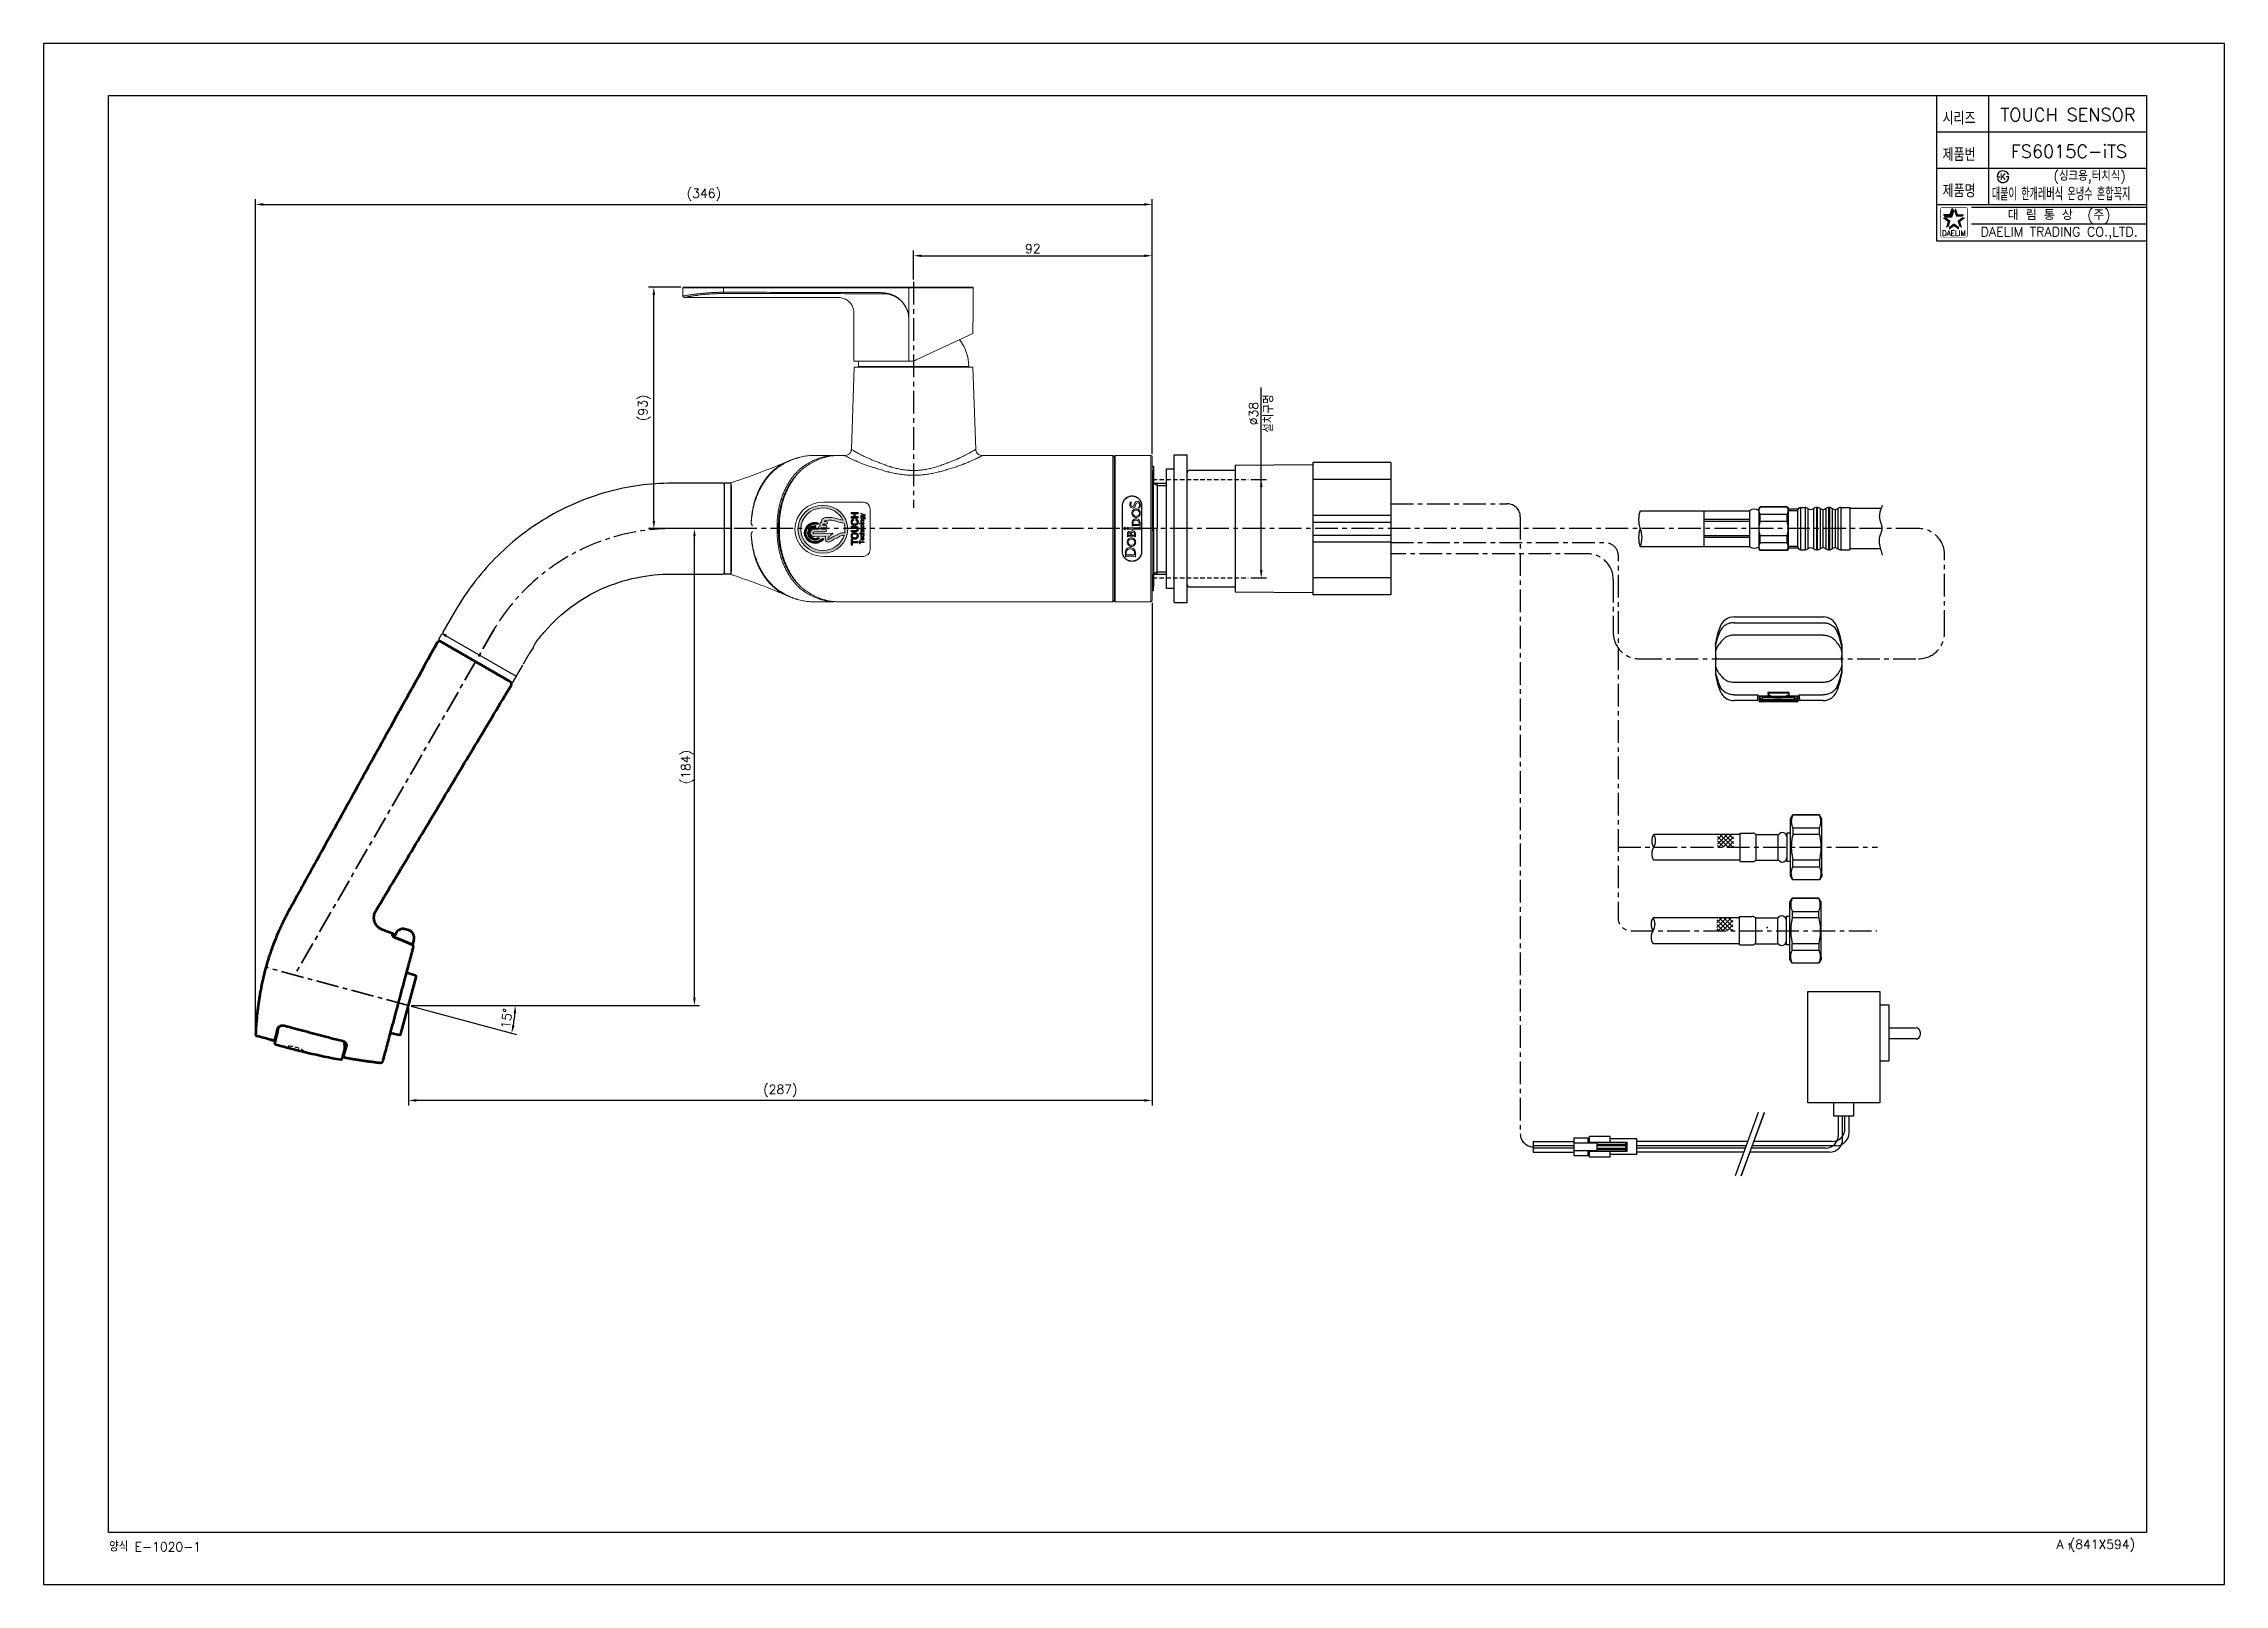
# Model space of a CAD drawing. Extents: x 12221 to 13062, y -5839 to -5245.
import ezdxf
from ezdxf.enums import TextEntityAlignment as Align

# ---------------------------------------------------------------- set-up
doc = ezdxf.new("R2010")
doc.units = 0
doc.header["$LTSCALE"] = 7
doc.header["$MEASUREMENT"] = 0
doc.linetypes.add('CENTER', pattern=[2, 1.25, -0.25, 0.25, -0.25])
doc.linetypes.add('HIDDEN', pattern=[0.375, 0.25, -0.125])
doc.layers.get('0').update_dxf_attribs({"color": 2, "linetype": 'CONTINUOUS'})
for name, color, linetype in [('02___PRT_ALL_AXES', 7, 'CONTINUOUS'), ('10', 7, 'CONTINUOUS'), ('5', 2, 'CONTINUOUS'), ('6', 3, 'CONTINUOUS'), ('CENTER', 1, 'CENTER'), ('CL', 1, 'CENTER'), ('D', 2, 'CONTINUOUS'), ('DIM', 2, 'CONTINUOUS'), ('DWG', 7, 'CONTINUOUS'), ('HT', 3, 'CONTINUOUS'), ('TXT', 5, 'CONTINUOUS')]:
    doc.layers.add(name, color=color, linetype=linetype)
doc.layers.add('1', color=7, linetype='CONTINUOUS', lineweight=30)
doc.styles.add('GHS', font='ROMANS.shx', dxfattribs={"bigfont": 'GHS.shx'})
doc.styles.add('HAN', font='TXT.shx', dxfattribs={"bigfont": 'GHS.shx'})
doc.styles.add('ROMANS', font='romans', dxfattribs={"bigfont": 'GHS.shx'})

msp = doc.modelspace()

# ---------------------------------------------------------------- texts
at = {"color": 7, "style": 'GHS'}
for s, p in [('TOUCH SENSOR', (13001.18, -5272.37)), ('FS6015C-iTS', (13001.56, -5286.37))]:
    msp.add_text(s, height=5, dxfattribs=at).set_placement(p, align=Align.MIDDLE)
at = {"style": 'GHS'}
msp.add_text('(싱크용,터치식)', height=3.5, dxfattribs=at).set_placement((12995.6, -5297.77))
at = {"style": 'GHS', "width": 0.5}
msp.add_text('대붙이 한개레버식 온냉수 혼합꼭지', height=5, dxfattribs=at).set_placement((12971.8, -5305.39))
at = {"color": 7, "linetype": 'Continuous'}
for s, height, style, p in [('대 림 통 상  (주)', 4, 'GHS', (12997.77, -5311.25)), ('DAELIM TRADING CO.,LTD.', 3.6, 'ROMANS', (12997.77, -5318.02))]:
    msp.add_text(s, height=height, dxfattribs=dict(at, style=style)).set_placement(p, align=Align.MIDDLE)
at = {"color": 2, "linetype": 'Continuous', "style": 'ROMANS'}
msp.add_text('DAELIM', height=2, dxfattribs=at).set_placement((12957.23, -5319.01), align=Align.CENTER)
at = {"layer": 'DIM', "style": 'GHS', "width": 0.8}
for s, p in [('시리즈', (12952.85, -5276.22)), ('제품번', (12952.85, -5290.22)), ('제품명', (12952.85, -5304.22))]:
    msp.add_text(s, height=5, dxfattribs=at).set_placement(p)
at = {"layer": 'DIM', "char_height": 3.5, "attachment_point": 5, "style": 'GHS'}
for s, insert in [('\\A1;(346)', (12475.13, -5303.27)), ('\\A1;92', (12602, -5323.97)), ('\\A1;(287)', (12504.63, -5648.7))]:
    msp.add_mtext(s, dxfattribs=dict(at, insert=insert))
for s, insert, rotation in [('\\A1;(93)', (12452.17, -5385.38), 90), ('%%c38\\P설치구멍', (12690.05, -5387.59), 90), ('\\A1;(184)', (12468.74, -5523.87), 90), ('\\A1;15%%D', (12399.07, -5620.79), 82.48306)]:
    msp.add_mtext(s, dxfattribs=dict(at, insert=insert, rotation=rotation))
at = {"layer": 'DWG', "style": 'GHS'}
for s, height, p in [('양식 E-1020-1', 3.5, (12245.77, -5826.23)), ('A (841X594)', 3.5, (12996.77, -5825.23)), ('1', 2.5, (13000.71, -5825.55))]:
    msp.add_text(s, height=height, dxfattribs=at).set_placement(p)

# ---------------------------------------------------------------- blocks, each defined once
blk = doc.blocks.new('BORDER')
for p, q in [((1, 1), (0, 1)), ((0, 1), (0, 0)), ((1, 0), (1, 1)), ((0, 0), (1, 0))]:
    blk.add_line(p, q)
blk = doc.blocks.new('KS')
at = {"layer": 'D'}
for p, q in [((-2.25, 0), (-1.75, 0)), ((-1.75, 0), (-1.25, 0)), ((1.75, 0), (1.25, 0)), ((2.25, 0), (1.75, 0))]:
    blk.add_line(p, q, dxfattribs=at)
for start, end in [(15, 180), (195, 0)]:
    blk.add_arc((0, 0), 2.25, start, end, dxfattribs=at)
at = {"layer": 'D', "style": 'HAN'}
blk.add_text('K', height=2.39, dxfattribs=at).set_placement((0, 0), align=Align.MIDDLE)
blk = doc.blocks.new('A$C30813625')
at = {"color": 7, "linetype": 'Continuous'}
for p, q in [((40, -39.23), (24, -66.94)), ((42.6, -40.73), (26.35, -68.87)), ((40.69, -39.04), (42.42, -40.04)), ((27.1, -67.57), (27.46, -66.95)), ((24.19, -67.62), (30.68, -71.37))]:
    blk.add_line(p, q, dxfattribs=at)
for centre, start, end in [((40.44, -39.48), 60, 150), ((42.17, -40.48), 330, 60), ((24.44, -67.19), 150, 240)]:
    blk.add_arc(centre, 0.5, start, end, dxfattribs=at)
at = {"layer": '1', "color": 1, "linetype": 'CENTER', "lineweight": 35}
for p, q in [((-100.6, -27.33), (-85.87, 27.71)), ((44.52, -60.4), (-88.85, 16.59))]:
    blk.add_line(p, q, dxfattribs=at)
at = {"layer": '1', "color": 7, "linetype": 'Continuous', "lineweight": 70}
for p, q in [((-110.53, 23.19), (-109.29, 22.86)), ((-109.29, 22.85), (-109.29, 22.86)), ((-121.54, -17.59), (-121.07, -17.72)), ((-111.26, -20.83), (-111.89, -23.82)), ((-111.53, -24.41), (-89.67, -30.26)), ((-74.28, -21.95), (-73.25, -22.23)), ((-89.07, -29.93), (-88.12, -27.02)), ((-75.16, -29.38), (-77.18, -28.84)), ((-71.54, -27.24), (-71.18, -25.89)), ((38.91, -41.12), (25.09, -65.06)), ((38.04, -42.63), (38.91, -41.12)), ((39.46, -40.17), (38.91, -41.12)), ((39.46, -40.17), (39.7, -39.75)), ((41.98, -41.81), (42.34, -41.17)), ((25.97, -63.53), (38.04, -42.63)), ((24.22, -66.56), (24.47, -66.14)), ((24.86, -65.45), (24.47, -66.14)), ((24.86, -65.45), (24.9, -65.38)), ((24.9, -65.38), (25.09, -65.06)), ((25.09, -65.06), (25.15, -64.95)), ((25.15, -64.95), (25.97, -63.53))]:
    blk.add_line(p, q, dxfattribs=at)
at = {"layer": '1', "color": 3, "linetype": 'Continuous', "lineweight": 35}
blk.add_line((31.08, -52.65), (31.96, -53.16), dxfattribs=at)
at = {"layer": '1', "color": 7, "linetype": 'Continuous', "lineweight": 70}
for centre, radius, start, end in [((-113.59, 24.69), 0.5, 165.01869, 255.0186), ((-116.33, -2.94), 0.5, 165.0186, 202.7385), ((-111.4, -23.93), 0.5, 168.0186, 255.0186), ((-111.75, -20.73), 0.5, 348.0186, 75.0186), ((-89.54, -29.78), 0.5, 255.0186, 342.0186), ((-87.65, -27.18), 0.5, 75.0186, 162.0186), ((-77.96, -28.22), 1, 255.0186, 336.81927), ((23.36, -66.06), 1, 239.0189, 330.00002)]:
    blk.add_arc(centre, radius, start, end, dxfattribs=at)
for centre, major_axis, ratio, start_param, end_param in [((-75.39, -21.97), (0.93, -0.367), 0.024145, 5.988174, 6.29185), ((-74.46, -20.67), (-0.259, -0.966), 0.972689, 0.750879, 1.461698), ((-74.02, -25.13), (-0.78, -2.9), 0.978148, 2.468163, 3.141593), ((-77.96, -28.22), (0.259, 0.966), 0.955239, 3.141593, 4.566727), ((-77.96, -28.22), (0.919, -0.394), 0.0303, 5.985994, 6.282154), ((-74.39, -26.48), (-0.78, -2.9), 0.978148, 0, 0.72318)]:
    blk.add_ellipse(centre, major_axis=major_axis, ratio=ratio, start_param=start_param, end_param=end_param, dxfattribs=at)
for points, degree in [([(-114.08, 24.82), (-113.51, 26.95), (-112.94, 29.07), (-112.37, 31.2)], 3), ([(-113.78, 25.92), (-114.08, 24.82)], 1), ([(-110.53, 23.19), (-115, 24.3)], 1), ([(-110.53, 23.18), (-110.53, 23.17)], 1), ([(-117.15, -2.76), (-116.96, -2.83), (-116.76, -2.79)], 2), ([(-116.77, -2.8), (-115.65, -2.68), (-114.53, -2.57)], 2), ([(-71.4, -17.26), (-71.34, -17.08), (-71.26, -16.91), (-71.18, -16.75)], 3), ([(-64.13, -14.69), (22.84, -66.91)], 1), ([(-82.38, -28.07), (-82.12, -28.14), (-81.61, -28.27), (-80.91, -28.46), (-80.27, -28.63), (-79.87, -28.74), (-79.68, -28.79)], 3), ([(-79.68, -28.79), (-79.39, -28.87), (-78.85, -29.02), (-78.41, -29.13), (-78.22, -29.18)], 3), ([(39.7, -39.75), (39.7, -39.75), (39.7, -39.74), (39.71, -39.74)], 3), ([(42.34, -41.17), (42.34, -41.17), (42.35, -41.16), (42.35, -41.16)], 3)]:
    blk.add_open_spline(points, degree=degree, dxfattribs=at)
for points, knots in [([(-111.74, 31.66), (-111.78, 31.66), (-111.81, 31.66), (-111.88, 31.65), (-111.92, 31.65), (-111.98, 31.62), (-112.02, 31.61), (-112.08, 31.58), (-112.11, 31.56), (-112.15, 31.53), (-112.17, 31.52), (-112.19, 31.5), (-112.2, 31.48), (-112.23, 31.46), (-112.24, 31.44), (-112.26, 31.42), (-112.27, 31.4), (-112.3, 31.36), (-112.32, 31.33), (-112.34, 31.28), (-112.35, 31.26), (-112.36, 31.23), (-112.37, 31.21), (-112.37, 31.2)], [0, 0, 0, 0, 0.125, 0.125, 0.25, 0.25, 0.375, 0.375, 0.5, 0.5, 0.5625, 0.5625, 0.625, 0.625, 0.6875, 0.6875, 0.75, 0.75, 0.875, 0.875, 0.9375, 0.9375, 1, 1, 1, 1]), ([(-112.3, 31.18), (-112.31, 31.18), (-112.32, 31.18), (-112.36, 31.19), (-112.37, 31.2), (-112.37, 31.2)], [0.999996175986, 0.999996175986, 0.999996175986, 0.999996175986, 0.999996948568, 0.999996948568, 1, 1, 1, 1]), ([(-76.55, 24.64), (-76.73, 24.71), (-76.9, 24.78), (-77.26, 24.91), (-77.43, 24.97), (-77.96, 25.17), (-78.31, 25.3), (-79.37, 25.68), (-80.08, 25.92), (-81.51, 26.4), (-82.22, 26.63), (-83.65, 27.07), (-84.37, 27.28), (-85.81, 27.69), (-86.54, 27.89), (-87.62, 28.17), (-87.99, 28.26), (-88.71, 28.45), (-89.08, 28.53), (-90.17, 28.79), (-90.9, 28.96), (-92.37, 29.27), (-93.11, 29.42), (-94.21, 29.64), (-94.58, 29.71), (-95.32, 29.85), (-95.69, 29.91), (-96.43, 30.04), (-96.8, 30.11), (-97.54, 30.23), (-97.91, 30.29), (-98.66, 30.4), (-99.03, 30.46), (-99.77, 30.57), (-100.14, 30.62), (-100.7, 30.7), (-100.89, 30.72), (-101.26, 30.77), (-101.45, 30.8), (-101.82, 30.84), (-102.01, 30.87), (-102.38, 30.91), (-102.57, 30.93), (-103.13, 31), (-103.5, 31.04), (-104.25, 31.12), (-104.62, 31.16), (-105.37, 31.23), (-105.74, 31.27), (-106.49, 31.33), (-106.87, 31.36), (-107.99, 31.45), (-108.74, 31.5), (-110.24, 31.59), (-110.99, 31.63), (-111.74, 31.66)], [0, 0, 0, 0, 0.015625, 0.015625, 0.03125, 0.03125, 0.0625, 0.0625, 0.125, 0.125, 0.1875, 0.1875, 0.25, 0.25, 0.3125, 0.3125, 0.34375, 0.34375, 0.375, 0.375, 0.4375, 0.4375, 0.5, 0.5, 0.53125, 0.53125, 0.5625, 0.5625, 0.59375, 0.59375, 0.625, 0.625, 0.65625, 0.65625, 0.6875, 0.6875, 0.703125, 0.703125, 0.71875, 0.71875, 0.734375, 0.734375, 0.75, 0.75, 0.78125, 0.78125, 0.8125, 0.8125, 0.84375, 0.84375, 0.875, 0.875, 0.9375, 0.9375, 1, 1, 1, 1]), ([(-115.61, 23.95), (-115.88, 22.91), (-116.3, 21.35), (-116.72, 19.79), (-116.92, 19.02), (-116.99, 18.76), (-117.13, 18.24), (-117.75, 15.9), (-118.33, 13.55), (-119.8, 7.27), (-120.67, 3.06), (-121.43, -1.17)], [0, 0, 0, 0, 0.125, 0.1875, 0.1875, 0.21875, 0.21875, 0.25, 0.5, 0.5, 1, 1, 1, 1]), ([(-115, 24.3), (-115.03, 24.31), (-115.07, 24.31), (-115.11, 24.32), (-115.13, 24.32), (-115.16, 24.32), (-115.18, 24.31), (-115.23, 24.31), (-115.26, 24.3), (-115.3, 24.28), (-115.32, 24.28), (-115.35, 24.26), (-115.36, 24.26), (-115.4, 24.23), (-115.43, 24.21), (-115.47, 24.18), (-115.48, 24.17), (-115.5, 24.14), (-115.52, 24.12), (-115.54, 24.09), (-115.56, 24.07), (-115.56, 24.05), (-115.59, 24.01), (-115.6, 23.98), (-115.61, 23.95)], [0, 0, 0, 0, 0.125, 0.125, 0.1875, 0.1875, 0.25, 0.25, 0.375, 0.375, 0.4375, 0.4375, 0.5, 0.5, 0.625, 0.625, 0.6875, 0.6875, 0.75, 0.8125, 0.8125, 0.875, 0.875, 1, 1, 1, 1]), ([(-108.35, 20.53), (-108.57, 19.68), (-109.14, 17.49), (-110.11, 13.87), (-111.23, 9.79), (-112.34, 5.62), (-113.31, 1.8), (-113.92, -0.7), (-114.19, -1.79)], [0, 0, 0, 0, 0.114956, 0.293713, 0.486431, 0.665037, 0.853683, 1, 1, 1, 1]), ([(-113.72, 24.21), (-113.72, 24.21), (-113.7, 24.2), (-113.61, 24.18), (-113.47, 24.14), (-113.23, 24.08), (-113.02, 24.02), (-112.95, 24), (-112.78, 23.96), (-112.7, 23.94), (-112.56, 23.9), (-112.51, 23.88), (-112.41, 23.86), (-112.26, 23.82), (-112.09, 23.77), (-111.75, 23.68), (-111.5, 23.61), (-111.09, 23.5), (-110.95, 23.47), (-110.73, 23.41), (-110.65, 23.39), (-110.5, 23.35), (-110.42, 23.33), (-110.03, 23.22), (-109.69, 23.13), (-109.33, 23.04)], [0, 0, 0, 0, 0.125234, 0.125234, 0.2502, 0.375167, 0.375167, 0.43765, 0.43765, 0.500133, 0.500133, 0.531375, 0.531375, 0.562617, 0.6251, 0.6251, 0.750067, 0.750067, 0.81255, 0.81255, 0.843792, 0.843792, 0.875033, 0.875033, 1, 1, 1, 1]), ([(-110.53, 23.18), (-110.47, 23.16), (-110.33, 23.13), (-110.14, 23.07), (-110.01, 23.04), (-109.92, 23.02), (-109.89, 23.01), (-109.83, 22.99), (-109.8, 22.98), (-109.77, 22.98)], [0, 0, 0, 0, 0.25, 0.5, 0.75, 0.75, 0.875, 0.875, 1, 1, 1, 1]), ([(-110.53, 23.17), (-110.53, 23.17), (-110.53, 23.17), (-110.53, 23.17), (-110.53, 23.17), (-110.53, 23.17), (-110.53, 23.17), (-110.53, 23.17), (-110.53, 23.17), (-110.53, 23.17), (-110.53, 23.17), (-110.53, 23.17), (-110.53, 23.17), (-110.53, 23.17), (-110.53, 23.17), (-110.53, 23.17), (-110.53, 23.17), (-110.52, 23.17), (-110.52, 23.16), (-110.52, 23.16), (-110.52, 23.16), (-110.52, 23.16), (-110.52, 23.16), (-110.52, 23.16), (-110.51, 23.16), (-110.51, 23.16), (-110.51, 23.16), (-110.51, 23.16), (-110.51, 23.16), (-110.5, 23.16), (-110.5, 23.16), (-110.5, 23.16), (-110.5, 23.16), (-110.49, 23.16), (-110.49, 23.15), (-110.49, 23.15), (-110.49, 23.15), (-110.48, 23.15), (-110.48, 23.15), (-110.48, 23.15), (-110.47, 23.15), (-110.47, 23.15), (-110.47, 23.15), (-110.46, 23.15), (-110.46, 23.14), (-110.45, 23.14), (-110.45, 23.14), (-110.45, 23.14), (-110.44, 23.14), (-110.44, 23.14), (-110.43, 23.14), (-110.43, 23.14), (-110.42, 23.13), (-110.42, 23.13), (-110.41, 23.13), (-110.41, 23.13), (-110.4, 23.13), (-110.4, 23.13), (-110.39, 23.12), (-110.39, 23.12), (-110.38, 23.12), (-110.37, 23.12), (-110.37, 23.12), (-110.36, 23.12), (-110.36, 23.11), (-110.35, 23.11), (-110.34, 23.11), (-110.34, 23.11), (-110.33, 23.11), (-110.32, 23.11), (-110.32, 23.1), (-110.31, 23.1), (-110.3, 23.1), (-110.29, 23.1), (-110.29, 23.1), (-110.28, 23.09), (-110.27, 23.09), (-110.26, 23.09), (-110.25, 23.09), (-110.25, 23.08), (-110.24, 23.08), (-110.23, 23.08), (-110.22, 23.08), (-110.21, 23.08), (-110.2, 23.07), (-110.19, 23.07), (-110.18, 23.07), (-110.17, 23.07), (-110.16, 23.06), (-110.15, 23.06), (-110.14, 23.06), (-110.13, 23.06), (-110.12, 23.05), (-110.11, 23.05), (-110.1, 23.05), (-110.09, 23.04), (-110.08, 23.04), (-110.07, 23.04), (-110.06, 23.04), (-110.05, 23.03), (-110.04, 23.03), (-110.02, 23.03), (-110.01, 23.02), (-110, 23.02), (-109.99, 23.02), (-109.98, 23.01), (-109.96, 23.01), (-109.95, 23.01), (-109.94, 23.01), (-109.92, 23), (-109.91, 23), (-109.9, 23), (-109.88, 22.99), (-109.87, 22.99), (-109.86, 22.99), (-109.84, 22.98), (-109.83, 22.98), (-109.81, 22.97), (-109.8, 22.97), (-109.79, 22.97), (-109.77, 22.96), (-109.76, 22.96), (-109.74, 22.96), (-109.73, 22.95), (-109.71, 22.95), (-109.7, 22.95), (-109.68, 22.94), (-109.66, 22.94), (-109.65, 22.93), (-109.63, 22.93), (-109.62, 22.93), (-109.6, 22.92), (-109.58, 22.92), (-109.57, 22.91), (-109.55, 22.91), (-109.53, 22.91), (-109.52, 22.9), (-109.5, 22.9), (-109.48, 22.89), (-109.46, 22.89), (-109.45, 22.88), (-109.43, 22.88), (-109.41, 22.87), (-109.39, 22.87), (-109.37, 22.87), (-109.36, 22.86), (-109.34, 22.86), (-109.32, 22.85), (-109.3, 22.85), (-109.28, 22.84), (-109.26, 22.84), (-109.24, 22.83), (-109.22, 22.83), (-109.2, 22.82), (-109.18, 22.82), (-109.16, 22.81), (-109.14, 22.81), (-109.12, 22.81), (-109.1, 22.8), (-109.08, 22.8), (-109.06, 22.79), (-109.04, 22.79), (-109.02, 22.78), (-109, 22.78), (-108.98, 22.77), (-108.96, 22.77), (-108.94, 22.76), (-108.92, 22.75), (-108.9, 22.75), (-108.88, 22.75), (-108.88, 22.74), (-108.88, 22.74)], [0, 0, 0, 0, 0.004138, 0.008298, 0.01248, 0.016683, 0.020907, 0.025153, 0.029421, 0.03371, 0.03802, 0.042353, 0.046706, 0.051081, 0.055478, 0.059897, 0.064336, 0.068798, 0.073281, 0.077785, 0.082312, 0.086859, 0.091429, 0.09602, 0.100632, 0.105266, 0.109922, 0.1146, 0.119298, 0.124019, 0.128761, 0.133525, 0.138311, 0.143118, 0.147947, 0.152797, 0.157669, 0.162563, 0.167478, 0.172415, 0.177374, 0.182354, 0.187356, 0.19238, 0.197425, 0.202492, 0.207581, 0.212691, 0.217823, 0.222977, 0.228152, 0.23335, 0.238568, 0.243809, 0.249071, 0.254355, 0.259661, 0.264988, 0.270337, 0.275708, 0.281101, 0.286515, 0.291951, 0.297409, 0.302888, 0.308389, 0.313912, 0.319457, 0.325023, 0.330612, 0.336221, 0.341853, 0.347506, 0.353182, 0.358879, 0.364597, 0.370338, 0.3761, 0.381884, 0.38769, 0.393517, 0.399366, 0.405237, 0.41113, 0.417045, 0.422981, 0.428939, 0.434919, 0.440921, 0.446944, 0.45299, 0.459057, 0.465146, 0.471256, 0.477389, 0.483543, 0.489719, 0.495917, 0.502137, 0.508378, 0.514642, 0.520927, 0.527234, 0.533562, 0.539913, 0.546285, 0.552679, 0.559095, 0.565533, 0.571993, 0.578474, 0.584978, 0.591503, 0.59805, 0.604618, 0.611209, 0.617822, 0.624456, 0.631112, 0.63779, 0.64449, 0.651211, 0.657955, 0.66472, 0.671507, 0.678316, 0.685147, 0.692, 0.698874, 0.705771, 0.712689, 0.719629, 0.726591, 0.733575, 0.74058, 0.747608, 0.754657, 0.761729, 0.768822, 0.775937, 0.783073, 0.790232, 0.797413, 0.804615, 0.811839, 0.819086, 0.826354, 0.833644, 0.840955, 0.848289, 0.855645, 0.863022, 0.870421, 0.877842, 0.885285, 0.89275, 0.900237, 0.907746, 0.915276, 0.922829, 0.930403, 0.937999, 0.945618, 0.953258, 0.960919, 0.968603, 0.976309, 0.984036, 0.991786, 0.999557, 1, 1, 1, 1]), ([(-109.77, 22.98), (-109.74, 22.97), (-109.67, 22.95), (-109.6, 22.93), (-109.56, 22.92), (-109.54, 22.92), (-109.52, 22.91), (-109.5, 22.9), (-109.46, 22.89), (-109.42, 22.88), (-109.38, 22.87), (-109.35, 22.87), (-109.35, 22.86), (-109.33, 22.86), (-109.33, 22.86), (-109.31, 22.85), (-109.3, 22.85), (-109.29, 22.85), (-109.29, 22.85), (-109.29, 22.85)], [0, 0, 0, 0, 0.125, 0.25, 0.25, 0.3125, 0.3125, 0.375, 0.375, 0.5, 0.625, 0.625, 0.6875, 0.6875, 0.75, 0.75, 0.875, 0.875, 1, 1, 1, 1]), ([(-109.32, 23.02), (-109.28, 23.02), (-109.17, 22.98), (-108.97, 22.85), (-108.74, 22.63), (-108.54, 22.33), (-108.39, 21.99), (-108.29, 21.64), (-108.24, 21.28), (-108.26, 20.91), (-108.28, 20.65), (-108.33, 20.53), (-108.33, 20.53)], [0, 0, 0, 0, 0.085294, 0.220453, 0.363239, 0.499736, 0.614355, 0.72056, 0.816146, 0.905759, 0.999685, 1, 1, 1, 1]), ([(-62.36, 17.92), (-63.51, 18.56), (-64.66, 19.19), (-66.11, 19.95), (-66.4, 20.1), (-66.98, 20.4), (-67.27, 20.55), (-68.15, 20.99), (-68.74, 21.27), (-69.92, 21.83), (-70.52, 22.11), (-71.71, 22.64), (-72.31, 22.91), (-74.11, 23.68), (-75.33, 24.17), (-76.55, 24.64)], [0, 0, 0, 0, 0.25, 0.25, 0.3125, 0.3125, 0.375, 0.375, 0.5, 0.5, 0.625, 0.625, 0.75, 0.75, 1, 1, 1, 1]), ([(-58.34, 15.7), (-59.01, 16.07), (-59.68, 16.44), (-60.69, 16.99), (-61.02, 17.18), (-61.69, 17.55), (-62.03, 17.74), (-62.36, 17.92)], [0, 0, 0, 0, 0.5, 0.5, 0.75, 0.75, 1, 1, 1, 1]), ([(-30.79, 0.45), (-35.38, 2.99), (-39.97, 5.53), (-46.86, 9.34), (-49.16, 10.61), (-52.6, 12.52), (-53.75, 13.16), (-55.47, 14.11), (-56.05, 14.43), (-57.19, 15.06), (-57.77, 15.38), (-58.34, 15.7)], [0, 0, 0, 0, 0.5, 0.5, 0.75, 0.75, 0.875, 0.875, 0.9375, 0.9375, 1, 1, 1, 1]), ([(39.32, -38.38), (27.63, -31.91), (15.95, -25.43), (-1.58, -15.73), (-7.42, -12.49), (-19.1, -6.02), (-24.95, -2.79), (-30.79, 0.45)], [0, 0, 0, 0, 0.5, 0.5, 0.75, 0.75, 1, 1, 1, 1]), ([(-121.43, -1.17), (-121.43, -1.2), (-121.44, -1.23), (-121.44, -1.28), (-121.43, -1.29), (-121.43, -1.32), (-121.43, -1.34), (-121.42, -1.38), (-121.41, -1.41), (-121.39, -1.46), (-121.39, -1.47), (-121.37, -1.5), (-121.36, -1.51), (-121.34, -1.55), (-121.32, -1.58), (-121.29, -1.61), (-121.28, -1.62), (-121.25, -1.64), (-121.24, -1.65), (-121.2, -1.68), (-121.18, -1.7), (-121.13, -1.72), (-121.12, -1.72), (-121.09, -1.73), (-121.07, -1.74), (-121.06, -1.74)], [0, 0, 0, 0, 0.125, 0.125, 0.1875, 0.1875, 0.25, 0.25, 0.375, 0.375, 0.4375, 0.4375, 0.5, 0.5, 0.625, 0.625, 0.6875, 0.6875, 0.75, 0.75, 0.875, 0.875, 0.9375, 0.9375, 1, 1, 1, 1]), ([(-121.1, -1.73), (-121.09, -1.73), (-121.09, -1.73), (-121.08, -1.73), (-121.07, -1.74), (-121.06, -1.74), (-121.05, -1.74), (-120.98, -1.76), (-120.81, -1.81), (-120.54, -1.88), (-120.19, -1.97), (-119.76, -2.08), (-119.23, -2.22), (-118.65, -2.38), (-117.98, -2.57), (-117.48, -2.71), (-117.18, -2.78), (-117.16, -2.79)], [0, 0, 0, 0, 0.000718, 0.002773, 0.006835, 0.018783, 0.048633, 0.149842, 0.257151, 0.363159, 0.469083, 0.57491, 0.680546, 0.785736, 0.888212, 0.9907, 1, 1, 1, 1]), ([(-121.06, -1.74), (-121.03, -1.75), (-121, -1.75), (-120.96, -1.76), (-120.95, -1.76), (-120.92, -1.76), (-120.91, -1.75), (-120.89, -1.75)], [0, 0, 0, 0, 0.5, 0.5, 0.75, 0.75, 1, 1, 1, 1]), ([(-120.63, -2.66), (-120.62, -2.63), (-120.61, -2.59), (-120.59, -2.53), (-120.57, -2.5), (-120.53, -2.44), (-120.51, -2.42), (-120.46, -2.37), (-120.43, -2.35), (-120.37, -2.31), (-120.34, -2.29), (-120.28, -2.27), (-120.24, -2.26), (-120.18, -2.25), (-120.14, -2.25), (-120.07, -2.25), (-120.04, -2.26), (-120.01, -2.27)], [0, 0, 0, 0, 0.125, 0.125, 0.25, 0.25, 0.375, 0.375, 0.5, 0.5, 0.625, 0.625, 0.75, 0.75, 0.875, 0.875, 1, 1, 1, 1]), ([(-115.95, -3.35), (-116.28, -3.26), (-116.59, -3.18), (-117.17, -3.02), (-117.71, -2.88), (-118.18, -2.76), (-118.6, -2.64), (-118.79, -2.59), (-119.05, -2.52), (-119.13, -2.5), (-119.25, -2.47), (-119.28, -2.46), (-119.35, -2.44), (-119.39, -2.43), (-119.55, -2.39), (-119.77, -2.33), (-119.9, -2.3), (-119.98, -2.27), (-120.01, -2.27), (-120.01, -2.27)], [0, 0, 0, 0, 0.125026, 0.125026, 0.250052, 0.375079, 0.375079, 0.500105, 0.500105, 0.562618, 0.562618, 0.593874, 0.593874, 0.625131, 0.625131, 0.750157, 0.875183, 0.875183, 1, 1, 1, 1]), ([(-114.19, -1.79), (-114.2, -1.82), (-114.23, -1.97), (-114.33, -2.23), (-114.5, -2.55), (-114.7, -2.82), (-114.93, -3.04), (-115.19, -3.22), (-115.45, -3.33), (-115.69, -3.38), (-115.86, -3.38), (-115.94, -3.35), (-115.95, -3.35)], [0, 0, 0, 0, 0.023594, 0.120021, 0.218453, 0.32078, 0.431524, 0.552751, 0.682638, 0.821442, 0.968748, 1, 1, 1, 1]), ([(-122.65, -16.41), (-122.66, -16.47), (-122.66, -16.53), (-122.65, -16.64), (-122.65, -16.7), (-122.62, -16.82), (-122.6, -16.88), (-122.55, -16.98), (-122.52, -17.04), (-122.45, -17.13), (-122.42, -17.18), (-122.33, -17.27), (-122.29, -17.3), (-122.19, -17.37), (-122.14, -17.4), (-122.03, -17.45), (-121.98, -17.47), (-121.92, -17.49)], [0, 0, 0, 0, 0.125, 0.125, 0.25, 0.25, 0.375, 0.375, 0.5, 0.5, 0.625, 0.625, 0.75, 0.75, 0.875, 0.875, 1, 1, 1, 1]), ([(-71.39, -17.22), (-71.26, -16.87), (-70.93, -16.23), (-70.23, -15.38), (-69.35, -14.7), (-68.36, -14.23), (-67.28, -13.98), (-66.18, -13.97), (-65.11, -14.2), (-64.45, -14.5), (-64.13, -14.69)], [0, 0, 0, 0, 0.125978, 0.251351, 0.376169, 0.500616, 0.624908, 0.749454, 0.874476, 1, 1, 1, 1]), ([(-121.82, -17.51), (-121.75, -17.53), (-121.64, -17.56), (-121.34, -17.64), (-121.15, -17.69), (-120.92, -17.76)], [0, 0, 0, 0, 0.5, 0.5, 1, 1, 1, 1]), ([(-120.92, -17.76), (-120.72, -17.81), (-119.49, -18.14), (-115.78, -19.13), (-108.34, -21.12), (-99.57, -23.47), (-90.79, -25.82), (-85.25, -27.3), (-82.82, -27.95), (-82.38, -28.07)], [0, 0, 0, 0, 0.043346, 0.226115, 0.408885, 0.591654, 0.774423, 0.957193, 1, 1, 1, 1]), ([(-74.5, -22.33), (-74.92, -23.38), (-75.34, -24.43), (-75.98, -26), (-76.2, -26.52), (-76.64, -27.56), (-76.86, -28.08), (-77.08, -28.6)], [0, 0, 0, 0, 0.5, 0.5, 0.75, 0.75, 1, 1, 1, 1]), ([(-77.03, -28.61), (-76.98, -28.49), (-76.34, -27), (-75.47, -24.91), (-74.7, -22.93), (-74.47, -22.33)], [0, 0, 0, 0, 0.060938, 0.717259, 1, 1, 1, 1]), ([(-73.55, -21.02), (-73.58, -21.01), (-73.6, -21.02), (-73.64, -21.03), (-73.65, -21.04), (-73.66, -21.04), (-73.67, -21.05), (-73.7, -21.06), (-73.73, -21.09), (-73.77, -21.12), (-73.8, -21.15), (-73.81, -21.16), (-73.83, -21.18), (-73.84, -21.19), (-73.89, -21.24), (-73.94, -21.3), (-74, -21.39), (-74.02, -21.42), (-74.06, -21.47), (-74.07, -21.48), (-74.09, -21.52), (-74.1, -21.54), (-74.16, -21.63), (-74.21, -21.71), (-74.26, -21.81), (-74.27, -21.83), (-74.3, -21.87), (-74.31, -21.9), (-74.34, -21.96), (-74.36, -22.01), (-74.42, -22.14), (-74.46, -22.23), (-74.5, -22.33)], [0, 0, 0, 0, 0.125, 0.125, 0.15625, 0.15625, 0.1875, 0.1875, 0.25, 0.3125, 0.3125, 0.34375, 0.34375, 0.375, 0.375, 0.5, 0.5, 0.5625, 0.5625, 0.59375, 0.59375, 0.625, 0.625, 0.75, 0.75, 0.78125, 0.78125, 0.8125, 0.8125, 0.875, 0.875, 1, 1, 1, 1]), ([(-74.46, -22.34), (-74.43, -22.26), (-74.36, -22.1), (-74.24, -21.87), (-74.13, -21.68), (-74.04, -21.55), (-74, -21.51), (-73.99, -21.5), (-73.99, -21.5)], [0, 0, 0, 0, 0.173103, 0.401168, 0.603032, 0.791889, 0.945428, 1, 1, 1, 1]), ([(-74.15, -21.78), (-74.14, -21.79), (-74.1, -21.8), (-74.08, -21.8), (-74.08, -21.8)], [0, 0, 0, 0, 0.225631, 1, 1, 1, 1]), ([(-74.08, -21.8), (-74.02, -21.82), (-73.96, -21.83), (-73.84, -21.84), (-73.78, -21.84), (-73.66, -21.82), (-73.6, -21.81), (-73.48, -21.78), (-73.42, -21.76), (-73.31, -21.7), (-73.26, -21.67), (-73.17, -21.59), (-73.12, -21.55), (-73.04, -21.46), (-73, -21.41), (-72.94, -21.31), (-72.91, -21.26), (-72.89, -21.2)], [0, 0, 0, 0, 0.125, 0.125, 0.25, 0.25, 0.375, 0.375, 0.5, 0.5, 0.625, 0.625, 0.75, 0.75, 0.875, 0.875, 1, 1, 1, 1]), ([(-71.18, -25.89), (-71.15, -25.79), (-71.09, -25.53), (-71.06, -25.07), (-71.11, -24.55), (-71.25, -24.04), (-71.44, -23.64), (-71.59, -23.42), (-71.65, -23.35)], [0, 0, 0, 0, 0.112027, 0.308262, 0.504678, 0.701053, 0.897334, 1, 1, 1, 1]), ([(-73.08, -29.15), (-73.01, -29.12), (-72.79, -29.01), (-72.45, -28.74), (-72.09, -28.36), (-71.8, -27.92), (-71.63, -27.54), (-71.56, -27.31), (-71.54, -27.24)], [0, 0, 0, 0, 0.091055, 0.29824, 0.505602, 0.713143, 0.920844, 1, 1, 1, 1]), ([(38.25, -42.27), (38.28, -42.22), (38.3, -42.17), (38.36, -42.07), (38.45, -41.92), (38.53, -41.78), (38.68, -41.51), (38.87, -41.18), (39.04, -40.89), (39.19, -40.63), (39.26, -40.51), (39.35, -40.35), (39.38, -40.3), (39.42, -40.23), (39.44, -40.21), (39.46, -40.16), (39.47, -40.14), (39.53, -40.04), (39.61, -39.9), (39.66, -39.82), (39.68, -39.79), (39.68, -39.78), (39.69, -39.77), (39.69, -39.77), (39.7, -39.76), (39.7, -39.75), (39.7, -39.75)], [0, 0, 0, 0, 0.03125, 0.03125, 0.0625, 0.125, 0.125, 0.25, 0.375, 0.375, 0.5, 0.5, 0.5625, 0.5625, 0.59375, 0.59375, 0.625, 0.625, 0.75, 0.875, 0.875, 0.90625, 0.90625, 0.9375, 0.9375, 1, 1, 1, 1]), ([(39.71, -39.74), (39.74, -39.68), (39.76, -39.62), (39.79, -39.53), (39.8, -39.5), (39.81, -39.45), (39.82, -39.43), (39.82, -39.4), (39.82, -39.38), (39.83, -39.3), (39.83, -39.24), (39.83, -39.16), (39.83, -39.14), (39.82, -39.11), (39.82, -39.09), (39.81, -39.04), (39.8, -39.01), (39.78, -38.92), (39.75, -38.86), (39.71, -38.78), (39.71, -38.77), (39.69, -38.74), (39.66, -38.7), (39.62, -38.63), (39.57, -38.58), (39.53, -38.54), (39.5, -38.51), (39.43, -38.45), (39.37, -38.41), (39.32, -38.38)], [0, 0, 0, 0, 0.125, 0.125, 0.1875, 0.1875, 0.21875, 0.21875, 0.25, 0.25, 0.375, 0.375, 0.40625, 0.40625, 0.4375, 0.4375, 0.5, 0.5, 0.625, 0.625, 0.65625, 0.65625, 0.6875, 0.75, 0.8125, 0.8125, 0.875, 0.875, 1, 1, 1, 1]), ([(31.96, -53.16), (32.1, -52.91), (32.24, -52.66), (32.53, -52.17), (32.81, -51.68), (33.24, -50.95), (33.51, -50.46), (33.93, -49.74), (34.21, -49.27), (34.51, -48.74), (34.55, -48.68), (34.61, -48.56), (34.71, -48.38), (34.82, -48.21), (35.01, -47.87), (35.14, -47.64), (35.53, -46.97), (35.78, -46.54), (36.26, -45.7), (36.5, -45.3), (36.75, -44.86), (36.78, -44.81), (36.84, -44.71), (36.92, -44.57), (37, -44.42), (37.16, -44.14), (37.37, -43.78), (37.67, -43.26), (37.86, -42.93), (37.95, -42.78)], [0, 0, 0, 0, 0.0625, 0.0625, 0.125, 0.1875, 0.25, 0.25, 0.375, 0.375, 0.390625, 0.390625, 0.40625, 0.4375, 0.4375, 0.5, 0.5, 0.625, 0.625, 0.75, 0.75, 0.765625, 0.765625, 0.78125, 0.8125, 0.8125, 0.875, 0.9375, 1, 1, 1, 1]), ([(37.95, -42.78), (37.98, -42.73), (38, -42.69), (38.05, -42.6), (38.08, -42.56), (38.13, -42.48), (38.15, -42.43), (38.2, -42.35), (38.22, -42.31), (38.25, -42.27)], [0, 0, 0, 0, 0.25, 0.25, 0.5, 0.5, 0.75, 0.75, 1, 1, 1, 1]), ([(24.22, -66.56), (24.22, -66.56), (24.23, -66.55), (24.24, -66.53), (24.24, -66.52), (24.25, -66.51), (24.26, -66.5), (24.26, -66.5), (24.29, -66.45), (24.32, -66.38), (24.42, -66.21), (24.48, -66.11), (24.63, -65.85), (24.72, -65.7), (24.84, -65.49), (24.87, -65.43), (24.91, -65.36), (24.94, -65.32), (24.95, -65.29), (25.02, -65.17), (25.08, -65.08), (25.26, -64.77), (25.52, -64.32), (25.82, -63.8), (26.06, -63.38), (26.14, -63.24), (26.27, -63.02), (26.31, -62.94), (26.38, -62.83), (26.4, -62.79), (26.44, -62.71), (26.64, -62.36), (26.86, -62), (27.25, -61.32), (27.45, -60.97), (27.87, -60.25), (28.08, -59.87), (28.36, -59.39), (28.42, -59.29), (28.5, -59.14), (28.53, -59.09), (28.59, -58.99), (28.73, -58.75), (28.88, -58.49), (29.23, -57.89), (29.7, -57.07), (30.19, -56.22), (30.56, -55.58), (30.69, -55.36), (30.85, -55.09), (30.88, -55.03), (30.94, -54.92), (30.97, -54.87), (31.07, -54.7), (31.13, -54.59), (31.45, -54.05), (31.7, -53.6), (31.96, -53.16)], [0, 0, 0, 0, 0.031253, 0.031253, 0.046878, 0.05469, 0.05469, 0.062503, 0.062503, 0.125003, 0.125003, 0.187502, 0.187502, 0.250002, 0.250002, 0.265627, 0.27344, 0.27344, 0.281252, 0.281252, 0.312502, 0.312502, 0.375002, 0.437502, 0.437502, 0.468752, 0.468752, 0.484377, 0.484377, 0.492189, 0.492189, 0.500002, 0.562501, 0.562501, 0.625001, 0.625001, 0.687501, 0.687501, 0.703126, 0.703126, 0.710938, 0.710938, 0.718751, 0.750001, 0.750001, 0.812501, 0.875, 0.875, 0.90625, 0.90625, 0.914063, 0.914063, 0.921875, 0.921875, 0.9375, 0.9375, 1, 1, 1, 1]), ([(24.22, -66.56), (24.22, -66.56), (24.23, -66.55), (24.24, -66.53), (24.24, -66.52), (24.25, -66.51), (24.26, -66.5), (24.26, -66.5), (24.28, -66.46), (24.31, -66.41), (24.35, -66.35)], [0, 0, 0, 0, 0.277636, 0.277636, 0.416366, 0.48573, 0.48573, 0.555095, 0.555095, 1, 1, 1, 1])]:
    blk.add_open_spline(points, degree=3, knots=knots, dxfattribs=at)
blk.add_rational_spline([(-120.63, -2.66), (-121.63, -8.24), (-122.51, -15.13), (-122.65, -16.41)], [0.99890972397, 0.999107626355, 1.00014670454, 1.00034153092], degree=2, knots=[0, 0, 0, 0.815343, 1, 1, 1], dxfattribs=at)
for points, weights in [([(-72.89, -21.2), (-72.89, -21.2), (-73.55, -21.02)], [0.999263104235, 0.952825062447, 0.92112332637]), ([(-72.89, -21.2), (-72.13, -19.23), (-71.4, -17.26)], [0.999263103297, 0.999070455363, 0.998967519309])]:
    blk.add_rational_spline(points, weights, degree=2, dxfattribs=at)
at = {"layer": 'CL'}
blk.add_line((83.26, -151.58), (83.26, -128.88), dxfattribs=at)
blk.add_arc((3.23, -128.88), 80.03, 0, 59.98713, dxfattribs=at)
at = {"layer": 'D', "color": 2}
blk.add_line((24.48, -66.11), (24.48, -66.11), dxfattribs=at)
at = {"layer": 'D', "linetype": 'HIDDEN'}
blk.add_arc((-125.29, 18.58), 8.98, 318.73935, 12.47648, dxfattribs=at)
at = {"layer": 'DWG'}
for p, q in [((42.33, -41.2), (42.6, -40.73)), ((51.51, -45.3), (43.28, -40.55)), ((31.11, -71.62), (35.01, -73.87)), ((65.76, -128.88), (65.76, -148.58)), ((100.76, -148.58), (100.76, -128.88)), ((70.31, -149.08), (65.76, -149.08)), ((65.76, -151.58), (65.76, -149.08)), ((100.76, -149.08), (70.31, -149.08)), ((100.76, -151.58), (100.76, -149.08)), ((100.76, -151.58), (65.76, -151.58)), ((68.31, -151.58), (65.76, -151.58))]:
    blk.add_line(p, q, dxfattribs=at)
for centre, radius, start, end in [((43.03, -40.98), 0.5, 60.00577, 149.99863), ((5.65, -124.7), 58.69, 57.01427, 59.99152), ((66.26, -148.58), 0.5, 179.99998, 269.99819), ((100.26, -148.58), 0.5, 270.00117, 0.00002)]:
    blk.add_arc(centre, radius, start, end, dxfattribs=at)
for points, knots in [([(100.76, -128.88), (100.76, -124.65), (100.18, -116.18), (97.59, -103.72), (93.36, -91.72), (87.59, -80.38), (80.38, -69.89), (71.88, -60.42), (62.25, -52.1), (55.18, -47.41), (51.51, -45.3)], [0, 0, 0, 0, 0.124998, 0.249994, 0.374993, 0.499993, 0.624993, 0.749994, 0.874995, 1, 1, 1, 1]), ([(37.61, -75.47), (37.98, -75.64), (39.07, -76.22), (40.75, -77.37), (42.4, -78.76), (43.38, -79.68), (43.76, -80.05)], [0, 0, 0, 0, 0.162139, 0.479055, 0.791581, 1, 1, 1, 1]), ([(43.76, -80.05), (47.26, -83.03), (53.6, -89.82), (60.58, -101.83), (64.83, -115.06), (65.76, -124.29), (65.76, -128.88)], [0, 0, 0, 0, 0.24996, 0.499947, 0.74996, 1, 1, 1, 1])]:
    blk.add_open_spline(points, degree=3, knots=knots, dxfattribs=at)
blk = doc.blocks.new('A$C15266F85')
at = {"color": 7, "linetype": 'Continuous'}
for p, q in [((-14.21, 13.97), (-12.04, 13.97)), ((-14.21, 11.75), (20.14, 11.75)), ((-12.04, 13.96), (17.96, 13.96)), ((17.96, 13.97), (20.14, 13.97)), ((-21.41, 3.47), (-21.41, -7.78)), ((-17.95, 5.68), (-18.83, 4.85)), ((20.14, 6.97), (-14.21, 6.97)), ((24.76, 4.85), (23.88, 5.68)), ((27.34, 3.47), (27.34, -7.78)), ((-17.95, -10), (-18.83, -9.17)), ((20.14, -11.28), (-14.21, -11.28)), ((-14.21, -16.07), (-4.86, -16.07)), ((-1.04, -16.53), (-4.91, -16.53)), ((10.4, -16.68), (-4.47, -16.68)), ((-4.28, -17.48), (-4.28, -16.68)), ((-3.33, -16.68), (-3.33, -17.27)), ((-1.15, -15.21), (-0.79, -15.33)), ((7.07, -15.21), (-1.15, -15.21)), ((-0.79, -16.45), (-1.04, -16.53)), ((-0.79, -15.33), (6.71, -15.33)), ((-0.79, -15.33), (-0.79, -16.45)), ((-0.04, -16.45), (-0.79, -16.45)), ((-0.04, -16.45), (-0.04, -16.68)), ((6.71, -16.45), (5.96, -16.45)), ((5.96, -16.45), (5.96, -16.68)), ((7.07, -15.21), (6.71, -15.33)), ((6.71, -15.33), (6.71, -16.45)), ((6.71, -16.45), (6.96, -16.53)), ((10.84, -16.53), (6.96, -16.53)), ((9.26, -17.27), (9.26, -16.68)), ((10.2, -16.68), (10.2, -17.48)), ((10.79, -16.07), (20.14, -16.07)), ((24.76, -9.17), (23.88, -10)), ((-5.29, -18.28), (-14.21, -18.28)), ((-4.57, -18.41), (-4.56, -18.26)), ((-4.57, -18.41), (-4.44, -18.41)), ((-4.49, -16.9), (-4.53, -18.26)), ((10.12, -18.78), (-4.19, -18.78)), ((-4.05, -18.26), (9.98, -18.26)), ((-0.34, -18.06), (6.26, -18.06)), ((-0.34, -18.26), (-0.34, -18.06)), ((-0.34, -18.26), (6.26, -18.26)), ((6.26, -18.06), (6.26, -18.26)), ((10.37, -18.41), (10.49, -18.41)), ((10.42, -16.9), (10.45, -18.26)), ((10.49, -18.26), (10.49, -18.41)), ((20.14, -18.28), (11.21, -18.28))]:
    blk.add_line(p, q, dxfattribs=at)
for centre, radius, start, end in [((12.48, -2.16), 34.36, 158.66587, 170.57654), ((4.63, -2.34), 26.53, 155.57995, 169.0564), ((-14.21, 8.27), 5.7, 90, 158.66587), ((20.14, 8.27), 5.7, 21.33413, 90), ((-6.55, -2.16), 34.36, 9.42346, 21.33413), ((1.31, -2.34), 26.5, 10.93842, 24.42521), ((-15.9, -0.24), 5.51, 172.97066, 180.07812), ((-14.21, 1.39), 5.7, 125.9889, 130.74837), ((20.14, 1.39), 5.7, 49.25163, 54.00675), ((4.21, -2.08), 26.09, 190.89276, 195.85952), ((12.48, -2.16), 34.36, 189.42346, 201.33413), ((1.3, -1.98), 26.53, 335.57995, 349.0564), ((-6.55, -2.16), 34.36, 338.66587, 350.57654), ((4.78, -1.92), 26.69, 195.86101, 204.39929), ((-14.21, -12.58), 5.7, 201.33413, 270), ((-14.21, -5.7), 5.7, 229.25163, 234.28228), ((20.14, -12.58), 5.7, 270, 338.66587), ((20.14, -5.7), 5.7, 306.01403, 310.74837), ((-14.02, -18.26), 9.58, 359.11069, 0.01113), ((-3.67, -17.47), 0.605, 180.20741, 269.80659), ((-4.09, -18.45), 0.334, 252.99408, 269.93571), ((-4.05, -17.86), 0.393, 262.83531, 269.96868), ((9.6, -17.47), 0.605, 270.19341, 359.79259), ((9.98, -17.86), 0.393, 270.02252, 277.17242), ((10.02, -18.45), 0.334, 270.06476, 287.00989), ((19.95, -18.26), 9.58, 179.98884, 180.88908)]:
    blk.add_arc(centre, radius, start, end, dxfattribs=at)
for centre, major_axis, start_param, end_param in [((-5.29, -2.16), (0, 16.12), 3.141593, 3.671638), ((-4.47, -17.06), (0, 0.375), 0, 1.134464), ((-0.94, -11.15), (0, 5.7), 2.36169, 2.805095), ((6.86, -11.15), (0, 5.7), -2.805095, -2.36169), ((10.4, -17.06), (0, 0.375), -1.134464, 0), ((11.21, -2.16), (0, 16.12), 8.894732, 9.424778), ((-4.47, -18.26), (0, 0.525), -1.570796, -0.806909)]:
    blk.add_ellipse(centre, major_axis=major_axis, ratio=0.052408, start_param=start_param, end_param=end_param, dxfattribs=at)
for points, knots in [([(-16.84, 11.2), (-17.14, 11.07), (-17.71, 10.75), (-18.47, 10.15), (-19.08, 9.44), (-19.4, 8.9), (-19.52, 8.62)], [0, 0, 0, 0, 0.259553, 0.512804, 0.759469, 1, 1, 1, 1]), ([(-14.21, 11.75), (-14.66, 11.75), (-15.57, 11.66), (-16.43, 11.38), (-16.84, 11.2)], [0, 0, 0, 0, 0.503585, 1, 1, 1, 1]), ([(20.14, 11.75), (20.59, 11.75), (21.49, 11.66), (22.36, 11.38), (22.76, 11.2)], [0, 0, 0, 0, 0.503585, 1, 1, 1, 1]), ([(22.76, 11.2), (23.06, 11.07), (23.64, 10.75), (24.39, 10.15), (25.01, 9.44), (25.32, 8.9), (25.45, 8.62)], [0, 0, 0, 0, 0.259553, 0.512804, 0.759469, 1, 1, 1, 1]), ([(-21.41, 2.69), (-21.41, 2.6), (-21.4, 2.41), (-21.32, 1.99), (-21.21, 1.66), (-21.13, 1.44)], [0, 0, 0, 0, 0.207953, 0.445186, 1, 1, 1, 1]), ([(-21.13, 1.44), (-21.16, 1.36), (-21.27, 1.04), (-21.34, 0.7), (-21.37, 0.44)], [0, 0, 0, 0, 0.238878, 1, 1, 1, 1]), ([(-18.83, 4.85), (-19.33, 4.34), (-20.2, 3.27), (-20.87, 2.05), (-21.13, 1.44)], [0, 0, 0, 0, 0.515323, 1, 1, 1, 1]), ([(-17.08, 6.3), (-17.12, 6.28), (-17.29, 6.18), (-17.45, 6.08), (-17.56, 6)], [0, 0, 0, 0, 0.25592, 1, 1, 1, 1]), ([(-14.21, 6.97), (-14.72, 6.97), (-15.71, 6.86), (-16.66, 6.52), (-17.08, 6.3)], [0, 0, 0, 0, 0.517711, 1, 1, 1, 1]), ([(20.14, 6.97), (20.65, 6.97), (21.64, 6.86), (22.58, 6.52), (23, 6.3)], [0, 0, 0, 0, 0.517664, 1, 1, 1, 1]), ([(23, 6.3), (23.05, 6.28), (23.21, 6.18), (23.37, 6.08), (23.49, 6)], [0, 0, 0, 0, 0.255925, 1, 1, 1, 1]), ([(24.76, 4.85), (25.25, 4.34), (26.13, 3.27), (26.8, 2.05), (27.06, 1.44)], [0, 0, 0, 0, 0.515415, 1, 1, 1, 1]), ([(27.18, 1.81), (27.17, 1.78), (27.14, 1.66), (27.09, 1.53), (27.06, 1.44)], [0, 0, 0, 0, 0.24196, 1, 1, 1, 1]), ([(27.06, 1.44), (27.09, 1.36), (27.2, 1.04), (27.26, 0.7), (27.3, 0.44)], [0, 0, 0, 0, 0.238888, 1, 1, 1, 1]), ([(27.34, 2.69), (27.34, 2.56), (27.3, 2.26), (27.23, 1.97), (27.18, 1.81)], [0, 0, 0, 0, 0.455236, 1, 1, 1, 1]), ([(27.3, 0.44), (27.3, 0.38), (27.33, 0.15), (27.34, -0.07), (27.34, -0.25)], [0, 0, 0, 0, 0.244646, 1, 1, 1, 1]), ([(-21.41, -0.25), (-21.41, -0.56), (-21.36, -1.21), (-21.22, -1.84), (-21.13, -2.16)], [0, 0, 0, 0, 0.492379, 1, 1, 1, 1]), ([(-21.37, -3.35), (-21.38, -3.42), (-21.4, -3.65), (-21.41, -3.89), (-21.41, -4.07)], [0, 0, 0, 0, 0.25352, 1, 1, 1, 1]), ([(-21.41, -4.07), (-21.41, -4.37), (-21.37, -4.94), (-21.23, -5.5), (-21.13, -5.76)], [0, 0, 0, 0, 0.522406, 1, 1, 1, 1]), ([(-21.37, -6.59), (-21.38, -6.63), (-21.4, -6.77), (-21.41, -6.91), (-21.41, -7.01)], [0, 0, 0, 0, 0.269402, 1, 1, 1, 1]), ([(-21.13, -2.16), (-21.16, -2.26), (-21.26, -2.65), (-21.34, -3.05), (-21.37, -3.35)], [0, 0, 0, 0, 0.251849, 1, 1, 1, 1]), ([(-21.13, -5.76), (-21.18, -5.9), (-21.28, -6.18), (-21.35, -6.46), (-21.37, -6.59)], [0, 0, 0, 0, 0.529661, 1, 1, 1, 1]), ([(-21.13, -5.76), (-20.87, -6.37), (-20.2, -7.59), (-19.33, -8.66), (-18.83, -9.17)], [0, 0, 0, 0, 0.484677, 1, 1, 1, 1]), ([(27.06, -5.76), (26.8, -6.37), (26.13, -7.59), (25.25, -8.66), (24.76, -9.17)], [0, 0, 0, 0, 0.484585, 1, 1, 1, 1]), ([(27.34, -0.25), (27.34, -0.4), (27.31, -1.05), (27.19, -1.69), (27.06, -2.16)], [0, 0, 0, 0, 0.243575, 1, 1, 1, 1]), ([(27.06, -2.16), (27.09, -2.26), (27.19, -2.65), (27.26, -3.05), (27.3, -3.36)], [0, 0, 0, 0, 0.251855, 1, 1, 1, 1]), ([(27.34, -4.07), (27.34, -4.22), (27.32, -4.79), (27.2, -5.36), (27.06, -5.76)], [0, 0, 0, 0, 0.266803, 1, 1, 1, 1]), ([(27.06, -5.76), (27.09, -5.83), (27.18, -6.1), (27.26, -6.39), (27.3, -6.59)], [0, 0, 0, 0, 0.271841, 1, 1, 1, 1]), ([(27.3, -3.36), (27.3, -3.42), (27.33, -3.65), (27.34, -3.89), (27.34, -4.07)], [0, 0, 0, 0, 0.253525, 1, 1, 1, 1]), ([(27.3, -6.59), (27.3, -6.63), (27.33, -6.77), (27.34, -6.91), (27.34, -7.01)], [0, 0, 0, 0, 0.269417, 1, 1, 1, 1]), ([(-16.98, -15.45), (-17.26, -15.32), (-17.67, -15.08), (-18.11, -14.75), (-18.34, -14.55), (-18.51, -14.39), (-18.66, -14.23), (-18.79, -14.09), (-18.88, -13.97), (-18.98, -13.85), (-19.22, -13.53), (-19.4, -13.21), (-19.52, -12.94)], [0, 0, 0, 0, 0.259152, 0.386548, 0.44966, 0.512336, 0.574914, 0.636652, 0.667652, 0.69825, 0.75915, 1, 1, 1, 1]), ([(-14.21, -11.28), (-14.52, -11.28), (-15.14, -11.24), (-16.03, -11.06), (-16.85, -10.76), (-17.33, -10.48), (-17.55, -10.32)], [0, 0, 0, 0, 0.266168, 0.525413, 0.771589, 1, 1, 1, 1]), ([(-14.21, -16.07), (-14.69, -16.07), (-15.64, -15.97), (-16.55, -15.66), (-16.98, -15.45)], [0, 0, 0, 0, 0.503975, 1, 1, 1, 1]), ([(23.09, -10.57), (22.66, -10.81), (21.69, -11.17), (20.67, -11.28), (20.14, -11.28)], [0, 0, 0, 0, 0.481065, 1, 1, 1, 1]), ([(22.9, -15.45), (22.48, -15.66), (21.57, -15.97), (20.62, -16.07), (20.14, -16.07)], [0, 0, 0, 0, 0.496026, 1, 1, 1, 1]), ([(25.45, -12.94), (25.33, -13.21), (25.14, -13.53), (24.9, -13.85), (24.81, -13.97), (24.71, -14.09), (24.59, -14.23), (24.43, -14.39), (24.26, -14.55), (24.03, -14.75), (23.6, -15.08), (23.19, -15.32), (22.9, -15.45)], [0, 0, 0, 0, 0.240849, 0.301749, 0.332347, 0.363347, 0.425085, 0.487663, 0.550339, 0.613451, 0.740847, 1, 1, 1, 1]), ([(23.49, -10.31), (23.46, -10.34), (23.33, -10.43), (23.19, -10.51), (23.09, -10.57)], [0, 0, 0, 0, 0.245036, 1, 1, 1, 1]), ([(-4.19, -18.78), (-4.24, -18.78), (-4.34, -18.76), (-4.47, -18.68), (-4.55, -18.55), (-4.57, -18.45), (-4.57, -18.41)], [0, 0, 0, 0, 0.251451, 0.501915, 0.75123, 1, 1, 1, 1]), ([(-4.28, -17.48), (-4.29, -17.5), (-4.33, -17.55), (-4.37, -17.65), (-4.41, -17.76), (-4.43, -17.85), (-4.45, -17.89)], [0, 0, 0, 0, 0.175718, 0.413834, 0.695771, 1, 1, 1, 1]), ([(-4.1, -18.26), (-4.15, -18.25), (-4.24, -18.22), (-4.38, -18.11), (-4.44, -17.98), (-4.45, -17.89)], [0, 0, 0, 0, 0.267848, 0.534233, 1, 1, 1, 1]), ([(-4.44, -18.41), (-4.44, -18.49), (-4.39, -18.65), (-4.26, -18.75), (-4.19, -18.77)], [0, 0, 0, 0, 0.555186, 1, 1, 1, 1]), ([(-4.28, -17.48), (-4.27, -17.47), (-4.24, -17.45), (-4.19, -17.43), (-4.1, -17.4), (-3.94, -17.35), (-3.68, -17.29), (-3.46, -17.27), (-3.33, -17.27)], [0, 0, 0, 0, 0.033738, 0.097223, 0.188314, 0.305407, 0.611057, 1, 1, 1, 1]), ([(-4.05, -18.26), (-4.01, -18.24), (-3.93, -18.22), (-3.83, -18.17), (-3.74, -18.13), (-3.69, -18.1), (-3.67, -18.08)], [0, 0, 0, 0, 0.305313, 0.586227, 0.823137, 1, 1, 1, 1]), ([(-2.9, -18.01), (-2.99, -18.02), (-3.13, -18.02), (-3.3, -18.03), (-3.41, -18.04), (-3.51, -18.05), (-3.59, -18.06), (-3.64, -18.07), (-3.67, -18.07), (-3.67, -18.08)], [0, 0, 0, 0, 0.35743, 0.520914, 0.668356, 0.795647, 0.896976, 0.965097, 1, 1, 1, 1]), ([(9.26, -17.27), (8.26, -17.23), (6.16, -17.18), (2.96, -17.15), (-0.24, -17.18), (-2.33, -17.23), (-3.33, -17.27)], [0, 0, 0, 0, 0.237798, 0.5, 0.762202, 1, 1, 1, 1]), ([(-2.9, -18.01), (-2.95, -18.01), (-3.04, -17.97), (-3.13, -17.88), (-3.23, -17.74), (-3.31, -17.54), (-3.33, -17.36), (-3.33, -17.27)], [0, 0, 0, 0, 0.180491, 0.292927, 0.420611, 0.708257, 1, 1, 1, 1]), ([(8.82, -18.01), (7.9, -17.98), (5.94, -17.93), (2.96, -17.9), (-0.02, -17.93), (-1.97, -17.98), (-2.9, -18.01)], [0, 0, 0, 0, 0.237606, 0.499997, 0.76239, 1, 1, 1, 1]), ([(8.82, -18.01), (8.88, -18.01), (8.97, -17.97), (9.06, -17.88), (9.15, -17.74), (9.23, -17.54), (9.26, -17.36), (9.26, -17.27)], [0, 0, 0, 0, 0.180496, 0.292932, 0.420614, 0.708255, 1, 1, 1, 1]), ([(9.6, -18.08), (9.59, -18.07), (9.57, -18.07), (9.51, -18.06), (9.44, -18.05), (9.34, -18.04), (9.23, -18.03), (9.05, -18.02), (8.92, -18.02), (8.82, -18.01)], [0, 0, 0, 0, 0.035586, 0.102851, 0.204196, 0.331774, 0.479177, 0.642544, 1, 1, 1, 1]), ([(9.26, -17.27), (9.38, -17.27), (9.61, -17.29), (9.87, -17.35), (10.03, -17.4), (10.11, -17.43), (10.17, -17.45), (10.19, -17.47), (10.2, -17.48)], [0, 0, 0, 0, 0.388926, 0.694644, 0.811762, 0.902902, 0.966493, 1, 1, 1, 1]), ([(9.6, -18.08), (9.62, -18.1), (9.67, -18.13), (9.75, -18.17), (9.86, -18.22), (9.94, -18.24), (9.98, -18.26)], [0, 0, 0, 0, 0.176863, 0.413773, 0.694687, 1, 1, 1, 1]), ([(10.38, -17.89), (10.37, -17.98), (10.31, -18.11), (10.17, -18.22), (10.07, -18.25), (10.03, -18.26)], [0, 0, 0, 0, 0.465833, 0.732137, 1, 1, 1, 1]), ([(10.37, -18.41), (10.37, -18.49), (10.32, -18.65), (10.18, -18.75), (10.12, -18.77)], [0, 0, 0, 0, 0.555176, 1, 1, 1, 1]), ([(10.49, -18.41), (10.49, -18.45), (10.47, -18.55), (10.39, -18.68), (10.27, -18.76), (10.17, -18.78), (10.12, -18.78)], [0, 0, 0, 0, 0.248763, 0.498085, 0.74856, 1, 1, 1, 1]), ([(10.38, -17.89), (10.36, -17.85), (10.33, -17.76), (10.29, -17.65), (10.25, -17.55), (10.22, -17.5), (10.2, -17.48)], [0, 0, 0, 0, 0.304229, 0.586166, 0.824282, 1, 1, 1, 1]), ([(10.37, -18.26), (10.37, -18.22), (10.37, -18.1), (10.37, -17.98), (10.38, -17.89)], [0, 0, 0, 0, 0.274316, 1, 1, 1, 1])]:
    blk.add_open_spline(points, degree=3, knots=knots, dxfattribs=at)
at = {"layer": 'DWG'}
blk.add_line((-21.13, -2.16), (27.34, -2.16), dxfattribs=at)
blk = doc.blocks.new('A$C3FD523FA')
at = {"layer": 'HT'}
h = blk.add_hatch(color=21, dxfattribs=at)
h.dxf.hatch_style = 2
edge = h.paths.add_edge_path()
edge.add_spline(control_points=[(12.16, -0.41), (7.04, -0.41), (2.88, -4.72), (2.88, -10.01), (2.88, -15.3), (7.04, -19.6), (12.16, -19.6), (17.28, -19.6), (21.44, -15.3), (21.44, -10.01), (21.44, -4.72), (17.28, -0.41), (12.16, -0.41)], knot_values=[0, 0, 0, 0, 1, 1, 1, 2, 2, 2, 3, 3, 3, 4, 4, 4, 4], degree=3, periodic=0)
edge = h.paths.add_edge_path()
edge.add_spline(control_points=[(10.84, -18.43), (10.86, -17.89), (10.73, -17.09), (10.62, -16.66), (10.52, -16.29), (10.33, -15.97), (10.16, -15.69), (10.16, -15.69), (10.06, -15.52), (10.06, -15.52), (9.82, -15.12), (9.62, -14.68), (9.43, -14.26), (9.24, -13.84), (9.01, -13.42), (8.67, -12.91), (8.67, -12.91), (8.63, -12.86), (8.63, -12.86), (8.45, -12.59), (8.26, -12.3), (8.26, -12.06), (8.26, -11.99), (8.26, -11.93), (8.44, -11.91), (8.74, -11.9), (9.08, -12.09), (9.27, -12.38), (9.3, -12.43), (9.33, -12.48), (9.35, -12.52), (9.44, -12.67), (9.55, -12.85), (9.7, -13.01), (9.7, -13.01), (10.66, -14.03), (10.66, -14.03), (10.66, -14.03), (10.42, -6.59), (10.42, -6.59), (10.42, -6.45), (10.49, -6.31), (10.61, -6.23), (10.67, -6.19), (10.77, -6.15), (10.88, -6.19), (11.03, -6.25), (11.19, -6.42), (11.19, -6.63), (11.19, -6.63), (11.19, -9.15), (11.19, -9.15), (11.19, -9.15), (11.19, -9.21), (11.19, -9.21), (11.19, -9.21), (11.19, -10.91), (11.19, -10.91), (11.19, -11.2), (11.42, -11.44), (11.72, -11.44), (12.01, -11.44), (12.24, -11.2), (12.24, -10.91), (12.24, -10.91), (12.24, -9.38), (12.24, -9.38), (12.27, -9.37), (12.3, -9.36), (12.35, -9.35), (12.46, -9.33), (12.54, -9.36), (12.55, -9.37), (12.65, -9.47), (12.68, -9.51), (12.7, -9.79), (12.7, -9.79), (12.7, -11.02), (12.7, -11.02), (12.7, -11.31), (12.94, -11.55), (13.23, -11.55), (13.52, -11.55), (13.76, -11.31), (13.76, -11.02), (13.76, -11.02), (13.76, -10.01), (13.76, -10.01), (13.8, -9.99), (13.84, -9.97), (13.89, -9.96), (13.95, -9.94), (14.01, -9.94), (14.15, -10.09), (14.15, -10.09), (14.15, -11.25), (14.15, -11.25), (14.15, -11.54), (14.39, -11.78), (14.68, -11.78), (14.98, -11.78), (15.21, -11.54), (15.21, -11.25), (15.21, -11.25), (15.21, -10.58), (15.21, -10.58), (15.22, -10.58), (15.24, -10.58), (15.25, -10.59), (15.33, -10.61), (15.52, -10.68), (15.59, -11.28), (15.76, -12.75), (15.6, -14.19), (15.14, -15.42), (14.84, -16.22), (14.63, -17.33), (14.55, -18.17), (13.79, -18.41), (12.99, -18.54), (12.16, -18.54), (11.71, -18.54), (11.27, -18.5), (10.84, -18.43)], knot_values=[0, 0, 0, 0, 1, 1, 1, 2, 2, 2, 3, 3, 3, 4, 4, 4, 5, 5, 5, 6, 6, 6, 7, 7, 7, 8, 8, 8, 9, 9, 9, 10, 10, 10, 11, 11, 11, 12, 12, 12, 13, 13, 13, 14, 14, 14, 15, 15, 15, 16, 16, 16, 17, 17, 17, 18, 18, 18, 19, 19, 19, 20, 20, 20, 21, 21, 21, 22, 22, 22, 23, 23, 23, 24, 24, 24, 25, 25, 25, 26, 26, 26, 27, 27, 27, 28, 28, 28, 29, 29, 29, 30, 30, 30, 31, 31, 31, 32, 32, 32, 33, 33, 33, 34, 34, 34, 35, 35, 35, 36, 36, 36, 37, 37, 37, 38, 38, 38, 39, 39, 39, 40, 40, 40, 41, 41, 41, 41], degree=3, periodic=0)
edge = h.paths.add_edge_path()
edge.add_spline(control_points=[(15.68, -17.72), (15.77, -17.06), (15.93, -16.32), (16.13, -15.79), (16.65, -14.4), (16.83, -12.8), (16.64, -11.16), (16.54, -10.32), (16.19, -9.79), (15.59, -9.58), (15.39, -9.52), (15.2, -9.5), (15.03, -9.48), (14.75, -9.16), (14.28, -8.74), (13.59, -8.95), (13.58, -8.95), (13.57, -8.95), (13.56, -8.96), (13.49, -8.85), (13.42, -8.75), (13.32, -8.64), (13.07, -8.38), (12.69, -8.25), (12.28, -8.29), (12.27, -8.3), (12.26, -8.3), (12.24, -8.3), (12.24, -8.3), (12.24, -6.65), (12.24, -6.65), (12.26, -6.03), (11.86, -5.44), (11.27, -5.21), (10.85, -5.05), (10.4, -5.1), (10.02, -5.36), (9.61, -5.64), (9.36, -6.1), (9.36, -6.61), (9.36, -6.61), (9.51, -11.16), (9.51, -11.16), (9.17, -10.95), (8.77, -10.84), (8.38, -10.86), (7.68, -10.9), (7.19, -11.4), (7.2, -12.08), (7.21, -12.63), (7.51, -13.08), (7.75, -13.44), (7.75, -13.44), (7.78, -13.49), (7.78, -13.49), (8.09, -13.96), (8.3, -14.33), (8.47, -14.69), (8.67, -15.14), (8.88, -15.61), (9.15, -16.06), (9.15, -16.06), (9.26, -16.25), (9.26, -16.25), (9.4, -16.48), (9.54, -16.71), (9.6, -16.93), (9.68, -17.25), (9.76, -17.79), (9.78, -18.17), (6.4, -17.11), (3.94, -13.85), (3.94, -10.01), (3.94, -5.3), (7.63, -1.47), (12.16, -1.47), (16.69, -1.47), (20.38, -5.3), (20.38, -10.01), (20.38, -13.41), (18.45, -16.35), (15.68, -17.72)], knot_values=[0, 0, 0, 0, 1, 1, 1, 2, 2, 2, 3, 3, 3, 4, 4, 4, 5, 5, 5, 6, 6, 6, 7, 7, 7, 8, 8, 8, 9, 9, 9, 10, 10, 10, 11, 11, 11, 12, 12, 12, 13, 13, 13, 14, 14, 14, 15, 15, 15, 16, 16, 16, 17, 17, 17, 18, 18, 18, 19, 19, 19, 20, 20, 20, 21, 21, 21, 22, 22, 22, 23, 23, 23, 24, 24, 24, 25, 25, 25, 26, 26, 26, 27, 27, 27, 27], degree=3, periodic=0)
h = blk.add_hatch(color=21, dxfattribs=at)
h.dxf.hatch_style = 2
edge = h.paths.add_edge_path()
edge.add_spline(control_points=[(10.76, -2.81), (8.52, -2.81), (6.7, -4.69), (6.7, -7), (6.7, -7.74), (6.9, -8.48), (7.26, -9.12), (7.48, -9.5), (7.75, -9.84), (8.07, -10.13), (8.13, -10.19), (8.22, -10.22), (8.31, -10.22), (8.4, -10.22), (8.5, -10.19), (8.57, -10.11), (8.7, -9.97), (8.69, -9.74), (8.54, -9.61), (8.28, -9.37), (8.05, -9.09), (7.87, -8.77), (7.57, -8.24), (7.41, -7.62), (7.41, -7), (7.41, -5.08), (8.91, -3.51), (10.76, -3.51), (12.61, -3.51), (14.11, -5.08), (14.11, -7), (14.11, -7.31), (14.07, -7.63), (13.99, -7.93), (13.94, -8.12), (14.05, -8.31), (14.24, -8.36), (14.43, -8.41), (14.62, -8.3), (14.67, -8.11), (14.77, -7.75), (14.82, -7.38), (14.82, -7), (14.82, -4.69), (13, -2.81), (10.76, -2.81)], knot_values=[0, 0, 0, 0, 1, 1, 1, 2, 2, 2, 3, 3, 3, 4, 4, 4, 5, 5, 5, 6, 6, 6, 7, 7, 7, 8, 8, 8, 9, 9, 9, 10, 10, 10, 11, 11, 11, 12, 12, 12, 13, 13, 13, 14, 14, 14, 15, 15, 15, 15], degree=3, periodic=0)
h = blk.add_hatch(color=21, dxfattribs=at)
h.dxf.hatch_style = 2
edge = h.paths.add_edge_path()
edge.add_spline(control_points=[(10.76, -4.09), (9.2, -4.09), (7.94, -5.39), (7.94, -7), (7.94, -7.52), (8.07, -8.02), (8.32, -8.47), (8.39, -8.58), (8.51, -8.65), (8.63, -8.65), (8.69, -8.65), (8.75, -8.63), (8.81, -8.6), (8.97, -8.51), (9.03, -8.29), (8.94, -8.12), (8.74, -7.78), (8.64, -7.39), (8.64, -7), (8.64, -5.78), (9.59, -4.79), (10.76, -4.79), (11.93, -4.79), (12.88, -5.78), (12.88, -7), (12.88, -7.19), (13.04, -7.35), (13.23, -7.35), (13.43, -7.35), (13.58, -7.19), (13.58, -7), (13.58, -5.39), (12.32, -4.09), (10.76, -4.09)], knot_values=[0, 0, 0, 0, 1, 1, 1, 2, 2, 2, 3, 3, 3, 4, 4, 4, 5, 5, 5, 6, 6, 6, 7, 7, 7, 8, 8, 8, 9, 9, 9, 10, 10, 10, 11, 11, 11, 11], degree=3, periodic=0)
h = blk.add_hatch(color=21, dxfattribs=at)
h.dxf.hatch_style = 2
h.paths.add_polyline_path([(7.45, -21.41), (7.45, -23.63), (6.92, -23.63), (6.93, -21.4), (6.08, -21.4), (6.08, -20.94), (8.29, -20.94), (8.29, -21.41)])
h = blk.add_hatch(color=21, dxfattribs=at)
h.dxf.hatch_style = 2
h.paths.add_polyline_path([(6.52, -24.41), (6.52, -24.15), (7.79, -24.15), (7.79, -24.41), (7.29, -24.41), (7.29, -25.88), (7.02, -25.88), (7.02, -24.41)])
h = blk.add_hatch(color=21, dxfattribs=at)
h.dxf.hatch_style = 2
edge = h.paths.add_edge_path()
edge.add_spline(control_points=[(8.42, -24.59), (8.6, -24.59), (8.74, -24.67), (8.84, -24.82), (8.94, -24.97), (8.98, -25.14), (8.96, -25.32), (8.96, -25.32), (8.12, -25.32), (8.12, -25.32), (8.12, -25.42), (8.15, -25.51), (8.2, -25.58), (8.25, -25.66), (8.33, -25.7), (8.43, -25.7), (8.5, -25.7), (8.56, -25.68), (8.61, -25.64), (8.65, -25.61), (8.68, -25.56), (8.71, -25.49), (8.71, -25.49), (8.94, -25.49), (8.94, -25.49), (8.92, -25.62), (8.85, -25.73), (8.76, -25.8), (8.66, -25.88), (8.55, -25.91), (8.43, -25.91), (8.25, -25.91), (8.11, -25.85), (8.02, -25.73), (7.92, -25.6), (7.88, -25.45), (7.88, -25.25), (7.88, -25.07), (7.92, -24.92), (8.02, -24.79), (8.12, -24.66), (8.25, -24.59), (8.42, -24.59)], knot_values=[0, 0, 0, 0, 1, 1, 1, 2, 2, 2, 3, 3, 3, 4, 4, 4, 5, 5, 5, 6, 6, 6, 7, 7, 7, 8, 8, 8, 9, 9, 9, 10, 10, 10, 11, 11, 11, 12, 12, 12, 13, 13, 13, 14, 14, 14, 14], degree=3, periodic=0)
edge = h.paths.add_edge_path()
edge.add_spline(control_points=[(8.42, -24.81), (8.34, -24.81), (8.27, -24.84), (8.21, -24.9), (8.16, -24.97), (8.13, -25.05), (8.12, -25.14), (8.12, -25.14), (8.71, -25.14), (8.71, -25.14), (8.7, -25.05), (8.68, -24.98), (8.63, -24.91), (8.57, -24.84), (8.51, -24.81), (8.42, -24.81)], knot_values=[0, 0, 0, 0, 1, 1, 1, 2, 2, 2, 3, 3, 3, 4, 4, 4, 5, 5, 5, 5], degree=3, periodic=0)
h = blk.add_hatch(color=21, dxfattribs=at)
h.dxf.hatch_style = 2
edge = h.paths.add_edge_path()
edge.add_spline(control_points=[(10.51, -21.26), (10.74, -21.52), (10.86, -21.85), (10.86, -22.27), (10.86, -22.69), (10.74, -23.03), (10.51, -23.3), (10.28, -23.56), (9.97, -23.7), (9.59, -23.7), (9.2, -23.7), (8.89, -23.56), (8.66, -23.3), (8.43, -23.03), (8.31, -22.69), (8.31, -22.27), (8.31, -21.85), (8.43, -21.52), (8.66, -21.26), (8.89, -20.99), (9.2, -20.86), (9.59, -20.86), (9.97, -20.86), (10.28, -20.99), (10.51, -21.26)], knot_values=[0, 0, 0, 0, 1, 1, 1, 2, 2, 2, 3, 3, 3, 4, 4, 4, 5, 5, 5, 6, 6, 6, 7, 7, 7, 8, 8, 8, 8], degree=3, periodic=0)
edge = h.paths.add_edge_path()
edge.add_spline(control_points=[(10.12, -22.95), (10.25, -22.78), (10.32, -22.55), (10.32, -22.27), (10.32, -22), (10.25, -21.77), (10.12, -21.6), (9.99, -21.42), (9.81, -21.34), (9.59, -21.34), (9.36, -21.34), (9.18, -21.42), (9.06, -21.6), (8.93, -21.77), (8.87, -22), (8.87, -22.27), (8.87, -22.55), (8.93, -22.78), (9.06, -22.95), (9.18, -23.13), (9.36, -23.22), (9.59, -23.22), (9.81, -23.22), (9.99, -23.13), (10.12, -22.95)], knot_values=[0, 0, 0, 0, 1, 1, 1, 2, 2, 2, 3, 3, 3, 4, 4, 4, 5, 5, 5, 6, 6, 6, 7, 7, 7, 8, 8, 8, 8], degree=3, periodic=0)
h = blk.add_hatch(color=21, dxfattribs=at)
h.dxf.hatch_style = 2
edge = h.paths.add_edge_path()
edge.add_spline(control_points=[(9.65, -24.59), (9.79, -24.59), (9.9, -24.63), (10, -24.7), (10.1, -24.78), (10.15, -24.89), (10.16, -25.04), (10.16, -25.04), (9.91, -25.04), (9.91, -25.04), (9.9, -24.97), (9.88, -24.91), (9.83, -24.87), (9.79, -24.83), (9.73, -24.81), (9.66, -24.81), (9.59, -24.81), (9.52, -24.84), (9.45, -24.89), (9.38, -24.95), (9.34, -25.07), (9.34, -25.27), (9.34, -25.37), (9.37, -25.47), (9.41, -25.56), (9.46, -25.65), (9.54, -25.7), (9.64, -25.7), (9.72, -25.7), (9.78, -25.67), (9.83, -25.62), (9.87, -25.57), (9.9, -25.5), (9.91, -25.41), (9.91, -25.41), (10.16, -25.41), (10.16, -25.41), (10.14, -25.57), (10.08, -25.7), (10, -25.78), (9.91, -25.87), (9.79, -25.91), (9.64, -25.91), (9.47, -25.91), (9.33, -25.85), (9.24, -25.73), (9.14, -25.6), (9.1, -25.45), (9.1, -25.27), (9.1, -25.08), (9.14, -24.92), (9.23, -24.79), (9.33, -24.65), (9.47, -24.59), (9.65, -24.59)], knot_values=[0, 0, 0, 0, 1, 1, 1, 2, 2, 2, 3, 3, 3, 4, 4, 4, 5, 5, 5, 6, 6, 6, 7, 7, 7, 8, 8, 8, 9, 9, 9, 10, 10, 10, 11, 11, 11, 12, 12, 12, 13, 13, 13, 14, 14, 14, 15, 15, 15, 16, 16, 16, 17, 17, 17, 18, 18, 18, 18], degree=3, periodic=0)
h = blk.add_hatch(color=21, dxfattribs=at)
h.dxf.hatch_style = 2
edge = h.paths.add_edge_path()
edge.add_spline(control_points=[(10.37, -25.88), (10.37, -25.88), (10.37, -24.15), (10.37, -24.15), (10.37, -24.15), (10.62, -24.15), (10.62, -24.15), (10.62, -24.15), (10.62, -24.79), (10.62, -24.79), (10.62, -24.79), (10.62, -24.79), (10.62, -24.79), (10.65, -24.73), (10.7, -24.68), (10.76, -24.65), (10.82, -24.61), (10.89, -24.59), (10.96, -24.59), (11.09, -24.59), (11.19, -24.63), (11.26, -24.7), (11.33, -24.77), (11.37, -24.88), (11.37, -25.02), (11.37, -25.02), (11.37, -25.88), (11.37, -25.88), (11.37, -25.88), (11.12, -25.88), (11.12, -25.88), (11.12, -25.88), (11.12, -25.09), (11.12, -25.09), (11.11, -24.99), (11.1, -24.92), (11.06, -24.88), (11.02, -24.83), (10.97, -24.81), (10.89, -24.81), (10.81, -24.81), (10.74, -24.84), (10.69, -24.9), (10.64, -24.97), (10.62, -25.05), (10.62, -25.14), (10.62, -25.14), (10.62, -25.88), (10.62, -25.88), (10.62, -25.88), (10.37, -25.88), (10.37, -25.88)], knot_values=[0, 0, 0, 0, 1, 1, 1, 2, 2, 2, 3, 3, 3, 4, 4, 4, 5, 5, 5, 6, 6, 6, 7, 7, 7, 8, 8, 8, 9, 9, 9, 10, 10, 10, 11, 11, 11, 12, 12, 12, 13, 13, 13, 14, 14, 14, 15, 15, 15, 16, 16, 16, 17, 17, 17, 17], degree=3, periodic=0)
h = blk.add_hatch(color=21, dxfattribs=at)
h.dxf.hatch_style = 2
edge = h.paths.add_edge_path()
edge.add_spline(control_points=[(13.32, -22.76), (13.32, -23.04), (13.22, -23.26), (13.03, -23.44), (12.83, -23.61), (12.56, -23.7), (12.23, -23.7), (11.9, -23.7), (11.64, -23.61), (11.44, -23.44), (11.25, -23.26), (11.16, -23.04), (11.16, -22.76), (11.16, -22.76), (11.16, -20.92), (11.16, -20.92), (11.16, -20.92), (11.69, -20.92), (11.69, -20.92), (11.69, -20.92), (11.69, -22.63), (11.69, -22.63), (11.69, -22.77), (11.72, -22.9), (11.78, -23.03), (11.83, -23.16), (11.99, -23.22), (12.23, -23.22), (12.48, -23.22), (12.64, -23.16), (12.7, -23.03), (12.76, -22.9), (12.79, -22.77), (12.79, -22.63), (12.79, -22.63), (12.79, -20.92), (12.79, -20.92), (12.79, -20.92), (13.32, -20.92), (13.32, -20.92), (13.32, -20.92), (13.32, -22.76), (13.32, -22.76)], knot_values=[0, 0, 0, 0, 1, 1, 1, 2, 2, 2, 3, 3, 3, 4, 4, 4, 5, 5, 5, 6, 6, 6, 7, 7, 7, 8, 8, 8, 9, 9, 9, 10, 10, 10, 11, 11, 11, 12, 12, 12, 13, 13, 13, 14, 14, 14, 14], degree=3, periodic=0)
h = blk.add_hatch(color=21, dxfattribs=at)
h.dxf.hatch_style = 2
edge = h.paths.add_edge_path()
edge.add_spline(control_points=[(11.63, -25.88), (11.63, -25.88), (11.63, -24.62), (11.63, -24.62), (11.63, -24.62), (11.86, -24.62), (11.86, -24.62), (11.86, -24.62), (11.86, -24.81), (11.86, -24.81), (11.86, -24.81), (11.87, -24.81), (11.87, -24.81), (11.91, -24.74), (11.96, -24.69), (12.02, -24.65), (12.08, -24.61), (12.15, -24.59), (12.22, -24.59), (12.35, -24.59), (12.45, -24.63), (12.52, -24.7), (12.59, -24.77), (12.63, -24.88), (12.63, -25.02), (12.63, -25.02), (12.63, -25.88), (12.63, -25.88), (12.63, -25.88), (12.38, -25.88), (12.38, -25.88), (12.38, -25.88), (12.38, -25.09), (12.38, -25.09), (12.37, -24.99), (12.36, -24.92), (12.32, -24.88), (12.28, -24.83), (12.23, -24.81), (12.15, -24.81), (12.07, -24.81), (12, -24.84), (11.95, -24.9), (11.91, -24.97), (11.88, -25.05), (11.88, -25.14), (11.88, -25.14), (11.88, -25.88), (11.88, -25.88), (11.88, -25.88), (11.63, -25.88), (11.63, -25.88)], knot_values=[0, 0, 0, 0, 1, 1, 1, 2, 2, 2, 3, 3, 3, 4, 4, 4, 5, 5, 5, 6, 6, 6, 7, 7, 7, 8, 8, 8, 9, 9, 9, 10, 10, 10, 11, 11, 11, 12, 12, 12, 13, 13, 13, 14, 14, 14, 15, 15, 15, 16, 16, 16, 17, 17, 17, 17], degree=3, periodic=0)
h = blk.add_hatch(color=21, dxfattribs=at)
h.dxf.hatch_style = 2
edge = h.paths.add_edge_path()
edge.add_spline(control_points=[(13.98, -25.25), (13.98, -25.44), (13.93, -25.6), (13.83, -25.73), (13.73, -25.85), (13.59, -25.91), (13.41, -25.91), (13.23, -25.91), (13.09, -25.85), (12.99, -25.73), (12.89, -25.6), (12.84, -25.44), (12.84, -25.25), (12.84, -25.06), (12.89, -24.9), (12.99, -24.78), (13.09, -24.65), (13.23, -24.59), (13.41, -24.59), (13.59, -24.59), (13.73, -24.65), (13.83, -24.78), (13.93, -24.9), (13.98, -25.06), (13.98, -25.25)], knot_values=[0, 0, 0, 0, 1, 1, 1, 2, 2, 2, 3, 3, 3, 4, 4, 4, 5, 5, 5, 6, 6, 6, 7, 7, 7, 8, 8, 8, 8], degree=3, periodic=0)
edge = h.paths.add_edge_path()
edge.add_spline(control_points=[(13.09, -25.25), (13.09, -25.36), (13.11, -25.46), (13.16, -25.55), (13.22, -25.65), (13.3, -25.7), (13.41, -25.7), (13.52, -25.7), (13.6, -25.65), (13.65, -25.55), (13.71, -25.46), (13.73, -25.36), (13.73, -25.25), (13.73, -25.14), (13.71, -25.04), (13.65, -24.95), (13.6, -24.86), (13.52, -24.81), (13.41, -24.81), (13.3, -24.81), (13.22, -24.86), (13.16, -24.95), (13.11, -25.04), (13.09, -25.14), (13.09, -25.25)], knot_values=[0, 0, 0, 0, 1, 1, 1, 2, 2, 2, 3, 3, 3, 4, 4, 4, 5, 5, 5, 6, 6, 6, 7, 7, 7, 8, 8, 8, 8], degree=3, periodic=0)
h = blk.add_hatch(color=21, dxfattribs=at)
h.dxf.hatch_style = 2
edge = h.paths.add_edge_path()
edge.add_spline(control_points=[(16.12, -22.69), (16.07, -22.92), (15.95, -23.14), (15.75, -23.36), (15.55, -23.58), (15.27, -23.7), (14.9, -23.7), (14.51, -23.7), (14.21, -23.56), (13.98, -23.3), (13.75, -23.03), (13.64, -22.69), (13.64, -22.27), (13.64, -21.85), (13.75, -21.52), (13.98, -21.26), (14.21, -20.99), (14.51, -20.86), (14.9, -20.86), (15.29, -20.86), (15.57, -20.98), (15.77, -21.2), (15.96, -21.43), (16.08, -21.64), (16.11, -21.84), (16.11, -21.84), (15.56, -21.83), (15.56, -21.83), (15.52, -21.72), (15.46, -21.61), (15.36, -21.5), (15.26, -21.39), (15.12, -21.34), (14.92, -21.34), (14.69, -21.34), (14.51, -21.42), (14.38, -21.59), (14.25, -21.76), (14.19, -21.99), (14.19, -22.27), (14.19, -22.55), (14.25, -22.78), (14.38, -22.96), (14.51, -23.13), (14.69, -23.22), (14.92, -23.22), (15.11, -23.22), (15.26, -23.16), (15.36, -23.04), (15.46, -22.93), (15.53, -22.81), (15.57, -22.69), (15.57, -22.69), (16.12, -22.69), (16.12, -22.69)], knot_values=[0, 0, 0, 0, 1, 1, 1, 2, 2, 2, 3, 3, 3, 4, 4, 4, 5, 5, 5, 6, 6, 6, 7, 7, 7, 8, 8, 8, 9, 9, 9, 10, 10, 10, 11, 11, 11, 12, 12, 12, 13, 13, 13, 14, 14, 14, 15, 15, 15, 16, 16, 16, 17, 17, 17, 18, 18, 18, 18], degree=3, periodic=0)
h = blk.add_hatch(color=21, dxfattribs=at)
h.dxf.hatch_style = 2
h.paths.add_polyline_path([(14.2, -25.88), (14.2, -24.15), (14.45, -24.15), (14.45, -25.88)])
h = blk.add_hatch(color=21, dxfattribs=at)
h.dxf.hatch_style = 2
edge = h.paths.add_edge_path()
edge.add_spline(control_points=[(15.81, -25.25), (15.81, -25.44), (15.76, -25.6), (15.66, -25.73), (15.56, -25.85), (15.42, -25.91), (15.24, -25.91), (15.06, -25.91), (14.92, -25.85), (14.82, -25.73), (14.72, -25.6), (14.67, -25.44), (14.67, -25.25), (14.67, -25.06), (14.72, -24.9), (14.82, -24.78), (14.92, -24.65), (15.06, -24.59), (15.24, -24.59), (15.42, -24.59), (15.56, -24.65), (15.66, -24.78), (15.76, -24.9), (15.81, -25.06), (15.81, -25.25)], knot_values=[0, 0, 0, 0, 1, 1, 1, 2, 2, 2, 3, 3, 3, 4, 4, 4, 5, 5, 5, 6, 6, 6, 7, 7, 7, 8, 8, 8, 8], degree=3, periodic=0)
edge = h.paths.add_edge_path()
edge.add_spline(control_points=[(14.92, -25.25), (14.92, -25.36), (14.94, -25.46), (15, -25.55), (15.05, -25.65), (15.13, -25.7), (15.24, -25.7), (15.35, -25.7), (15.43, -25.65), (15.49, -25.55), (15.54, -25.46), (15.56, -25.36), (15.56, -25.25), (15.56, -25.14), (15.54, -25.04), (15.49, -24.95), (15.43, -24.86), (15.35, -24.81), (15.24, -24.81), (15.13, -24.81), (15.05, -24.86), (15, -24.95), (14.94, -25.04), (14.92, -25.14), (14.92, -25.25)], knot_values=[0, 0, 0, 0, 1, 1, 1, 2, 2, 2, 3, 3, 3, 4, 4, 4, 5, 5, 5, 6, 6, 6, 7, 7, 7, 8, 8, 8, 8], degree=3, periodic=0)
h = blk.add_hatch(color=21, dxfattribs=at)
h.dxf.hatch_style = 2
edge = h.paths.add_edge_path()
edge.add_spline(control_points=[(17.07, -24.62), (17.07, -24.62), (17.07, -25.81), (17.07, -25.81), (17.07, -26), (17.02, -26.14), (16.93, -26.24), (16.83, -26.33), (16.69, -26.38), (16.51, -26.38), (16.4, -26.38), (16.29, -26.35), (16.19, -26.29), (16.08, -26.24), (16.02, -26.13), (16.01, -25.99), (16.01, -25.99), (16.26, -25.99), (16.26, -25.99), (16.27, -26.07), (16.31, -26.12), (16.36, -26.14), (16.41, -26.16), (16.47, -26.17), (16.53, -26.17), (16.63, -26.17), (16.71, -26.14), (16.75, -26.09), (16.8, -26.03), (16.82, -25.95), (16.82, -25.85), (16.82, -25.85), (16.82, -25.66), (16.82, -25.66), (16.82, -25.66), (16.82, -25.66), (16.82, -25.66), (16.78, -25.73), (16.73, -25.78), (16.67, -25.82), (16.61, -25.86), (16.55, -25.88), (16.48, -25.88), (16.3, -25.88), (16.17, -25.81), (16.09, -25.68), (16.01, -25.55), (15.97, -25.4), (15.97, -25.22), (15.97, -25.05), (16.01, -24.9), (16.1, -24.78), (16.19, -24.65), (16.32, -24.59), (16.48, -24.59), (16.55, -24.59), (16.62, -24.61), (16.68, -24.64), (16.74, -24.67), (16.78, -24.73), (16.82, -24.8), (16.82, -24.8), (16.82, -24.8), (16.82, -24.8), (16.82, -24.8), (16.82, -24.62), (16.82, -24.62), (16.82, -24.62), (17.07, -24.62), (17.07, -24.62)], knot_values=[0, 0, 0, 0, 1, 1, 1, 2, 2, 2, 3, 3, 3, 4, 4, 4, 5, 5, 5, 6, 6, 6, 7, 7, 7, 8, 8, 8, 9, 9, 9, 10, 10, 10, 11, 11, 11, 12, 12, 12, 13, 13, 13, 14, 14, 14, 15, 15, 15, 16, 16, 16, 17, 17, 17, 18, 18, 18, 19, 19, 19, 20, 20, 20, 21, 21, 21, 22, 22, 22, 23, 23, 23, 23], degree=3, periodic=0)
edge = h.paths.add_edge_path()
edge.add_spline(control_points=[(16.22, -25.25), (16.22, -25.35), (16.24, -25.44), (16.29, -25.53), (16.34, -25.62), (16.41, -25.66), (16.52, -25.66), (16.63, -25.66), (16.71, -25.62), (16.75, -25.52), (16.8, -25.43), (16.82, -25.33), (16.82, -25.22), (16.82, -25.12), (16.8, -25.02), (16.75, -24.93), (16.7, -24.85), (16.63, -24.81), (16.52, -24.81), (16.41, -24.81), (16.33, -24.86), (16.28, -24.95), (16.24, -25.04), (16.22, -25.14), (16.22, -25.25)], knot_values=[0, 0, 0, 0, 1, 1, 1, 2, 2, 2, 3, 3, 3, 4, 4, 4, 5, 5, 5, 6, 6, 6, 7, 7, 7, 8, 8, 8, 8], degree=3, periodic=0)
h = blk.add_hatch(color=21, dxfattribs=at)
h.dxf.hatch_style = 2
h.paths.add_polyline_path([(18.12, -23.63), (18.12, -22.45), (17.02, -22.45), (17.02, -23.63), (16.49, -23.63), (16.49, -20.92), (17.02, -20.92), (17.02, -21.97), (18.12, -21.97), (18.12, -20.92), (18.65, -20.92), (18.65, -23.63)])
h = blk.add_hatch(color=21, dxfattribs=at)
h.dxf.hatch_style = 2
edge = h.paths.add_edge_path()
edge.add_spline(control_points=[(17.63, -25.88), (17.63, -25.88), (17.2, -24.62), (17.2, -24.62), (17.2, -24.62), (17.47, -24.62), (17.47, -24.62), (17.47, -24.62), (17.77, -25.56), (17.77, -25.56), (17.77, -25.56), (17.77, -25.56), (17.77, -25.56), (17.77, -25.56), (18.06, -24.62), (18.06, -24.62), (18.06, -24.62), (18.33, -24.62), (18.33, -24.62), (18.33, -24.62), (17.88, -25.95), (17.88, -25.95), (17.84, -26.06), (17.8, -26.16), (17.75, -26.25), (17.7, -26.33), (17.61, -26.38), (17.48, -26.38), (17.45, -26.38), (17.42, -26.38), (17.39, -26.37), (17.37, -26.37), (17.34, -26.37), (17.31, -26.36), (17.31, -26.36), (17.31, -26.13), (17.31, -26.13), (17.33, -26.13), (17.35, -26.14), (17.37, -26.14), (17.39, -26.15), (17.41, -26.15), (17.43, -26.15), (17.48, -26.15), (17.52, -26.13), (17.55, -26.1), (17.57, -26.07), (17.59, -26.03), (17.6, -25.97), (17.6, -25.97), (17.63, -25.88), (17.63, -25.88)], knot_values=[0, 0, 0, 0, 1, 1, 1, 2, 2, 2, 3, 3, 3, 4, 4, 4, 5, 5, 5, 6, 6, 6, 7, 7, 7, 8, 8, 8, 9, 9, 9, 10, 10, 10, 11, 11, 11, 12, 12, 12, 13, 13, 13, 14, 14, 14, 15, 15, 15, 16, 16, 16, 17, 17, 17, 17], degree=3, periodic=0)
at = {"layer": 'HT', "color": 21, "lineweight": 0}
for p, q in [((6.08, -21.4), (6.08, -20.94)), ((6.08, -20.94), (8.29, -20.94)), ((6.93, -21.4), (6.08, -21.4)), ((6.52, -24.41), (6.52, -24.15)), ((6.52, -24.15), (7.79, -24.15)), ((7.02, -24.41), (6.52, -24.41)), ((6.92, -23.63), (6.93, -21.4)), ((7.45, -23.63), (6.92, -23.63)), ((7.02, -25.88), (7.02, -24.41)), ((7.79, -24.41), (7.29, -24.41)), ((7.29, -24.41), (7.29, -25.88)), ((7.45, -21.41), (7.45, -23.63)), ((8.29, -21.41), (7.45, -21.41)), ((7.79, -24.15), (7.79, -24.41)), ((8.29, -20.94), (8.29, -21.41)), ((14.2, -25.88), (14.2, -24.15)), ((14.2, -24.15), (14.45, -24.15)), ((14.45, -24.15), (14.45, -25.88)), ((16.49, -23.63), (16.49, -20.92)), ((16.49, -20.92), (17.02, -20.92)), ((17.02, -23.63), (16.49, -23.63)), ((17.02, -20.92), (17.02, -21.97)), ((17.02, -21.97), (18.12, -21.97)), ((18.12, -22.45), (17.02, -22.45)), ((17.02, -22.45), (17.02, -23.63)), ((18.12, -21.97), (18.12, -20.92)), ((18.12, -20.92), (18.65, -20.92)), ((18.12, -23.63), (18.12, -22.45)), ((18.65, -23.63), (18.12, -23.63)), ((18.65, -20.92), (18.65, -23.63)), ((7.29, -25.88), (7.02, -25.88)), ((14.45, -25.88), (14.2, -25.88))]:
    blk.add_line(p, q, dxfattribs=at)
at = {"layer": 'HT', "color": 21, "lineweight": 9}
blk.add_open_spline([(22.66, -10.28), (22.66, -4.18), (17.96, 0.76), (12.16, 0.76), (6.36, 0.76), (1.66, -4.18), (1.66, -10.28), (1.66, -10.38), (1.66, -10.49), (1.67, -10.6)], degree=3, knots=[0, 0, 0, 0, 1, 1, 1, 2, 2, 2, 3, 3, 3, 3], dxfattribs=at)
at = {"layer": 'HT', "color": 21, "lineweight": 0}
for points, knots in [([(12.16, -0.41), (7.04, -0.41), (2.88, -4.72), (2.88, -10.01), (2.88, -15.3), (7.04, -19.6), (12.16, -19.6), (17.28, -19.6), (21.44, -15.3), (21.44, -10.01), (21.44, -4.72), (17.28, -0.41), (12.16, -0.41)], [0, 0, 0, 0, 1, 1, 1, 2, 2, 2, 3, 3, 3, 4, 4, 4, 4]), ([(9.78, -18.17), (6.4, -17.11), (3.94, -13.85), (3.94, -10.01), (3.94, -5.3), (7.63, -1.47), (12.16, -1.47), (16.69, -1.47), (20.38, -5.3), (20.38, -10.01), (20.38, -13.41), (18.45, -16.35), (15.68, -17.72)], [23, 23, 23, 23, 24, 24, 24, 25, 25, 25, 26, 26, 26, 27, 27, 27, 27]), ([(10.76, -2.81), (8.52, -2.81), (6.7, -4.69), (6.7, -7), (6.7, -7.74), (6.9, -8.48), (7.26, -9.12)], [0, 0, 0, 0, 1, 1, 1, 2, 2, 2, 2]), ([(7.87, -8.77), (7.57, -8.24), (7.41, -7.62), (7.41, -7), (7.41, -5.08), (8.91, -3.51), (10.76, -3.51), (12.61, -3.51), (14.11, -5.08), (14.11, -7), (14.11, -7.31), (14.07, -7.63), (13.99, -7.93)], [7, 7, 7, 7, 8, 8, 8, 9, 9, 9, 10, 10, 10, 11, 11, 11, 11]), ([(10.76, -4.09), (9.2, -4.09), (7.94, -5.39), (7.94, -7), (7.94, -7.52), (8.07, -8.02), (8.32, -8.47)], [0, 0, 0, 0, 1, 1, 1, 2, 2, 2, 2]), ([(8.94, -8.12), (8.74, -7.78), (8.64, -7.39), (8.64, -7), (8.64, -5.78), (9.59, -4.79), (10.76, -4.79), (11.93, -4.79), (12.88, -5.78), (12.88, -7), (12.88, -7.19), (13.04, -7.35), (13.23, -7.35), (13.43, -7.35), (13.58, -7.19), (13.58, -7), (13.58, -5.39), (12.32, -4.09), (10.76, -4.09)], [5, 5, 5, 5, 6, 6, 6, 7, 7, 7, 8, 8, 8, 9, 9, 9, 10, 10, 10, 11, 11, 11, 11]), ([(14.67, -8.11), (14.77, -7.75), (14.82, -7.38), (14.82, -7), (14.82, -4.69), (13, -2.81), (10.76, -2.81)], [13, 13, 13, 13, 14, 14, 14, 15, 15, 15, 15]), ([(8.07, -10.13), (8.13, -10.19), (8.22, -10.22), (8.31, -10.22), (8.4, -10.22), (8.5, -10.19), (8.57, -10.11)], [3, 3, 3, 3, 4, 4, 4, 5, 5, 5, 5]), ([(8.32, -8.47), (8.39, -8.58), (8.51, -8.65), (8.63, -8.65), (8.69, -8.65), (8.75, -8.63), (8.81, -8.6)], [2, 2, 2, 2, 3, 3, 3, 4, 4, 4, 4]), ([(11.19, -10.91), (11.19, -11.2), (11.42, -11.44), (11.72, -11.44), (12.01, -11.44), (12.24, -11.2), (12.24, -10.91)], [19, 19, 19, 19, 20, 20, 20, 21, 21, 21, 21]), ([(12.7, -11.02), (12.7, -11.31), (12.94, -11.55), (13.23, -11.55), (13.52, -11.55), (13.76, -11.31), (13.76, -11.02)], [26, 26, 26, 26, 27, 27, 27, 28, 28, 28, 28]), ([(14.15, -11.25), (14.15, -11.54), (14.39, -11.78), (14.68, -11.78), (14.98, -11.78), (15.21, -11.54), (15.21, -11.25)], [32, 32, 32, 32, 33, 33, 33, 34, 34, 34, 34]), ([(8.02, -25.73), (7.92, -25.6), (7.88, -25.45), (7.88, -25.25), (7.88, -25.07), (7.92, -24.92), (8.02, -24.79)], [11, 11, 11, 11, 12, 12, 12, 13, 13, 13, 13]), ([(8.66, -23.3), (8.43, -23.03), (8.31, -22.69), (8.31, -22.27), (8.31, -21.85), (8.43, -21.52), (8.66, -21.26)], [4, 4, 4, 4, 5, 5, 5, 6, 6, 6, 6]), ([(8.66, -21.26), (8.89, -20.99), (9.2, -20.86), (9.59, -20.86), (9.97, -20.86), (10.28, -20.99), (10.51, -21.26)], [6, 6, 6, 6, 7, 7, 7, 8, 8, 8, 8]), ([(10.51, -21.26), (10.74, -21.52), (10.86, -21.85), (10.86, -22.27), (10.86, -22.69), (10.74, -23.03), (10.51, -23.3), (10.28, -23.56), (9.97, -23.7), (9.59, -23.7), (9.2, -23.7), (8.89, -23.56), (8.66, -23.3)], [0, 0, 0, 0, 1, 1, 1, 2, 2, 2, 3, 3, 3, 4, 4, 4, 4]), ([(9.06, -21.6), (8.93, -21.77), (8.87, -22), (8.87, -22.27), (8.87, -22.55), (8.93, -22.78), (9.06, -22.95)], [4, 4, 4, 4, 5, 5, 5, 6, 6, 6, 6]), ([(10.12, -21.6), (9.99, -21.42), (9.81, -21.34), (9.59, -21.34), (9.36, -21.34), (9.18, -21.42), (9.06, -21.6)], [2, 2, 2, 2, 3, 3, 3, 4, 4, 4, 4]), ([(9.06, -22.95), (9.18, -23.13), (9.36, -23.22), (9.59, -23.22), (9.81, -23.22), (9.99, -23.13), (10.12, -22.95)], [6, 6, 6, 6, 7, 7, 7, 8, 8, 8, 8]), ([(9.24, -25.73), (9.14, -25.6), (9.1, -25.45), (9.1, -25.27), (9.1, -25.08), (9.14, -24.92), (9.23, -24.79)], [15, 15, 15, 15, 16, 16, 16, 17, 17, 17, 17]), ([(9.45, -24.89), (9.38, -24.95), (9.34, -25.07), (9.34, -25.27), (9.34, -25.37), (9.37, -25.47), (9.41, -25.56)], [6, 6, 6, 6, 7, 7, 7, 8, 8, 8, 8]), ([(9.83, -24.87), (9.79, -24.83), (9.73, -24.81), (9.66, -24.81), (9.59, -24.81), (9.52, -24.84), (9.45, -24.89)], [4, 4, 4, 4, 5, 5, 5, 6, 6, 6, 6]), ([(10.12, -22.95), (10.25, -22.78), (10.32, -22.55), (10.32, -22.27), (10.32, -22), (10.25, -21.77), (10.12, -21.6)], [0, 0, 0, 0, 1, 1, 1, 2, 2, 2, 2]), ([(11.06, -24.88), (11.02, -24.83), (10.97, -24.81), (10.89, -24.81), (10.81, -24.81), (10.74, -24.84), (10.69, -24.9)], [12, 12, 12, 12, 13, 13, 13, 14, 14, 14, 14]), ([(10.76, -24.65), (10.82, -24.61), (10.89, -24.59), (10.96, -24.59), (11.09, -24.59), (11.19, -24.63), (11.26, -24.7)], [5, 5, 5, 5, 6, 6, 6, 7, 7, 7, 7]), ([(14.55, -18.17), (13.79, -18.41), (12.99, -18.54), (12.16, -18.54), (11.71, -18.54), (11.27, -18.5), (10.84, -18.43)], [39, 39, 39, 39, 40, 40, 40, 41, 41, 41, 41]), ([(13.03, -23.44), (12.83, -23.61), (12.56, -23.7), (12.23, -23.7), (11.9, -23.7), (11.64, -23.61), (11.44, -23.44)], [1, 1, 1, 1, 2, 2, 2, 3, 3, 3, 3]), ([(11.78, -23.03), (11.83, -23.16), (11.99, -23.22), (12.23, -23.22), (12.48, -23.22), (12.64, -23.16), (12.7, -23.03)], [8, 8, 8, 8, 9, 9, 9, 10, 10, 10, 10]), ([(12.32, -24.88), (12.28, -24.83), (12.23, -24.81), (12.15, -24.81), (12.07, -24.81), (12, -24.84), (11.95, -24.9)], [12, 12, 12, 12, 13, 13, 13, 14, 14, 14, 14]), ([(12.02, -24.65), (12.08, -24.61), (12.15, -24.59), (12.22, -24.59), (12.35, -24.59), (12.45, -24.63), (12.52, -24.7)], [5, 5, 5, 5, 6, 6, 6, 7, 7, 7, 7]), ([(12.99, -25.73), (12.89, -25.6), (12.84, -25.44), (12.84, -25.25), (12.84, -25.06), (12.89, -24.9), (12.99, -24.78)], [3, 3, 3, 3, 4, 4, 4, 5, 5, 5, 5]), ([(12.99, -24.78), (13.09, -24.65), (13.23, -24.59), (13.41, -24.59), (13.59, -24.59), (13.73, -24.65), (13.83, -24.78)], [5, 5, 5, 5, 6, 6, 6, 7, 7, 7, 7]), ([(13.09, -25.25), (13.09, -25.36), (13.11, -25.46), (13.16, -25.55), (13.22, -25.65), (13.3, -25.7), (13.41, -25.7), (13.52, -25.7), (13.6, -25.65), (13.65, -25.55), (13.71, -25.46), (13.73, -25.36), (13.73, -25.25), (13.73, -25.14), (13.71, -25.04), (13.65, -24.95)], [0, 0, 0, 0, 1, 1, 1, 2, 2, 2, 3, 3, 3, 4, 4, 4, 5, 5, 5, 5]), ([(13.65, -24.95), (13.6, -24.86), (13.52, -24.81), (13.41, -24.81), (13.3, -24.81), (13.22, -24.86), (13.16, -24.95)], [5, 5, 5, 5, 6, 6, 6, 7, 7, 7, 7]), ([(13.98, -23.3), (13.75, -23.03), (13.64, -22.69), (13.64, -22.27), (13.64, -21.85), (13.75, -21.52), (13.98, -21.26)], [3, 3, 3, 3, 4, 4, 4, 5, 5, 5, 5]), ([(13.98, -21.26), (14.21, -20.99), (14.51, -20.86), (14.9, -20.86), (15.29, -20.86), (15.57, -20.98), (15.77, -21.2)], [5, 5, 5, 5, 6, 6, 6, 7, 7, 7, 7]), ([(15.75, -23.36), (15.55, -23.58), (15.27, -23.7), (14.9, -23.7), (14.51, -23.7), (14.21, -23.56), (13.98, -23.3)], [1, 1, 1, 1, 2, 2, 2, 3, 3, 3, 3]), ([(14.38, -21.59), (14.25, -21.76), (14.19, -21.99), (14.19, -22.27), (14.19, -22.55), (14.25, -22.78), (14.38, -22.96)], [12, 12, 12, 12, 13, 13, 13, 14, 14, 14, 14]), ([(15.36, -21.5), (15.26, -21.39), (15.12, -21.34), (14.92, -21.34), (14.69, -21.34), (14.51, -21.42), (14.38, -21.59)], [10, 10, 10, 10, 11, 11, 11, 12, 12, 12, 12]), ([(14.38, -22.96), (14.51, -23.13), (14.69, -23.22), (14.92, -23.22), (15.11, -23.22), (15.26, -23.16), (15.36, -23.04)], [14, 14, 14, 14, 15, 15, 15, 16, 16, 16, 16]), ([(14.82, -25.73), (14.72, -25.6), (14.67, -25.44), (14.67, -25.25), (14.67, -25.06), (14.72, -24.9), (14.82, -24.78)], [3, 3, 3, 3, 4, 4, 4, 5, 5, 5, 5]), ([(14.82, -24.78), (14.92, -24.65), (15.06, -24.59), (15.24, -24.59), (15.42, -24.59), (15.56, -24.65), (15.66, -24.78)], [5, 5, 5, 5, 6, 6, 6, 7, 7, 7, 7]), ([(14.92, -25.25), (14.92, -25.36), (14.94, -25.46), (15, -25.55), (15.05, -25.65), (15.13, -25.7), (15.24, -25.7), (15.35, -25.7), (15.43, -25.65), (15.49, -25.55), (15.54, -25.46), (15.56, -25.36), (15.56, -25.25), (15.56, -25.14), (15.54, -25.04), (15.49, -24.95)], [0, 0, 0, 0, 1, 1, 1, 2, 2, 2, 3, 3, 3, 4, 4, 4, 5, 5, 5, 5]), ([(15.49, -24.95), (15.43, -24.86), (15.35, -24.81), (15.24, -24.81), (15.13, -24.81), (15.05, -24.86), (15, -24.95)], [5, 5, 5, 5, 6, 6, 6, 7, 7, 7, 7]), ([(16.67, -25.82), (16.61, -25.86), (16.55, -25.88), (16.48, -25.88), (16.3, -25.88), (16.17, -25.81), (16.09, -25.68), (16.01, -25.55), (15.97, -25.4), (15.97, -25.22), (15.97, -25.05), (16.01, -24.9), (16.1, -24.78)], [13, 13, 13, 13, 14, 14, 14, 15, 15, 15, 16, 16, 16, 17, 17, 17, 17]), ([(16.1, -24.78), (16.19, -24.65), (16.32, -24.59), (16.48, -24.59), (16.55, -24.59), (16.62, -24.61), (16.68, -24.64)], [17, 17, 17, 17, 18, 18, 18, 19, 19, 19, 19]), ([(16.75, -24.93), (16.7, -24.85), (16.63, -24.81), (16.52, -24.81), (16.41, -24.81), (16.33, -24.86), (16.28, -24.95)], [5, 5, 5, 5, 6, 6, 6, 7, 7, 7, 7]), ([(16.29, -25.53), (16.34, -25.62), (16.41, -25.66), (16.52, -25.66), (16.63, -25.66), (16.71, -25.62), (16.75, -25.52), (16.8, -25.43), (16.82, -25.33), (16.82, -25.22), (16.82, -25.12), (16.8, -25.02), (16.75, -24.93)], [1, 1, 1, 1, 2, 2, 2, 3, 3, 3, 4, 4, 4, 5, 5, 5, 5]), ([(8.76, -25.8), (8.66, -25.88), (8.55, -25.91), (8.43, -25.91), (8.25, -25.91), (8.11, -25.85), (8.02, -25.73)], [9, 9, 9, 9, 10, 10, 10, 11, 11, 11, 11]), ([(8.2, -25.58), (8.25, -25.66), (8.33, -25.7), (8.43, -25.7), (8.5, -25.7), (8.56, -25.68), (8.61, -25.64)], [4, 4, 4, 4, 5, 5, 5, 6, 6, 6, 6]), ([(10, -25.78), (9.91, -25.87), (9.79, -25.91), (9.64, -25.91), (9.47, -25.91), (9.33, -25.85), (9.24, -25.73)], [13, 13, 13, 13, 14, 14, 14, 15, 15, 15, 15]), ([(9.41, -25.56), (9.46, -25.65), (9.54, -25.7), (9.64, -25.7), (9.72, -25.7), (9.78, -25.67), (9.83, -25.62)], [8, 8, 8, 8, 9, 9, 9, 10, 10, 10, 10]), ([(13.98, -25.25), (13.98, -25.44), (13.93, -25.6), (13.83, -25.73), (13.73, -25.85), (13.59, -25.91), (13.41, -25.91), (13.23, -25.91), (13.09, -25.85), (12.99, -25.73)], [0, 0, 0, 0, 1, 1, 1, 2, 2, 2, 3, 3, 3, 3]), ([(15.81, -25.25), (15.81, -25.44), (15.76, -25.6), (15.66, -25.73), (15.56, -25.85), (15.42, -25.91), (15.24, -25.91), (15.06, -25.91), (14.92, -25.85), (14.82, -25.73)], [0, 0, 0, 0, 1, 1, 1, 2, 2, 2, 3, 3, 3, 3]), ([(16.93, -26.24), (16.83, -26.33), (16.69, -26.38), (16.51, -26.38), (16.4, -26.38), (16.29, -26.35), (16.19, -26.29)], [2, 2, 2, 2, 3, 3, 3, 4, 4, 4, 4]), ([(16.36, -26.14), (16.41, -26.16), (16.47, -26.17), (16.53, -26.17), (16.63, -26.17), (16.71, -26.14), (16.75, -26.09)], [7, 7, 7, 7, 8, 8, 8, 9, 9, 9, 9]), ([(17.37, -26.14), (17.39, -26.15), (17.41, -26.15), (17.43, -26.15), (17.48, -26.15), (17.52, -26.13), (17.55, -26.1)], [13, 13, 13, 13, 14, 14, 14, 15, 15, 15, 15]), ([(17.75, -26.25), (17.7, -26.33), (17.61, -26.38), (17.48, -26.38), (17.45, -26.38), (17.42, -26.38), (17.39, -26.37)], [8, 8, 8, 8, 9, 9, 9, 10, 10, 10, 10])]:
    blk.add_open_spline(points, degree=3, knots=knots, dxfattribs=at)
for points in [[(8.81, -8.6), (8.97, -8.51), (9.03, -8.29), (8.94, -8.12)], [(10.02, -5.36), (9.61, -5.64), (9.36, -6.1), (9.36, -6.61)], [(9.36, -6.61), (9.36, -6.61), (9.51, -11.16), (9.51, -11.16)], [(11.27, -5.21), (10.85, -5.05), (10.4, -5.1), (10.02, -5.36)], [(10.42, -6.59), (10.42, -6.45), (10.49, -6.31), (10.61, -6.23)], [(10.66, -14.03), (10.66, -14.03), (10.42, -6.59), (10.42, -6.59)], [(10.61, -6.23), (10.67, -6.19), (10.77, -6.15), (10.88, -6.19)], [(10.88, -6.19), (11.03, -6.25), (11.19, -6.42), (11.19, -6.63)], [(11.19, -6.63), (11.19, -6.63), (11.19, -9.15), (11.19, -9.15)], [(12.24, -6.65), (12.26, -6.03), (11.86, -5.44), (11.27, -5.21)], [(12.24, -8.3), (12.24, -8.3), (12.24, -6.65), (12.24, -6.65)], [(12.28, -8.29), (12.27, -8.3), (12.26, -8.3), (12.24, -8.3)], [(13.32, -8.64), (13.07, -8.38), (12.69, -8.25), (12.28, -8.29)], [(13.99, -7.93), (13.94, -8.12), (14.05, -8.31), (14.24, -8.36)], [(14.24, -8.36), (14.43, -8.41), (14.62, -8.3), (14.67, -8.11)], [(8.38, -10.86), (7.68, -10.9), (7.19, -11.4), (7.2, -12.08)], [(7.2, -12.08), (7.21, -12.63), (7.51, -13.08), (7.75, -13.44)], [(7.26, -9.12), (7.48, -9.5), (7.75, -9.84), (8.07, -10.13)], [(7.75, -13.44), (7.75, -13.44), (7.78, -13.49), (7.78, -13.49)], [(7.78, -13.49), (8.09, -13.96), (8.3, -14.33), (8.47, -14.69)], [(8.54, -9.61), (8.28, -9.37), (8.05, -9.09), (7.87, -8.77)], [(8.26, -12.06), (8.26, -11.99), (8.26, -11.93), (8.44, -11.91)], [(8.63, -12.86), (8.45, -12.59), (8.26, -12.3), (8.26, -12.06)], [(9.51, -11.16), (9.17, -10.95), (8.77, -10.84), (8.38, -10.86)], [(8.44, -11.91), (8.74, -11.9), (9.08, -12.09), (9.27, -12.38)], [(8.47, -14.69), (8.67, -15.14), (8.88, -15.61), (9.15, -16.06)], [(8.57, -10.11), (8.7, -9.97), (8.69, -9.74), (8.54, -9.61)], [(8.67, -12.91), (8.67, -12.91), (8.63, -12.86), (8.63, -12.86)], [(9.43, -14.26), (9.24, -13.84), (9.01, -13.42), (8.67, -12.91)], [(9.15, -16.06), (9.15, -16.06), (9.26, -16.25), (9.26, -16.25)], [(9.26, -16.25), (9.4, -16.48), (9.54, -16.71), (9.6, -16.93)], [(9.27, -12.38), (9.3, -12.43), (9.33, -12.48), (9.35, -12.52)], [(9.35, -12.52), (9.44, -12.67), (9.55, -12.85), (9.7, -13.01)], [(10.06, -15.52), (9.82, -15.12), (9.62, -14.68), (9.43, -14.26)], [(9.7, -13.01), (9.7, -13.01), (10.66, -14.03), (10.66, -14.03)], [(10.16, -15.69), (10.16, -15.69), (10.06, -15.52), (10.06, -15.52)], [(10.62, -16.66), (10.52, -16.29), (10.33, -15.97), (10.16, -15.69)], [(10.84, -18.43), (10.86, -17.89), (10.73, -17.09), (10.62, -16.66)], [(11.19, -9.15), (11.19, -9.15), (11.19, -9.21), (11.19, -9.21)], [(11.19, -9.21), (11.19, -9.21), (11.19, -10.91), (11.19, -10.91)], [(12.24, -9.38), (12.27, -9.37), (12.3, -9.36), (12.35, -9.35)], [(12.24, -10.91), (12.24, -10.91), (12.24, -9.38), (12.24, -9.38)], [(12.35, -9.35), (12.46, -9.33), (12.54, -9.36), (12.55, -9.37)], [(12.55, -9.37), (12.65, -9.47), (12.68, -9.51), (12.7, -9.79)], [(12.7, -9.79), (12.7, -9.79), (12.7, -11.02), (12.7, -11.02)], [(13.56, -8.96), (13.49, -8.85), (13.42, -8.75), (13.32, -8.64)], [(13.59, -8.95), (13.58, -8.95), (13.57, -8.95), (13.56, -8.96)], [(15.03, -9.48), (14.75, -9.16), (14.28, -8.74), (13.59, -8.95)], [(13.76, -10.01), (13.8, -9.99), (13.84, -9.97), (13.89, -9.96)], [(13.76, -11.02), (13.76, -11.02), (13.76, -10.01), (13.76, -10.01)], [(13.89, -9.96), (13.95, -9.94), (14.01, -9.94), (14.15, -10.09)], [(14.15, -10.09), (14.15, -10.09), (14.15, -11.25), (14.15, -11.25)], [(15.14, -15.42), (14.84, -16.22), (14.63, -17.33), (14.55, -18.17)], [(15.59, -9.58), (15.39, -9.52), (15.2, -9.5), (15.03, -9.48)], [(15.59, -11.28), (15.76, -12.75), (15.6, -14.19), (15.14, -15.42)], [(15.21, -11.25), (15.21, -11.25), (15.21, -10.58), (15.21, -10.58)], [(15.21, -10.58), (15.22, -10.58), (15.24, -10.58), (15.25, -10.59)], [(15.25, -10.59), (15.33, -10.61), (15.52, -10.68), (15.59, -11.28)], [(16.64, -11.16), (16.54, -10.32), (16.19, -9.79), (15.59, -9.58)], [(15.68, -17.72), (15.77, -17.06), (15.93, -16.32), (16.13, -15.79)], [(16.13, -15.79), (16.65, -14.4), (16.83, -12.8), (16.64, -11.16)], [(8.02, -24.79), (8.12, -24.66), (8.25, -24.59), (8.42, -24.59)], [(8.21, -24.9), (8.16, -24.97), (8.13, -25.05), (8.12, -25.14)], [(8.12, -25.14), (8.12, -25.14), (8.71, -25.14), (8.71, -25.14)], [(8.42, -24.81), (8.34, -24.81), (8.27, -24.84), (8.21, -24.9)], [(8.42, -24.59), (8.6, -24.59), (8.74, -24.67), (8.84, -24.82)], [(8.63, -24.91), (8.57, -24.84), (8.51, -24.81), (8.42, -24.81)], [(8.71, -25.14), (8.7, -25.05), (8.68, -24.98), (8.63, -24.91)], [(8.84, -24.82), (8.94, -24.97), (8.98, -25.14), (8.96, -25.32)], [(9.23, -24.79), (9.33, -24.65), (9.47, -24.59), (9.65, -24.59)], [(9.6, -16.93), (9.68, -17.25), (9.76, -17.79), (9.78, -18.17)], [(9.65, -24.59), (9.79, -24.59), (9.9, -24.63), (10, -24.7)], [(9.91, -25.04), (9.9, -24.97), (9.88, -24.91), (9.83, -24.87)], [(10.16, -25.04), (10.16, -25.04), (9.91, -25.04), (9.91, -25.04)], [(10, -24.7), (10.1, -24.78), (10.15, -24.89), (10.16, -25.04)], [(10.37, -25.88), (10.37, -25.88), (10.37, -24.15), (10.37, -24.15)], [(10.37, -24.15), (10.37, -24.15), (10.62, -24.15), (10.62, -24.15)], [(10.62, -24.15), (10.62, -24.15), (10.62, -24.79), (10.62, -24.79)], [(10.62, -24.79), (10.65, -24.73), (10.7, -24.68), (10.76, -24.65)], [(10.62, -24.79), (10.62, -24.79), (10.62, -24.79), (10.62, -24.79)], [(10.69, -24.9), (10.64, -24.97), (10.62, -25.05), (10.62, -25.14)], [(10.62, -25.14), (10.62, -25.14), (10.62, -25.88), (10.62, -25.88)], [(11.12, -25.09), (11.11, -24.99), (11.1, -24.92), (11.06, -24.88)], [(11.12, -25.88), (11.12, -25.88), (11.12, -25.09), (11.12, -25.09)], [(11.16, -22.76), (11.16, -22.76), (11.16, -20.92), (11.16, -20.92)], [(11.16, -20.92), (11.16, -20.92), (11.69, -20.92), (11.69, -20.92)], [(11.44, -23.44), (11.25, -23.26), (11.16, -23.04), (11.16, -22.76)], [(11.26, -24.7), (11.33, -24.77), (11.37, -24.88), (11.37, -25.02)], [(11.37, -25.02), (11.37, -25.02), (11.37, -25.88), (11.37, -25.88)], [(11.63, -25.88), (11.63, -25.88), (11.63, -24.62), (11.63, -24.62)], [(11.63, -24.62), (11.63, -24.62), (11.86, -24.62), (11.86, -24.62)], [(11.69, -20.92), (11.69, -20.92), (11.69, -22.63), (11.69, -22.63)], [(11.69, -22.63), (11.69, -22.77), (11.72, -22.9), (11.78, -23.03)], [(11.86, -24.62), (11.86, -24.62), (11.86, -24.81), (11.86, -24.81)], [(11.86, -24.81), (11.86, -24.81), (11.87, -24.81), (11.87, -24.81)], [(11.87, -24.81), (11.91, -24.74), (11.96, -24.69), (12.02, -24.65)], [(11.95, -24.9), (11.91, -24.97), (11.88, -25.05), (11.88, -25.14)], [(11.88, -25.14), (11.88, -25.14), (11.88, -25.88), (11.88, -25.88)], [(12.38, -25.09), (12.37, -24.99), (12.36, -24.92), (12.32, -24.88)], [(12.38, -25.88), (12.38, -25.88), (12.38, -25.09), (12.38, -25.09)], [(12.52, -24.7), (12.59, -24.77), (12.63, -24.88), (12.63, -25.02)], [(12.63, -25.02), (12.63, -25.02), (12.63, -25.88), (12.63, -25.88)], [(12.7, -23.03), (12.76, -22.9), (12.79, -22.77), (12.79, -22.63)], [(12.79, -22.63), (12.79, -22.63), (12.79, -20.92), (12.79, -20.92)], [(12.79, -20.92), (12.79, -20.92), (13.32, -20.92), (13.32, -20.92)], [(13.32, -22.76), (13.32, -23.04), (13.22, -23.26), (13.03, -23.44)], [(13.16, -24.95), (13.11, -25.04), (13.09, -25.14), (13.09, -25.25)], [(13.32, -20.92), (13.32, -20.92), (13.32, -22.76), (13.32, -22.76)], [(13.83, -24.78), (13.93, -24.9), (13.98, -25.06), (13.98, -25.25)], [(15, -24.95), (14.94, -25.04), (14.92, -25.14), (14.92, -25.25)], [(15.56, -21.83), (15.52, -21.72), (15.46, -21.61), (15.36, -21.5)], [(15.36, -23.04), (15.46, -22.93), (15.53, -22.81), (15.57, -22.69)], [(16.11, -21.84), (16.11, -21.84), (15.56, -21.83), (15.56, -21.83)], [(15.57, -22.69), (15.57, -22.69), (16.12, -22.69), (16.12, -22.69)], [(15.66, -24.78), (15.76, -24.9), (15.81, -25.06), (15.81, -25.25)], [(16.12, -22.69), (16.07, -22.92), (15.95, -23.14), (15.75, -23.36)], [(15.77, -21.2), (15.96, -21.43), (16.08, -21.64), (16.11, -21.84)], [(16.28, -24.95), (16.24, -25.04), (16.22, -25.14), (16.22, -25.25)], [(16.68, -24.64), (16.74, -24.67), (16.78, -24.73), (16.82, -24.8)], [(16.82, -24.8), (16.82, -24.8), (16.82, -24.62), (16.82, -24.62)], [(16.82, -24.62), (16.82, -24.62), (17.07, -24.62), (17.07, -24.62)], [(16.82, -24.8), (16.82, -24.8), (16.82, -24.8), (16.82, -24.8)], [(17.07, -24.62), (17.07, -24.62), (17.07, -25.81), (17.07, -25.81)], [(17.63, -25.88), (17.63, -25.88), (17.2, -24.62), (17.2, -24.62)], [(17.2, -24.62), (17.2, -24.62), (17.47, -24.62), (17.47, -24.62)], [(17.47, -24.62), (17.47, -24.62), (17.77, -25.56), (17.77, -25.56)], [(17.77, -25.56), (17.77, -25.56), (18.06, -24.62), (18.06, -24.62)], [(18.33, -24.62), (18.33, -24.62), (17.88, -25.95), (17.88, -25.95)], [(18.06, -24.62), (18.06, -24.62), (18.33, -24.62), (18.33, -24.62)], [(8.96, -25.32), (8.96, -25.32), (8.12, -25.32), (8.12, -25.32)], [(8.12, -25.32), (8.12, -25.42), (8.15, -25.51), (8.2, -25.58)], [(8.61, -25.64), (8.65, -25.61), (8.68, -25.56), (8.71, -25.49)], [(8.71, -25.49), (8.71, -25.49), (8.94, -25.49), (8.94, -25.49)], [(8.94, -25.49), (8.92, -25.62), (8.85, -25.73), (8.76, -25.8)], [(9.83, -25.62), (9.87, -25.57), (9.9, -25.5), (9.91, -25.41)], [(9.91, -25.41), (9.91, -25.41), (10.16, -25.41), (10.16, -25.41)], [(10.16, -25.41), (10.14, -25.57), (10.08, -25.7), (10, -25.78)], [(10.62, -25.88), (10.62, -25.88), (10.37, -25.88), (10.37, -25.88)], [(11.37, -25.88), (11.37, -25.88), (11.12, -25.88), (11.12, -25.88)], [(11.88, -25.88), (11.88, -25.88), (11.63, -25.88), (11.63, -25.88)], [(12.63, -25.88), (12.63, -25.88), (12.38, -25.88), (12.38, -25.88)], [(16.19, -26.29), (16.08, -26.24), (16.02, -26.13), (16.01, -25.99)], [(16.01, -25.99), (16.01, -25.99), (16.26, -25.99), (16.26, -25.99)], [(16.22, -25.25), (16.22, -25.35), (16.24, -25.44), (16.29, -25.53)], [(16.26, -25.99), (16.27, -26.07), (16.31, -26.12), (16.36, -26.14)], [(16.82, -25.66), (16.78, -25.73), (16.73, -25.78), (16.67, -25.82)], [(16.75, -26.09), (16.8, -26.03), (16.82, -25.95), (16.82, -25.85)], [(16.82, -25.85), (16.82, -25.85), (16.82, -25.66), (16.82, -25.66)], [(16.82, -25.66), (16.82, -25.66), (16.82, -25.66), (16.82, -25.66)], [(17.07, -25.81), (17.07, -26), (17.02, -26.14), (16.93, -26.24)], [(17.31, -26.36), (17.31, -26.36), (17.31, -26.13), (17.31, -26.13)], [(17.31, -26.13), (17.33, -26.13), (17.35, -26.14), (17.37, -26.14)], [(17.39, -26.37), (17.37, -26.37), (17.34, -26.37), (17.31, -26.36)], [(17.55, -26.1), (17.57, -26.07), (17.59, -26.03), (17.6, -25.97)], [(17.6, -25.97), (17.6, -25.97), (17.63, -25.88), (17.63, -25.88)], [(17.88, -25.95), (17.84, -26.06), (17.8, -26.16), (17.75, -26.25)], [(17.77, -25.56), (17.77, -25.56), (17.77, -25.56), (17.77, -25.56)]]:
    blk.add_open_spline(points, degree=3, dxfattribs=at)
at = {"layer": 'HT', "color": 21, "lineweight": 9}
for points in [[(1.67, -10.6), (1.66, -10.65), (1.66, -10.71), (1.66, -10.76)], [(1.66, -10.76), (1.66, -10.76), (1.66, -25.49), (1.66, -25.49)], [(22.65, -10.6), (22.65, -10.49), (22.66, -10.38), (22.66, -10.28)], [(22.66, -10.76), (22.66, -10.71), (22.65, -10.65), (22.65, -10.6)], [(22.66, -25.49), (22.66, -25.49), (22.66, -10.76), (22.66, -10.76)], [(1.66, -25.49), (1.66, -27.01), (2.83, -28.24), (4.28, -28.24)], [(4.28, -28.24), (4.28, -28.24), (20.03, -28.24), (20.03, -28.24)], [(20.03, -28.24), (21.48, -28.24), (22.66, -27.01), (22.66, -25.49)]]:
    blk.add_open_spline(points, degree=3, dxfattribs=at)

# ---------------------------------------------------------------- hatches: boundary and pattern name
at = {"layer": 'HT', "ltscale": 0.6}
h = msp.add_hatch(dxfattribs=at)
h.set_pattern_fill('ANSI37', color=256, scale=10, angle=90)
h.set_pattern_definition([(135, (8809.533, -25779.7223), (-0.88388348, -0.88388348), []), (225, (8809.533, -25779.7223), (0.88388348, -0.88388348), [])])
h.paths.add_polyline_path([(12865.97, -5554.79), (12865.97, -5549.79), (12872.23, -5549.79), (12872.23, -5554.79)])
h = msp.add_hatch(dxfattribs=at)
h.set_pattern_fill('ANSI37', color=256, scale=10, angle=90)
h.set_pattern_definition([(135, (8809.3053, -25811.8843), (-0.88388348, -0.88388348), []), (225, (8809.3053, -25811.8843), (0.88388348, -0.88388348), [])])
h.paths.add_polyline_path([(12865.74, -5586.95), (12865.74, -5581.95), (12872, -5581.95), (12872, -5586.95)])

# ---------------------------------------------------------------- linework, layer by layer
at = {"color": 7}
for p, q in [((12950.51, -5264.95), (12950.51, -5320.95)), ((12970.51, -5264.95), (12970.51, -5306.95)), ((12950.51, -5278.95), (13031.51, -5278.95)), ((12950.51, -5292.95), (13031.51, -5292.95)), ((12950.51, -5306.95), (13031.51, -5306.95)), ((12950.51, -5320.95), (13031.51, -5320.95))]:
    msp.add_line(p, q, dxfattribs=at)
at = {"color": 2}
for p, q in [((12953.32, -5310.77), (12955.75, -5310.77)), ((12953.99, -5311.68), (12953.32, -5310.77)), ((12953.99, -5311.68), (12956.41, -5311.68)), ((12955.75, -5310.77), (12956.5, -5308.46)), ((12956.41, -5311.68), (12957.16, -5309.38)), ((12957.16, -5309.38), (12956.5, -5308.46)), ((12824.64, -5666.23), (12816.64, -5666.23)), ((12816.64, -5668.73), (12816.64, -5666.23)), ((12824.64, -5668.53), (12824.64, -5666.23)), ((12834.94, -5667.23), (12824.64, -5667.23)), ((12834.94, -5673.23), (12834.94, -5667.23)), ((12816.64, -5668.53), (12831.24, -5668.53)), ((12816.64, -5674.23), (12816.64, -5671.73)), ((12816.64, -5671.93), (12831.24, -5671.93)), ((12824.64, -5674.23), (12816.64, -5674.23)), ((12819.64, -5671.93), (12819.64, -5668.53)), ((12819.64, -5669.23), (12830.64, -5669.23)), ((12819.64, -5669.73), (12830.64, -5669.73)), ((12819.64, -5670.73), (12830.64, -5670.73)), ((12819.64, -5671.23), (12830.64, -5671.23)), ((12824.64, -5674.23), (12824.64, -5671.93)), ((12834.94, -5673.23), (12824.64, -5673.23)), ((12830.64, -5671.93), (12830.64, -5668.53)), ((12831.24, -5671.93), (12831.24, -5668.53))]:
    msp.add_line(p, q, dxfattribs=at)
at = {"color": 2, "linetype": 'Continuous'}
for p, q in [((12964.01, -5307.95), (13031.51, -5307.95)), ((12964.01, -5314.45), (13031.51, -5314.45))]:
    msp.add_line(p, q, dxfattribs=at)
at = {"color": 7, "linetype": 'Continuous'}
for p, q in [((12882.54, -5423.5), (12882.07, -5423.97)), ((12882.07, -5439.9), (12882.07, -5423.97)), ((12882.54, -5423.5), (12882.54, -5423.65)), ((12892.86, -5423.65), (12882.54, -5423.65)), ((12893.32, -5423.97), (12892.86, -5423.5)), ((12892.86, -5423.65), (12892.86, -5423.5)), ((12893.32, -5423.97), (12893.32, -5439.9)), ((12898, -5423.81), (12899.8, -5423.81)), ((12904.2, -5423.81), (12904.5, -5423.81)), ((12908.86, -5423.81), (12909.17, -5423.81)), ((12913.51, -5423.81), (12917.07, -5423.81)), ((12917.07, -5423.81), (12917.07, -5440.06)), ((12892.86, -5426.42), (12882.54, -5426.42)), ((12882.54, -5429.16), (12882.54, -5426.42)), ((12892.86, -5429.16), (12882.54, -5429.16)), ((12892.86, -5429.16), (12892.86, -5426.42)), ((12882.54, -5440.37), (12882.07, -5439.9)), ((12892.86, -5434.71), (12882.54, -5434.71)), ((12882.54, -5437.45), (12882.54, -5434.71)), ((12892.86, -5437.45), (12882.54, -5437.45)), ((12892.86, -5440.22), (12882.54, -5440.22)), ((12882.54, -5440.22), (12882.54, -5440.37)), ((12892.86, -5437.45), (12892.86, -5434.71)), ((12893.32, -5439.9), (12892.86, -5440.37)), ((12892.86, -5440.37), (12892.86, -5440.22)), ((12898, -5440.06), (12899.8, -5440.06)), ((12904.2, -5440.06), (12904.5, -5440.06)), ((12908.86, -5440.06), (12909.17, -5440.06)), ((12913.51, -5440.06), (12917.07, -5440.06))]:
    msp.add_line(p, q, dxfattribs=at)
for p, q in [((12897.07, -5424.43), (12893.32, -5424.43)), ((12929.2, -5424.12), (12917.07, -5424.12)), ((12836.25, -5425.06), (12878.32, -5425.06)), ((12860.82, -5425.06), (12860.82, -5438.81)), ((12860.82, -5425.06), (12860.82, -5438.81)), ((12878.32, -5428.46), (12860.82, -5428.46)), ((12878.32, -5429.16), (12860.82, -5429.16)), ((12878.32, -5425.06), (12878.32, -5438.81)), ((12897.07, -5439.13), (12897.07, -5424.74)), ((12836.25, -5438.81), (12878.32, -5438.81)), ((12878.32, -5434.71), (12860.82, -5434.71)), ((12878.32, -5435.41), (12860.82, -5435.41)), ((12897.07, -5439.43), (12893.32, -5439.43)), ((12928.97, -5439.75), (12917.07, -5439.75)), ((12915.19, -5663.23), (12915.19, -5658.41)), ((12916.79, -5664.83), (12916.79, -5658.41)), ((12794.98, -5668.18), (12810.64, -5668.18)), ((12877.75, -5668.23), (12834.89, -5668.23)), ((12910.19, -5668.23), (12880.04, -5668.23)), ((12794.98, -5669.78), (12810.64, -5669.78)), ((12877.16, -5669.83), (12834.89, -5669.83)), ((12911.79, -5669.83), (12879.45, -5669.83))]:
    msp.add_line(p, q)
at = {"color": 6}
for p, q in [((12898, -5423.81), (12898, -5440.06)), ((12899.8, -5423.81), (12899.8, -5440.06)), ((12900.89, -5424.17), (12900.89, -5439.7)), ((12903.1, -5424.17), (12903.1, -5439.7)), ((12904.2, -5423.81), (12904.2, -5440.06)), ((12904.5, -5423.81), (12904.5, -5440.06)), ((12905.61, -5424.17), (12905.61, -5439.7)), ((12907.75, -5424.17), (12907.75, -5439.7)), ((12908.86, -5423.81), (12908.86, -5440.06)), ((12909.17, -5423.81), (12909.17, -5440.06)), ((12910.28, -5424.17), (12910.28, -5439.7)), ((12912.42, -5424.17), (12912.42, -5439.7)), ((12913.53, -5423.81), (12913.53, -5440.06)), ((12881.12, -5424.57), (12882.07, -5424.57)), ((12897.07, -5425.06), (12893.32, -5425.06)), ((12906.68, -5424.53), (12906.68, -5439.34)), ((12911.35, -5424.53), (12911.35, -5439.34)), ((12897.07, -5438.81), (12893.32, -5438.81))]:
    msp.add_line(p, q, dxfattribs=at)
at = {"color": 5}
msp.add_line((12885.46, -5585.95), (12885.03, -5585.45), dxfattribs=at)
at = {"color": 1}
for p, q in [((12912.69, -5665.73), (12912.69, -5658.41)), ((12914.29, -5667.33), (12914.29, -5658.41)), ((12810.64, -5666.83), (12810.64, -5673.63)), ((12810.64, -5666.83), (12816.14, -5666.83)), ((12816.14, -5668.73), (12816.14, -5666.83)), ((12816.14, -5667.43), (12816.64, -5667.43)), ((12816.64, -5668.73), (12816.64, -5667.43)), ((12794.98, -5670.68), (12810.64, -5670.68)), ((12794.98, -5672.28), (12810.64, -5672.28)), ((12810.64, -5668.73), (12819.64, -5668.73)), ((12810.64, -5671.73), (12819.64, -5671.73)), ((12810.64, -5673.63), (12816.14, -5673.63)), ((12816.14, -5673.63), (12816.14, -5671.73)), ((12816.14, -5673.03), (12816.64, -5673.03)), ((12816.64, -5673.03), (12816.64, -5671.73)), ((12819.64, -5671.73), (12819.64, -5668.73)), ((12876.83, -5670.73), (12834.89, -5670.73)), ((12876.25, -5672.33), (12834.89, -5672.33)), ((12909.29, -5672.33), (12878.54, -5672.33)), ((12907.69, -5670.73), (12879.13, -5670.73))]:
    msp.add_line(p, q, dxfattribs=at)
at = {"color": 2, "linetype": 'Continuous', "const_width": 0.2}
for points in [[(12951.98, -5308.81, -0.414214), (12952.73, -5308.06)], [(12951.98, -5318.81), (12951.98, -5308.81, -1)], [(12952.73, -5308.06), (12961.73, -5308.06, -0.414214), (12962.48, -5308.81, 0.043396)], [(12962.48, -5308.81), (12962.48, -5318.81, -0.414214), (12961.73, -5319.56)], [(12961.73, -5319.56), (12952.98, -5319.56, -0.414214), (12951.98, -5318.81, 0.672398)]]:
    msp.add_lwpolyline(points, format="xyb", dxfattribs=at)
for centre, radius, start, end in [((12880.2, -5427.56), 3.12, 53.1301, 126.8699), ((12880.2, -5436.31), 3.12, 233.1301, 306.8699), ((12910.19, -5663.23), 5, 270, 0), ((12911.79, -5664.83), 5, 270, 0)]:
    msp.add_arc(centre, radius, start, end)
at = {"color": 7, "linetype": 'Continuous'}
for centre, radius, start, end in [((12898, -5424.74), 0.926, 90, 180), ((12899.79, -5425.68), 1.87, 53.87348, 89.73072), ((12902, -5422.66), 1.87, 233.87348, 306.12652), ((12904.21, -5425.68), 1.87, 90.26928, 126.12652), ((12904.51, -5425.68), 1.87, 53.87348, 90.26928), ((12906.72, -5422.66), 1.87, 233.87348, 268.90941), ((12906.65, -5422.66), 1.87, 271.09059, 306.12652), ((12908.86, -5425.68), 1.87, 89.73072, 126.12652), ((12909.18, -5425.68), 1.87, 53.87348, 90.26928), ((12911.39, -5422.66), 1.87, 233.87348, 268.90941), ((12911.31, -5422.66), 1.87, 271.09059, 306.12652), ((12913.52, -5425.68), 1.87, 89.73072, 126.12652), ((12898, -5439.13), 0.926, 180, 270), ((12899.79, -5438.19), 1.87, 270.26928, 306.12652), ((12902, -5441.21), 1.87, 53.87348, 126.12652), ((12904.21, -5438.19), 1.87, 233.87348, 269.73072), ((12904.51, -5438.19), 1.87, 269.73072, 306.12652), ((12906.72, -5441.21), 1.87, 91.09059, 126.12652), ((12906.65, -5441.21), 1.87, 53.87348, 88.90941), ((12908.86, -5438.19), 1.87, 233.87348, 270.26928), ((12909.18, -5438.19), 1.87, 269.73072, 306.12652), ((12911.39, -5441.21), 1.87, 91.09059, 126.12652), ((12911.31, -5441.21), 1.87, 53.87348, 88.90941), ((12913.52, -5438.19), 1.87, 233.87348, 270.26928)]:
    msp.add_arc(centre, radius, start, end, dxfattribs=at)
at = {"color": 1}
for centre in [(12907.69, -5665.73), (12909.29, -5667.33)]:
    msp.add_arc(centre, 5, 270, 0, dxfattribs=at)
at = {"color": 7, "linetype": 'Continuous'}
for points, knots in [([(12882.07, -5425.03), (12882.07, -5424.92), (12882.1, -5424.68), (12882.19, -5424.32), (12882.34, -5423.98), (12882.47, -5423.76), (12882.54, -5423.65)], [0, 0, 0, 0, 0.238592, 0.482452, 0.735548, 1, 1, 1, 1]), ([(12893.32, -5425.03), (12893.32, -5424.92), (12893.3, -5424.68), (12893.21, -5424.32), (12893.06, -5423.98), (12892.93, -5423.76), (12892.86, -5423.65)], [0, 0, 0, 0, 0.238592, 0.482452, 0.735548, 1, 1, 1, 1]), ([(12882.54, -5426.42), (12882.47, -5426.31), (12882.34, -5426.09), (12882.19, -5425.74), (12882.1, -5425.39), (12882.07, -5425.15), (12882.07, -5425.03)], [0, 0, 0, 0, 0.264452, 0.517548, 0.761408, 1, 1, 1, 1]), ([(12882.07, -5431.93), (12882.07, -5431.7), (12882.09, -5431.23), (12882.22, -5430.29), (12882.4, -5429.61), (12882.54, -5429.16)], [0, 0, 0, 0, 0.250079, 0.500158, 1, 1, 1, 1]), ([(12882.54, -5434.71), (12882.4, -5434.26), (12882.22, -5433.57), (12882.09, -5432.64), (12882.07, -5432.17), (12882.07, -5431.93)], [0, 0, 0, 0, 0.499842, 0.749921, 1, 1, 1, 1]), ([(12892.86, -5426.42), (12892.93, -5426.31), (12893.06, -5426.09), (12893.21, -5425.74), (12893.3, -5425.39), (12893.32, -5425.15), (12893.32, -5425.03)], [0, 0, 0, 0, 0.264452, 0.517548, 0.761408, 1, 1, 1, 1]), ([(12893.32, -5431.93), (12893.32, -5431.7), (12893.3, -5431.23), (12893.18, -5430.29), (12893, -5429.61), (12892.86, -5429.16)], [0, 0, 0, 0, 0.250079, 0.500158, 1, 1, 1, 1]), ([(12892.86, -5434.71), (12893, -5434.26), (12893.18, -5433.57), (12893.3, -5432.64), (12893.32, -5432.17), (12893.32, -5431.93)], [0, 0, 0, 0, 0.499842, 0.749921, 1, 1, 1, 1]), ([(12882.07, -5438.84), (12882.07, -5438.72), (12882.1, -5438.48), (12882.19, -5438.13), (12882.34, -5437.78), (12882.47, -5437.56), (12882.54, -5437.45)], [0, 0, 0, 0, 0.238592, 0.482452, 0.735548, 1, 1, 1, 1]), ([(12882.54, -5440.22), (12882.47, -5440.11), (12882.34, -5439.89), (12882.19, -5439.55), (12882.1, -5439.19), (12882.07, -5438.95), (12882.07, -5438.84)], [0, 0, 0, 0, 0.264452, 0.517548, 0.761408, 1, 1, 1, 1]), ([(12893.32, -5438.84), (12893.32, -5438.72), (12893.3, -5438.48), (12893.21, -5438.13), (12893.06, -5437.78), (12892.93, -5437.56), (12892.86, -5437.45)], [0, 0, 0, 0, 0.238592, 0.482452, 0.735548, 1, 1, 1, 1]), ([(12892.86, -5440.22), (12892.93, -5440.11), (12893.06, -5439.89), (12893.21, -5439.55), (12893.3, -5439.19), (12893.32, -5438.95), (12893.32, -5438.84)], [0, 0, 0, 0, 0.264452, 0.517548, 0.761408, 1, 1, 1, 1])]:
    msp.add_open_spline(points, degree=3, knots=knots, dxfattribs=at)
at = {"color": 2}
for points in [[(12954.83, -5313.6), (12955.9, -5313.25), (12952.86, -5312.17), (12953.94, -5311.82)], [(12953.32, -5310.77), (12953.99, -5311.68), (12955.75, -5310.77), (12956.41, -5311.68)], [(12954.08, -5315.9), (12955.15, -5315.55), (12954.83, -5313.6), (12955.9, -5313.25)], [(12957.23, -5315.35), (12957.23, -5314.22), (12955.27, -5316.77), (12955.27, -5315.64)], [(12955.75, -5310.77), (12956.41, -5311.68), (12956.5, -5308.46), (12957.16, -5309.38)], [(12959.2, -5316.77), (12959.2, -5315.64), (12957.23, -5315.35), (12957.23, -5314.22)], [(12957.97, -5308.46), (12957.31, -5309.38), (12958.72, -5310.77), (12958.06, -5311.68)], [(12958.72, -5310.77), (12958.06, -5311.68), (12961.15, -5310.77), (12960.48, -5311.68)], [(12961.6, -5312.17), (12960.53, -5311.82), (12959.64, -5313.6), (12958.57, -5313.25)], [(12959.64, -5313.6), (12958.57, -5313.25), (12960.39, -5315.9), (12959.32, -5315.55)]]:
    msp.add_solid(points, dxfattribs=at)
at = {"layer": '02___PRT_ALL_AXES', "color": 7, "linetype": 'Continuous'}
for p, q in [((12892.86, -5423.5), (12882.54, -5423.5)), ((12892.86, -5440.37), (12882.54, -5440.37))]:
    msp.add_line(p, q, dxfattribs=at)
at = {"layer": '10', "color": 7, "linetype": 'Continuous', "lineweight": 18}
msp.add_line((12464, -5414.22), (12464, -5414.22), dxfattribs=at)
at = {"layer": '5', "color": 0, "linetype": 'Continuous'}
for p, q in [((12932.12, -5624.41), (12942.63, -5624.41)), ((12944.13, -5625.91), (12944.13, -5627.19)), ((12942.63, -5628.69), (12932.12, -5628.69)), ((12872.94, -5681.36), (12881.87, -5656.96)), ((12875.18, -5681.5), (12884.11, -5657.1)), ((12875.23, -5681.36), (12884.17, -5656.96))]:
    msp.add_line(p, q, dxfattribs=at)
msp.add_lwpolyline([(12900.84, -5610.32), (12928.64, -5610.32), (12928.64, -5653.34), (12900.84, -5653.34)], close=True, dxfattribs=at)
for points in [[(12928.64, -5615.52), (12932.12, -5615.52), (12932.12, -5637.2), (12928.64, -5637.2)], [(12918.44, -5653.34), (12918.44, -5658.44), (12910.88, -5658.44), (12910.88, -5653.34)]]:
    msp.add_lwpolyline(points, dxfattribs=at)
for centre, start, end in [((12942.63, -5625.91), 0, 90), ((12942.63, -5627.19), 270, 0)]:
    msp.add_arc(centre, 1.5, start, end, dxfattribs=at)
at = {"layer": '6'}
msp.add_lwpolyline([(12929.67, -5442.2, -0.00438), (12929.07, -5440.12, -0.003598), (12928.92, -5439.55, -0.006082), (12928.78, -5438.98, -0.008667), (12928.65, -5438.42, -0.011396), (12928.55, -5437.85, -0.014251), (12928.48, -5437.29, -0.017204), (12928.45, -5436.73, -0.020137), (12928.46, -5436.17, -0.022892), (12928.51, -5435.62, -0.025211), (12928.62, -5435.07, -0.013861), (12928.71, -5434.75, -0.007873), (12928.82, -5434.44, -0.005853), (12928.93, -5434.12, -0.000177), (12929.05, -5433.81, 0.002663), (12929.16, -5433.5, 0.006519), (12929.27, -5433.19, 0.010605), (12929.37, -5432.87, 0.014918), (12929.45, -5432.56, 0.019502), (12929.51, -5432.25, 0.02413), (12929.54, -5431.93, 0.030961), (12929.53, -5431.55, 0.021823), (12929.48, -5431.17, 0.019241), (12929.4, -5430.79, 0.010495), (12929.3, -5430.4, 0.008652), (12929.18, -5430.02, 0.000577), (12929.05, -5429.63, -0.00251), (12928.93, -5429.24, -0.00728), (12928.81, -5428.85, -0.012311), (12928.7, -5428.47, -0.017646), (12928.62, -5428.08, -0.025993), (12928.57, -5427.59, -0.021171), (12928.56, -5427.1, -0.020859), (12928.59, -5426.61, -0.015517), (12928.66, -5426.12, -0.015069), (12928.76, -5425.63, -0.009842), (12928.88, -5425.14, -0.009633), (12929.03, -5424.65, -0.004679), (12929.19, -5424.16, -0.004713), (12929.36, -5423.67, -0.001727), (12929.62, -5422.94)], format="xyb", dxfattribs=at)
at = {"layer": 'CENTER', "color": 1, "linetype": 'CENTER'}
for p, q in [((12943.59, -5431.93), (12485.5, -5431.93)), ((12953.59, -5472.11), (12953.59, -5441.93)), ((12825.83, -5451.61), (12825.83, -5472.11)), ((12835.83, -5482.11), (12943.59, -5482.11))]:
    msp.add_line(p, q, dxfattribs=at)
at = {"layer": 'CENTER', "color": 1, "linetype": 'CENTER', "flags": 128}
msp.add_lwpolyline([(12740, -5437.3), (12822.68, -5437.3, -0.414214), (12827.68, -5442.3), (12827.68, -5581.95, 0.414214), (12832.68, -5586.95), (12927.54, -5586.95)], format="xyb", dxfattribs=at)
at = {"layer": 'CENTER', "color": 1, "linetype": 'CENTER'}
for centre, start, end in [((12943.59, -5441.93), 0, 90), ((12815.83, -5451.61), 0, 90), ((12835.83, -5472.11), 180, 270), ((12943.59, -5472.11), 270, 0)]:
    msp.add_arc(centre, 10, start, end, dxfattribs=at)
at = {"layer": 'CL'}
for p, q in [((12556, -5336.83), (12556, -5423.93)), ((12740, -5422.38), (12784.98, -5422.38)), ((12789.98, -5427.38), (12789.98, -5665.25)), ((12815.83, -5441.61), (12740, -5441.61)), ((12827.68, -5554.79), (12927.77, -5554.79))]:
    msp.add_line(p, q, dxfattribs=at)
for centre, start, end in [((12784.98, -5427.38), 0, 90), ((12794.98, -5665.25), 180, 270)]:
    msp.add_arc(centre, 5, start, end, dxfattribs=at)
at = {"layer": 'D'}
for p, q in [((12880.99, -5559.79), (12880.99, -5549.79)), ((12889.34, -5549.79), (12889.34, -5559.79)), ((12880.76, -5591.95), (12880.76, -5581.95)), ((12889.12, -5581.95), (12889.12, -5591.95))]:
    msp.add_line(p, q, dxfattribs=at)
for centre, start, end in [((12845.26, -5552.29), 146.97503, 213.02497), ((12837.57, -5552.29), 326.97503, 33.02497), ((12845.26, -5557.29), 146.97503, 213.02497), ((12845.03, -5584.45), 146.97503, 213.02497), ((12837.34, -5584.45), 326.97503, 33.02497), ((12845.03, -5589.45), 146.97503, 213.02497)]:
    msp.add_arc(centre, 4.59, start, end, dxfattribs=at)
at = {"layer": 'DIM'}
for p, q in [((12302.26, -5625.94), (12302.26, -5304.94)), ((12648, -5403.27), (12648, -5304.94)), ((12305.26, -5306.94), (12645, -5306.94)), ((12556, -5335.83), (12556, -5324.72)), ((12559, -5326.72), (12645, -5326.72)), ((12648, -5403.27), (12648, -5324.72)), ((12466.3, -5338.83), (12453.83, -5338.83)), ((12455.83, -5428.93), (12455.83, -5341.83)), ((12690.07, -5447.93), (12690.07, -5377.55)), ((12686, -5412.93), (12692.07, -5412.93)), ((12481, -5431.93), (12453.83, -5431.93)), ((12482, -5431.93), (12469.49, -5431.93)), ((12471.49, -5612.8), (12471.49, -5434.93)), ((12686, -5450.93), (12692.07, -5450.93)), ((12648, -5460.6), (12648, -5654.37)), ((12361.25, -5616.8), (12361.25, -5654.37)), ((12362.22, -5616.05), (12402.92, -5626.95)), ((12362.25, -5615.8), (12473.49, -5615.8)), ((12645, -5652.37), (12364.25, -5652.37)), ((12794.98, -5668.18), (12794.98, -5672.28)), ((12794.98, -5670.25), (12794.98, -5670.25))]:
    msp.add_line(p, q, dxfattribs=at)
at = {"layer": 'DIM', "color": 3, "linetype": 'HIDDEN'}
for p, q in [((12648.2, -5412.93), (12685, -5412.93)), ((12648.2, -5450.93), (12685, -5450.93))]:
    msp.add_line(p, q, dxfattribs=at)
at = {"layer": 'DIM'}
msp.add_arc((12361.25, -5615.8), 41.13, 349.19859, 355.82001, dxfattribs=at)
for points in [[(12305.26, -5306.44), (12305.26, -5307.44), (12302.26, -5306.94)], [(12645, -5306.44), (12645, -5307.44), (12648, -5306.94)], [(12559, -5326.22), (12559, -5327.22), (12556, -5326.72)], [(12645, -5326.22), (12645, -5327.22), (12648, -5326.72)], [(12455.33, -5341.83), (12456.33, -5341.83), (12455.83, -5338.83)], [(12689.57, -5415.93), (12690.57, -5415.93), (12690.07, -5412.93)], [(12455.33, -5428.93), (12456.33, -5428.93), (12455.83, -5431.93)], [(12470.99, -5434.93), (12471.99, -5434.93), (12471.49, -5431.93)], [(12689.57, -5447.93), (12690.57, -5447.93), (12690.07, -5450.93)], [(12401.77, -5618.78), (12402.77, -5618.81), (12402.38, -5615.8)], [(12470.99, -5612.8), (12471.99, -5612.8), (12471.49, -5615.8)], [(12402.14, -5623.62), (12401.17, -5623.39), (12400.98, -5626.43)], [(12364.25, -5651.87), (12364.25, -5652.87), (12361.25, -5652.37)], [(12645, -5651.87), (12645, -5652.87), (12648, -5652.37)]]:
    msp.add_solid(points, dxfattribs=at)
at = {"layer": 'DWG', "linetype": 'Continuous', "lineweight": 18}
for p, q in [((12467, -5342.33), (12467, -5339.13)), ((12467.3, -5338.83), (12482.68, -5338.83)), ((12482.68, -5338.83), (12554.2, -5338.83)), ((12554.2, -5338.83), (12578.7, -5338.83)), ((12579, -5351.37), (12579, -5339.13)), ((12557.01, -5366.87), (12578.8, -5356.7)), ((12578.8, -5356.7), (12578.8, -5354.33)), ((12533.12, -5369.63), (12532.01, -5401.36)), ((12533.12, -5369.63), (12578.89, -5369.63)), ((12534.75, -5369.43), (12563.62, -5369.43)), ((12536, -5369.43), (12536, -5369.63)), ((12554.89, -5367.33), (12554.18, -5367.33)), ((12577.25, -5369.43), (12563.62, -5369.43)), ((12576, -5369.63), (12576, -5369.43)), ((12579.99, -5401.36), (12578.89, -5369.63)), ((12525.38, -5403.77), (12516.81, -5403.77)), ((12529.55, -5403.77), (12526.4, -5403.77)), ((12632.8, -5403.77), (12582.49, -5403.77)), ((12633.3, -5404.27), (12633.3, -5408.8)), ((12633.3, -5404.27), (12633.3, -5408.8)), ((12647.5, -5403.77), (12633.8, -5403.77)), ((12648, -5404.27), (12648, -5408.8)), ((12633.3, -5408.8), (12633.3, -5430.93)), ((12633.3, -5430.93), (12633.3, -5408.8)), ((12648, -5408.8), (12648, -5430.93)), ((12636.45, -5430.93), (12636.45, -5422.93)), ((12636.55, -5430.93), (12636.55, -5422.93)), ((12639.39, -5422.54), (12639.52, -5421.68)), ((12639.52, -5421.68), (12640.08, -5421.68)), ((12643.28, -5423.94), (12642.65, -5424.09)), ((12643.95, -5430.93), (12643.95, -5422.93)), ((12644.05, -5430.93), (12644.05, -5422.93)), ((12503.95, -5430.93), (12503.95, -5432.93)), ((12633.3, -5430.93), (12633.3, -5432.93)), ((12633.3, -5432.93), (12633.3, -5430.93)), ((12636.45, -5432.93), (12636.45, -5430.93)), ((12636.55, -5432.93), (12636.55, -5430.93)), ((12637.48, -5431.38), (12636.99, -5431.87)), ((12636.99, -5431.87), (12637.48, -5432.37)), ((12637.98, -5431.87), (12637.48, -5431.38)), ((12637.48, -5432.37), (12637.98, -5431.87)), ((12638.5, -5431.43), (12638.5, -5432.32)), ((12642.72, -5431.63), (12639.16, -5431.63)), ((12639.16, -5432.11), (12642.72, -5432.11)), ((12640.29, -5430.99), (12640.29, -5429.84)), ((12640.68, -5430.3), (12640.63, -5429.88)), ((12643, -5430.3), (12640.68, -5430.3)), ((12642.7, -5430.78), (12640.93, -5430.78)), ((12643.04, -5429.96), (12643, -5430.3)), ((12643.37, -5429.86), (12643.37, -5430.99)), ((12643.37, -5432.32), (12643.37, -5431.43)), ((12643.95, -5432.93), (12643.95, -5430.93)), ((12644.05, -5432.93), (12644.05, -5430.93)), ((12633.3, -5432.93), (12633.3, -5455.07)), ((12633.3, -5455.07), (12633.3, -5432.93)), ((12636.45, -5440.73), (12636.45, -5432.93)), ((12636.55, -5440.73), (12636.55, -5432.93)), ((12638.5, -5435.07), (12638.5, -5433.96)), ((12638.82, -5434.39), (12638.79, -5434.07)), ((12639.74, -5434.39), (12638.82, -5434.39)), ((12640.92, -5434.87), (12639.15, -5434.87)), ((12639.74, -5434.23), (12639.74, -5434.39)), ((12640.05, -5434.39), (12640.03, -5434.06)), ((12641.21, -5434.39), (12640.05, -5434.39)), ((12641.24, -5433.98), (12641.21, -5434.39)), ((12641.58, -5434.3), (12641.58, -5435.07)), ((12643.95, -5440.73), (12643.95, -5432.93)), ((12644.05, -5440.73), (12644.05, -5432.93)), ((12648, -5432.93), (12648, -5455.07)), ((12637.68, -5442.78), (12637.68, -5441.42)), ((12638.02, -5441.46), (12638.08, -5442.03)), ((12638.08, -5442.03), (12638.09, -5442.06)), ((12638.09, -5442.06), (12641.16, -5442.06)), ((12638.37, -5442.59), (12638.27, -5442.59)), ((12638.46, -5442.59), (12638.37, -5442.59)), ((12640.82, -5442.59), (12638.46, -5442.59)), ((12640.92, -5442.59), (12640.82, -5442.59)), ((12641.16, -5442.06), (12641.17, -5442.03)), ((12641.17, -5442.03), (12641.21, -5441.57)), ((12641.55, -5441.45), (12641.55, -5442.81)), ((12633.3, -5455.07), (12633.3, -5459.6)), ((12633.3, -5459.6), (12633.3, -5455.07)), ((12648, -5455.07), (12648, -5459.6)), ((12516.81, -5460.1), (12525.37, -5460.1)), ((12526.4, -5460.1), (12632.8, -5460.1)), ((12633.8, -5460.1), (12647.5, -5460.1))]:
    msp.add_line(p, q, dxfattribs=at)
at = {"layer": 'DWG', "linetype": 'Continuous', "lineweight": 13}
for p, q in [((12482.65, -5339.13), (12467, -5339.13)), ((12482.65, -5339.13), (12482.65, -5340.82)), ((12554.18, -5339.13), (12482.65, -5339.13)), ((12579, -5339.13), (12554.18, -5339.13)), ((12554.18, -5350.63), (12554.18, -5339.13)), ((12632.8, -5403.77), (12632.8, -5408.35)), ((12633.8, -5403.77), (12633.8, -5408.35)), ((12647.5, -5403.77), (12647.5, -5408.35)), ((12632.8, -5430.93), (12632.8, -5408.35)), ((12633.8, -5408.35), (12633.8, -5430.93)), ((12647.5, -5430.93), (12647.5, -5408.35)), ((12503.35, -5432.93), (12503.35, -5430.93)), ((12503.35, -5430.93), (12503.83, -5430.93)), ((12503.83, -5430.93), (12503.83, -5432.93)), ((12503.95, -5430.93), (12504.25, -5430.93)), ((12504.25, -5430.93), (12504.25, -5432.93)), ((12632.8, -5432.93), (12632.8, -5430.93)), ((12633.8, -5430.93), (12633.8, -5432.93)), ((12647.5, -5432.93), (12647.5, -5430.93)), ((12503.83, -5432.93), (12503.35, -5432.93)), ((12503.95, -5432.93), (12504.25, -5432.93)), ((12632.8, -5455.52), (12632.8, -5432.93)), ((12633.8, -5432.93), (12633.8, -5455.52)), ((12643.95, -5432.93), (12644.05, -5432.93)), ((12647.5, -5455.52), (12647.5, -5432.93)), ((12632.8, -5460.1), (12632.8, -5455.52)), ((12633.8, -5455.52), (12633.8, -5460.1)), ((12647.5, -5460.1), (12647.5, -5455.52))]:
    msp.add_line(p, q, dxfattribs=at)
at = {"layer": 'DWG'}
for p, q in [((12656.5, -5460.43), (12656.5, -5403.43)), ((12656.5, -5403.43), (12661.5, -5403.43)), ((12661.5, -5460.43), (12661.5, -5403.43)), ((12680, -5407.43), (12710, -5407.18)), ((12680, -5407.43), (12680, -5456.43)), ((12710, -5406.43), (12710, -5457.43)), ((12740, -5406.43), (12710, -5406.43)), ((12740, -5406.43), (12740, -5457.43)), ((12648.5, -5407.93), (12648.5, -5407.93)), ((12648.5, -5414.43), (12653.5, -5414.43)), ((12650, -5415.33), (12648.5, -5414.47)), ((12650, -5414.43), (12650, -5431.93)), ((12650, -5415.33), (12653.5, -5415.33)), ((12653.5, -5454.93), (12653.5, -5408.93)), ((12653.5, -5408.93), (12656.5, -5408.93)), ((12662.5, -5409.43), (12680, -5409.43)), ((12740, -5412.93), (12710, -5412.93)), ((12648, -5430.93), (12648, -5432.93)), ((12650, -5449.43), (12650, -5431.93)), ((12710, -5426.78), (12740, -5426.78)), ((12710, -5429.43), (12740, -5429.43)), ((12710, -5434.43), (12740, -5434.43)), ((12710, -5437.08), (12740, -5437.08)), ((12650, -5448.53), (12648.5, -5449.4)), ((12648.5, -5449.43), (12653.5, -5449.43)), ((12650, -5448.53), (12653.5, -5448.53)), ((12653.5, -5454.93), (12656.5, -5454.93)), ((12662.5, -5454.43), (12680, -5454.43)), ((12710, -5456.68), (12680, -5456.43)), ((12740, -5450.93), (12710, -5450.93)), ((12740, -5457.43), (12710, -5457.43)), ((12656.5, -5460.43), (12661.5, -5460.43)), ((12874.71, -5549.79), (12841.42, -5549.79)), ((12874.71, -5560.29), (12874.71, -5549.29)), ((12874.71, -5549.29), (12879.62, -5549.29)), ((12880.49, -5549.62), (12880.43, -5549.57)), ((12880.99, -5549.79), (12889.34, -5549.79)), ((12892.71, -5549.29), (12892.71, -5560.09)), ((12894.21, -5549.29), (12892.71, -5549.29)), ((12894.21, -5543.79), (12895.08, -5542.29)), ((12894.21, -5565.79), (12894.21, -5543.79)), ((12905.34, -5542.29), (12895.08, -5542.29)), ((12905.34, -5542.38), (12895.08, -5542.38)), ((12895.09, -5547.32), (12905.31, -5547.32)), ((12905.31, -5549.8), (12895.09, -5549.8)), ((12906.21, -5543.79), (12905.34, -5542.29)), ((12906.21, -5552.06), (12906.21, -5543.79)), ((12906.21, -5565.09), (12906.21, -5552.06)), ((12874.71, -5559.79), (12841.42, -5559.79)), ((12874.71, -5560.29), (12879.62, -5560.29)), ((12880.49, -5559.96), (12880.43, -5560.01)), ((12880.99, -5559.79), (12889.34, -5559.79)), ((12892.71, -5560.29), (12892.71, -5560.09)), ((12894.21, -5560.29), (12892.71, -5560.29)), ((12895.08, -5567.29), (12894.21, -5565.79)), ((12894.21, -5565.79), (12894.21, -5565.79)), ((12905.35, -5567.29), (12895.08, -5567.29)), ((12895.08, -5567.29), (12895.08, -5567.29)), ((12895.09, -5562.26), (12905.31, -5562.26)), ((12905.31, -5559.78), (12895.09, -5559.78)), ((12906.21, -5565.79), (12905.35, -5567.29)), ((12906.21, -5565.09), (12906.21, -5565.79)), ((12893.98, -5575.95), (12894.85, -5574.45)), ((12905.11, -5574.45), (12894.85, -5574.45)), ((12905.11, -5574.54), (12894.85, -5574.54)), ((12905.98, -5575.96), (12905.11, -5574.45)), ((12874.48, -5581.95), (12841.19, -5581.95)), ((12874.48, -5592.45), (12874.48, -5581.45)), ((12874.48, -5581.45), (12879.4, -5581.45)), ((12880.26, -5581.78), (12880.2, -5581.73)), ((12880.76, -5581.95), (12889.12, -5581.95)), ((12892.48, -5581.45), (12892.48, -5592.26)), ((12893.98, -5581.45), (12892.48, -5581.45)), ((12893.98, -5597.95), (12893.98, -5575.95)), ((12894.87, -5579.48), (12905.08, -5579.48)), ((12905.08, -5581.97), (12894.87, -5581.97)), ((12905.98, -5584.22), (12905.98, -5575.96)), ((12905.98, -5597.25), (12905.98, -5584.22)), ((12874.48, -5591.95), (12841.19, -5591.95)), ((12874.48, -5592.45), (12879.4, -5592.45)), ((12880.26, -5592.12), (12880.2, -5592.17)), ((12880.76, -5591.95), (12889.12, -5591.95)), ((12892.48, -5592.45), (12892.48, -5592.26)), ((12893.98, -5592.45), (12892.48, -5592.45)), ((12905.08, -5591.94), (12894.87, -5591.94)), ((12894.85, -5599.45), (12893.98, -5597.95)), ((12893.98, -5597.95), (12893.98, -5597.95)), ((12905.12, -5599.45), (12894.85, -5599.45)), ((12894.85, -5599.45), (12894.85, -5599.45)), ((12894.87, -5594.42), (12905.08, -5594.42)), ((12905.98, -5597.96), (12905.12, -5599.45)), ((12905.98, -5597.25), (12905.98, -5597.96))]:
    msp.add_line(p, q, dxfattribs=at)
at = {"layer": 'DWG', "color": 7, "linetype": 'Continuous'}
for p, q in [((12648.5, -5407.93), (12648, -5407.93)), ((12648.5, -5407.93), (12648.5, -5414.43)), ((12648.5, -5431.93), (12648.5, -5409.68)), ((12648.5, -5431.93), (12648.5, -5454.18)), ((12648.5, -5455.93), (12648.5, -5449.43)), ((12648.5, -5455.93), (12648, -5455.93))]:
    msp.add_line(p, q, dxfattribs=at)
at = {"layer": 'DWG', "flags": 128}
for points in [[(12895.08, -5542.38), (12894.98, -5542.6), (12894.9, -5542.81), (12894.82, -5543.03), (12894.75, -5543.24), (12894.69, -5543.44), (12894.64, -5543.65), (12894.59, -5543.85), (12894.56, -5544.05), (12894.53, -5544.25), (12894.51, -5544.45), (12894.5, -5544.65), (12894.5, -5544.85), (12894.5, -5545.04), (12894.52, -5545.24), (12894.54, -5545.44), (12894.56, -5545.64), (12894.6, -5545.84), (12894.64, -5546.04), (12894.7, -5546.25), (12894.76, -5546.45), (12894.83, -5546.66), (12894.91, -5546.88), (12895, -5547.1), (12895.09, -5547.32)], [(12895.09, -5549.8), (12895.02, -5550.15), (12894.95, -5550.5), (12894.88, -5550.83), (12894.82, -5551.17), (12894.76, -5551.5), (12894.72, -5551.82), (12894.67, -5552.15), (12894.63, -5552.47), (12894.6, -5552.78), (12894.57, -5553.1), (12894.55, -5553.41), (12894.53, -5553.72), (12894.51, -5554.03), (12894.5, -5554.34), (12894.5, -5554.65), (12894.5, -5554.96), (12894.5, -5555.27), (12894.51, -5555.58), (12894.53, -5555.89), (12894.55, -5556.2), (12894.57, -5556.51), (12894.6, -5556.83), (12894.64, -5557.15), (12895.09, -5559.78)], [(12895.08, -5542.29), (12895.08, -5542.29), (12895.08, -5542.29), (12895.08, -5542.29), (12895.08, -5542.29), (12895.08, -5542.29), (12895.08, -5542.29), (12895.08, -5542.3), (12895.08, -5542.3), (12895.08, -5542.3), (12895.08, -5542.3), (12895.08, -5542.31), (12895.08, -5542.31), (12895.08, -5542.31), (12895.08, -5542.32), (12895.08, -5542.32), (12895.08, -5542.33), (12895.08, -5542.33), (12895.08, -5542.34), (12895.08, -5542.34), (12895.08, -5542.35), (12895.08, -5542.35), (12895.08, -5542.36), (12895.08, -5542.37), (12895.08, -5542.38)], [(12895.09, -5547.32), (12895.09, -5547.41), (12895.09, -5547.51), (12895.09, -5547.61), (12895.09, -5547.7), (12895.09, -5547.8), (12895.09, -5547.9), (12895.09, -5548), (12895.09, -5548.1), (12895.09, -5548.2), (12895.09, -5548.31), (12895.09, -5548.41), (12895.09, -5548.51), (12895.09, -5548.62), (12895.09, -5548.72), (12895.09, -5548.83), (12895.09, -5548.93), (12895.09, -5549.04), (12895.09, -5549.15), (12895.09, -5549.26), (12895.09, -5549.36), (12895.09, -5549.47), (12895.09, -5549.58), (12895.09, -5549.69), (12895.09, -5549.8)], [(12905.31, -5547.32), (12905.41, -5547.1), (12905.5, -5546.88), (12905.58, -5546.66), (12905.65, -5546.45), (12905.71, -5546.25), (12905.76, -5546.04), (12905.81, -5545.84), (12905.84, -5545.64), (12905.87, -5545.44), (12905.89, -5545.24), (12905.91, -5545.04), (12905.91, -5544.84), (12905.91, -5544.65), (12905.9, -5544.45), (12905.88, -5544.25), (12905.85, -5544.05), (12905.82, -5543.85), (12905.77, -5543.65), (12905.72, -5543.44), (12905.66, -5543.24), (12905.6, -5543.03), (12905.52, -5542.81), (12905.43, -5542.6), (12905.34, -5542.38)], [(12905.31, -5549.8), (12905.31, -5549.69), (12905.31, -5549.58), (12905.31, -5549.47), (12905.31, -5549.36), (12905.31, -5549.26), (12905.31, -5549.15), (12905.31, -5549.04), (12905.31, -5548.93), (12905.31, -5548.83), (12905.31, -5548.72), (12905.31, -5548.62), (12905.31, -5548.51), (12905.31, -5548.41), (12905.31, -5548.31), (12905.31, -5548.2), (12905.31, -5548.1), (12905.31, -5548), (12905.31, -5547.9), (12905.31, -5547.8), (12905.31, -5547.7), (12905.31, -5547.61), (12905.31, -5547.51), (12905.31, -5547.41), (12905.31, -5547.32)], [(12905.31, -5549.81), (12905.38, -5550.16), (12905.45, -5550.5), (12905.52, -5550.84), (12905.58, -5551.17), (12905.63, -5551.5), (12905.68, -5551.83), (12905.73, -5552.15), (12905.77, -5552.47), (12905.8, -5552.79), (12905.83, -5553.1), (12905.85, -5553.42), (12905.87, -5553.73), (12905.88, -5554.04), (12905.89, -5554.35), (12905.9, -5554.66), (12905.9, -5554.96), (12905.89, -5555.27), (12905.88, -5555.58), (12905.87, -5555.89), (12905.85, -5556.2), (12905.82, -5556.52), (12905.79, -5556.83), (12905.76, -5557.15), (12905.31, -5559.78)], [(12905.34, -5542.38), (12905.34, -5542.37), (12905.34, -5542.36), (12905.34, -5542.35), (12905.34, -5542.35), (12905.34, -5542.34), (12905.34, -5542.34), (12905.34, -5542.33), (12905.34, -5542.33), (12905.34, -5542.32), (12905.34, -5542.32), (12905.34, -5542.31), (12905.34, -5542.31), (12905.34, -5542.31), (12905.34, -5542.3), (12905.34, -5542.3), (12905.34, -5542.3), (12905.34, -5542.3), (12905.34, -5542.29), (12905.34, -5542.29), (12905.34, -5542.29), (12905.34, -5542.29), (12905.34, -5542.29), (12905.34, -5542.29), (12905.34, -5542.29)], [(12895.08, -5567.21), (12894.98, -5566.98), (12894.9, -5566.77), (12894.82, -5566.55), (12894.75, -5566.34), (12894.69, -5566.14), (12894.64, -5565.93), (12894.59, -5565.73), (12894.56, -5565.53), (12894.53, -5565.33), (12894.51, -5565.13), (12894.5, -5564.93), (12894.5, -5564.74), (12894.5, -5564.54), (12894.52, -5564.34), (12894.54, -5564.14), (12894.56, -5563.94), (12894.6, -5563.74), (12894.64, -5563.54), (12894.7, -5563.33), (12894.76, -5563.13), (12894.83, -5562.92), (12894.91, -5562.7), (12895, -5562.48), (12895.09, -5562.26)], [(12895.09, -5562.26), (12895.09, -5562.17), (12895.09, -5562.07), (12895.09, -5561.97), (12895.09, -5561.88), (12895.09, -5561.78), (12895.09, -5561.68), (12895.09, -5561.58), (12895.09, -5561.48), (12895.09, -5561.38), (12895.09, -5561.27), (12895.09, -5561.17), (12895.09, -5561.07), (12895.09, -5560.96), (12895.09, -5560.86), (12895.09, -5560.75), (12895.09, -5560.65), (12895.09, -5560.54), (12895.09, -5560.43), (12895.09, -5560.32), (12895.09, -5560.22), (12895.09, -5560.11), (12895.09, -5560), (12895.09, -5559.89), (12895.09, -5559.78)], [(12905.31, -5559.78), (12905.31, -5559.89), (12905.31, -5560), (12905.31, -5560.11), (12905.31, -5560.22), (12905.31, -5560.32), (12905.31, -5560.43), (12905.31, -5560.54), (12905.31, -5560.65), (12905.31, -5560.75), (12905.31, -5560.86), (12905.31, -5560.96), (12905.31, -5561.07), (12905.31, -5561.17), (12905.31, -5561.27), (12905.31, -5561.38), (12905.31, -5561.48), (12905.31, -5561.58), (12905.31, -5561.68), (12905.31, -5561.78), (12905.31, -5561.88), (12905.31, -5561.97), (12905.31, -5562.07), (12905.31, -5562.17), (12905.31, -5562.26)], [(12905.31, -5562.26), (12905.41, -5562.48), (12905.5, -5562.7), (12905.58, -5562.92), (12905.65, -5563.13), (12905.71, -5563.34), (12905.76, -5563.54), (12905.81, -5563.74), (12905.84, -5563.94), (12905.87, -5564.14), (12905.89, -5564.34), (12905.91, -5564.54), (12905.91, -5564.74), (12905.91, -5564.93), (12905.9, -5565.13), (12905.88, -5565.33), (12905.85, -5565.53), (12905.82, -5565.73), (12905.77, -5565.93), (12905.72, -5566.14), (12905.66, -5566.34), (12905.6, -5566.55), (12905.52, -5566.77), (12905.43, -5566.98), (12905.34, -5567.21)], [(12905.35, -5567.29), (12905.35, -5567.29), (12905.35, -5567.29), (12905.35, -5567.29), (12905.35, -5567.29), (12905.35, -5567.29), (12905.35, -5567.29), (12905.35, -5567.29), (12905.35, -5567.29), (12905.35, -5567.29), (12905.35, -5567.29), (12905.35, -5567.29), (12905.35, -5567.29), (12905.35, -5567.29), (12905.35, -5567.29), (12905.35, -5567.29), (12905.35, -5567.29), (12905.35, -5567.29), (12905.35, -5567.29), (12905.35, -5567.29), (12905.35, -5567.29), (12905.35, -5567.29), (12905.35, -5567.29), (12905.35, -5567.29), (12905.35, -5567.29)], [(12894.85, -5574.54), (12894.76, -5574.76), (12894.67, -5574.98), (12894.59, -5575.19), (12894.52, -5575.4), (12894.46, -5575.61), (12894.41, -5575.81), (12894.37, -5576.01), (12894.33, -5576.21), (12894.3, -5576.41), (12894.29, -5576.61), (12894.27, -5576.81), (12894.27, -5577.01), (12894.28, -5577.2), (12894.29, -5577.4), (12894.31, -5577.6), (12894.34, -5577.8), (12894.37, -5578), (12894.42, -5578.2), (12894.47, -5578.41), (12894.53, -5578.62), (12894.6, -5578.83), (12894.68, -5579.04), (12894.77, -5579.26), (12894.87, -5579.48)], [(12894.85, -5574.45), (12894.85, -5574.45), (12894.85, -5574.45), (12894.85, -5574.45), (12894.85, -5574.45), (12894.85, -5574.46), (12894.85, -5574.46), (12894.85, -5574.46), (12894.85, -5574.46), (12894.85, -5574.46), (12894.85, -5574.47), (12894.85, -5574.47), (12894.85, -5574.47), (12894.85, -5574.48), (12894.85, -5574.48), (12894.85, -5574.48), (12894.85, -5574.49), (12894.85, -5574.49), (12894.85, -5574.5), (12894.85, -5574.5), (12894.85, -5574.51), (12894.85, -5574.52), (12894.85, -5574.52), (12894.85, -5574.53), (12894.85, -5574.54)], [(12905.08, -5579.48), (12905.18, -5579.26), (12905.27, -5579.04), (12905.35, -5578.83), (12905.42, -5578.62), (12905.48, -5578.41), (12905.53, -5578.2), (12905.58, -5578), (12905.62, -5577.8), (12905.64, -5577.6), (12905.67, -5577.4), (12905.68, -5577.2), (12905.68, -5577.01), (12905.68, -5576.81), (12905.67, -5576.61), (12905.65, -5576.41), (12905.62, -5576.21), (12905.59, -5576.01), (12905.55, -5575.81), (12905.5, -5575.61), (12905.44, -5575.4), (12905.37, -5575.19), (12905.29, -5574.98), (12905.21, -5574.76), (12905.11, -5574.54)], [(12905.11, -5574.54), (12905.11, -5574.53), (12905.11, -5574.52), (12905.11, -5574.52), (12905.11, -5574.51), (12905.11, -5574.5), (12905.11, -5574.5), (12905.11, -5574.49), (12905.11, -5574.49), (12905.11, -5574.48), (12905.11, -5574.48), (12905.11, -5574.47), (12905.11, -5574.47), (12905.11, -5574.47), (12905.11, -5574.46), (12905.11, -5574.46), (12905.11, -5574.46), (12905.11, -5574.46), (12905.11, -5574.46), (12905.11, -5574.45), (12905.11, -5574.45), (12905.11, -5574.45), (12905.11, -5574.45), (12905.11, -5574.45), (12905.11, -5574.45)], [(12894.87, -5581.97), (12894.79, -5582.31), (12894.72, -5582.66), (12894.65, -5583), (12894.59, -5583.33), (12894.54, -5583.66), (12894.49, -5583.99), (12894.44, -5584.31), (12894.4, -5584.63), (12894.37, -5584.94), (12894.34, -5585.26), (12894.32, -5585.57), (12894.3, -5585.88), (12894.28, -5586.19), (12894.28, -5586.5), (12894.27, -5586.81), (12894.27, -5587.12), (12894.28, -5587.43), (12894.29, -5587.74), (12894.3, -5588.05), (12894.32, -5588.36), (12894.34, -5588.67), (12894.37, -5588.99), (12894.41, -5589.31), (12894.87, -5591.94)], [(12894.87, -5579.48), (12894.87, -5579.58), (12894.87, -5579.67), (12894.87, -5579.77), (12894.87, -5579.87), (12894.87, -5579.97), (12894.87, -5580.06), (12894.87, -5580.16), (12894.87, -5580.27), (12894.87, -5580.37), (12894.87, -5580.47), (12894.87, -5580.57), (12894.87, -5580.68), (12894.87, -5580.78), (12894.87, -5580.88), (12894.87, -5580.99), (12894.87, -5581.1), (12894.87, -5581.2), (12894.87, -5581.31), (12894.87, -5581.42), (12894.87, -5581.53), (12894.87, -5581.64), (12894.87, -5581.75), (12894.87, -5581.86), (12894.87, -5581.97)], [(12905.08, -5581.97), (12905.08, -5581.86), (12905.08, -5581.75), (12905.08, -5581.64), (12905.08, -5581.53), (12905.08, -5581.42), (12905.08, -5581.31), (12905.08, -5581.2), (12905.08, -5581.1), (12905.08, -5580.99), (12905.08, -5580.88), (12905.08, -5580.78), (12905.08, -5580.68), (12905.08, -5580.57), (12905.08, -5580.47), (12905.08, -5580.37), (12905.08, -5580.27), (12905.08, -5580.16), (12905.08, -5580.06), (12905.08, -5579.97), (12905.08, -5579.87), (12905.08, -5579.77), (12905.08, -5579.67), (12905.08, -5579.58), (12905.08, -5579.48)], [(12905.08, -5581.97), (12905.16, -5582.32), (12905.23, -5582.66), (12905.29, -5583), (12905.35, -5583.33), (12905.41, -5583.66), (12905.46, -5583.99), (12905.5, -5584.31), (12905.54, -5584.63), (12905.57, -5584.95), (12905.6, -5585.26), (12905.62, -5585.58), (12905.64, -5585.89), (12905.66, -5586.2), (12905.67, -5586.51), (12905.67, -5586.82), (12905.67, -5587.13), (12905.66, -5587.44), (12905.65, -5587.74), (12905.64, -5588.06), (12905.62, -5588.37), (12905.6, -5588.68), (12905.57, -5588.99), (12905.53, -5589.31), (12905.08, -5591.94)], [(12894.87, -5594.42), (12894.87, -5594.33), (12894.87, -5594.23), (12894.87, -5594.14), (12894.87, -5594.04), (12894.87, -5593.94), (12894.87, -5593.84), (12894.87, -5593.74), (12894.87, -5593.64), (12894.87, -5593.54), (12894.87, -5593.44), (12894.87, -5593.33), (12894.87, -5593.23), (12894.87, -5593.12), (12894.87, -5593.02), (12894.87, -5592.91), (12894.87, -5592.81), (12894.87, -5592.7), (12894.87, -5592.59), (12894.87, -5592.49), (12894.87, -5592.38), (12894.87, -5592.27), (12894.87, -5592.16), (12894.87, -5592.05), (12894.87, -5591.94)], [(12905.08, -5591.94), (12905.08, -5592.05), (12905.08, -5592.16), (12905.08, -5592.27), (12905.08, -5592.38), (12905.08, -5592.49), (12905.08, -5592.59), (12905.08, -5592.7), (12905.08, -5592.81), (12905.08, -5592.91), (12905.08, -5593.02), (12905.08, -5593.12), (12905.08, -5593.23), (12905.08, -5593.33), (12905.08, -5593.44), (12905.08, -5593.54), (12905.08, -5593.64), (12905.08, -5593.74), (12905.08, -5593.84), (12905.08, -5593.94), (12905.08, -5594.04), (12905.08, -5594.14), (12905.08, -5594.23), (12905.08, -5594.33), (12905.08, -5594.42)], [(12894.85, -5599.37), (12894.76, -5599.15), (12894.67, -5598.93), (12894.59, -5598.72), (12894.52, -5598.51), (12894.46, -5598.3), (12894.41, -5598.09), (12894.37, -5597.89), (12894.33, -5597.69), (12894.3, -5597.49), (12894.29, -5597.29), (12894.27, -5597.09), (12894.27, -5596.9), (12894.28, -5596.7), (12894.29, -5596.5), (12894.31, -5596.3), (12894.34, -5596.1), (12894.37, -5595.9), (12894.42, -5595.7), (12894.47, -5595.5), (12894.53, -5595.29), (12894.6, -5595.08), (12894.68, -5594.86), (12894.77, -5594.65), (12894.87, -5594.42)], [(12905.08, -5594.42), (12905.18, -5594.65), (12905.27, -5594.86), (12905.35, -5595.08), (12905.42, -5595.29), (12905.48, -5595.5), (12905.53, -5595.7), (12905.58, -5595.91), (12905.62, -5596.11), (12905.64, -5596.31), (12905.67, -5596.5), (12905.68, -5596.7), (12905.68, -5596.9), (12905.68, -5597.1), (12905.67, -5597.29), (12905.65, -5597.49), (12905.62, -5597.69), (12905.59, -5597.89), (12905.55, -5598.09), (12905.5, -5598.3), (12905.44, -5598.51), (12905.37, -5598.72), (12905.29, -5598.93), (12905.21, -5599.15), (12905.11, -5599.37)], [(12905.12, -5599.45), (12905.12, -5599.45), (12905.12, -5599.45), (12905.12, -5599.45), (12905.12, -5599.45), (12905.12, -5599.45), (12905.12, -5599.45), (12905.12, -5599.45), (12905.12, -5599.45), (12905.12, -5599.45), (12905.12, -5599.45), (12905.12, -5599.45), (12905.12, -5599.45), (12905.12, -5599.45), (12905.12, -5599.45), (12905.12, -5599.45), (12905.12, -5599.45), (12905.12, -5599.45), (12905.12, -5599.45), (12905.12, -5599.45), (12905.12, -5599.45), (12905.12, -5599.45), (12905.12, -5599.45), (12905.12, -5599.45), (12905.12, -5599.45)]]:
    msp.add_lwpolyline(points, dxfattribs=at)
at = {"layer": 'DWG', "linetype": 'Continuous', "lineweight": 18}
for centre, radius, start, end in [((12467.3, -5339.13), 0.3, 90, 180), ((12578.7, -5339.13), 0.3, 0, 90), ((12467.5, -5342.33), 0.5, 180, 269.99084), ((12560.25, -5369.43), 17, 0, 37.56853), ((12551.75, -5369.43), 17, 172.84194, 180), ((12632.8, -5404.27), 0.5, 0, 90), ((12633.8, -5404.27), 0.5, 90, 180), ((12647.5, -5404.27), 0.5, 0, 90), ((12640.61, -5422.78), 1.24, 168.77955, 260.08428), ((12640.43, -5422.71), 0.69, 169.48644, 261.94548), ((12641.18, -5422.6), 1.42, 140.12906, 179.60307), ((12641.83, -5425.87), 1.62, 90.98232, 182.14847), ((12639.97, -5422.24), 1.21, 287.28879, 349.54398), ((12640.18, -5422.62), 1.4, 278.84678, 349.3311), ((12642.57, -5422.73), 1.43, 102.96314, 169.01238), ((12642.71, -5423.08), 1.16, 103.61757, 170.2231), ((12641.78, -5425.92), 1.67, 358.17953, 89.26356), ((12642.05, -5422.74), 1.42, 353.25362, 81.71887), ((12642.27, -5422.76), 0.828, 354.3481, 78.56133), ((12641, -5422.8), 2.1, 322.17675, 359.04463), ((12640.4, -5422.93), 3.06, 340.66081, 0.52049), ((12639, -5431.02), 0.638, 219.7118, 284.48496), ((12638.99, -5432.71), 0.625, 74.78192, 141.09079), ((12640.64, -5433.55), 0.862, 91.7095, 173.51735), ((12641.87, -5426.02), 1.67, 176.82438, 268.22898), ((12641.79, -5429.62), 1.52, 89.51948, 188.2018), ((12640.77, -5431.34), 0.584, 73.66989, 143.12453), ((12641.79, -5426.02), 1.25, 85.31198, 177.04711), ((12641.7, -5426), 1.16, 178.13099, 273.87005), ((12641.73, -5429.75), 1.11, 83.38503, 187.02639), ((12640.57, -5433.63), 0.944, 23.8062, 87.44793), ((12641.84, -5425.88), 1.27, 267.18022, 356.90482), ((12641.79, -5429.7), 1.59, 353.97487, 89.54683), ((12641.81, -5426.04), 1.64, 270.44153, 2.44916), ((12641.87, -5429.82), 1.18, 352.86022, 90.42962), ((12641.97, -5425.92), 1.14, 358.38365, 94.07571), ((12642.86, -5431.43), 0.666, 40.93028, 104.02105), ((12642.87, -5431.02), 0.63, 255.44099, 320.60471), ((12642.87, -5432.72), 0.625, 39.07112, 104.81445), ((12639.56, -5441.14), 1.91, 89.54386, 188.33509), ((12639.5, -5441.26), 1.5, 84.46343, 187.65057), ((12640.08, -5437.19), 1.67, 176.80571, 268.24765), ((12640.03, -5437.04), 1.62, 90.96338, 182.16741), ((12639.27, -5433.77), 0.799, 96.95307, 193.54601), ((12638.99, -5435.47), 0.621, 74.93253, 141.13653), ((12640, -5437.2), 1.25, 85.32488, 177.03421), ((12639.91, -5437.17), 1.16, 178.12768, 273.85301), ((12639.27, -5433.99), 0.494, 92.51959, 190.23207), ((12639.16, -5433.63), 0.653, 16.35005, 88.4204), ((12639.12, -5434.11), 0.627, 348.4102, 78.37824), ((12639.55, -5441.25), 2.01, 354.25574, 89.20031), ((12639.62, -5441.37), 1.6, 352.84157, 88.9595), ((12640.05, -5437.06), 1.27, 267.18022, 356.90482), ((12640.73, -5433.92), 0.712, 95.54887, 191.73673), ((12639.98, -5437.09), 1.67, 358.207, 89.2495), ((12640.02, -5437.22), 1.64, 270.47827, 2.45561), ((12640.18, -5437.09), 1.14, 358.38059, 94.05803), ((12640.64, -5433.83), 0.624, 346.09337, 88.19639), ((12641.08, -5435.48), 0.632, 39.37674, 104.79733), ((12639.23, -5434.09), 2.36, 354.8574, 20.8336), ((12638.16, -5443.27), 0.694, 81.35564, 134.62673), ((12641.02, -5443.31), 0.727, 42.89628, 97.762), ((12632.8, -5459.6), 0.5, 270, 0), ((12633.8, -5459.6), 0.5, 180, 270), ((12647.5, -5459.6), 0.5, 270, 0)]:
    msp.add_arc(centre, radius, start, end, dxfattribs=at)
at = {"layer": 'DWG'}
for centre, radius, start, end in [((12662.5, -5410.43), 1, 90, 180), ((12662.5, -5453.43), 1, 180, 270), ((12879.62, -5550.59), 1.3, 51.8071, 90), ((12880.99, -5548.99), 0.8, 231.8071, 270), ((12889.34, -5548.99), 0.8, 270, 314.45929), ((12891.06, -5550.74), 1.65, 47.92687, 134.45929), ((12891.06, -5550.74), 1.65, 10.34495, 47.92687), ((12891.06, -5558.84), 1.65, 349.65505, 0), ((12879.62, -5558.99), 1.3, 270, 308.1929), ((12880.99, -5560.59), 0.8, 90, 128.1929), ((12889.34, -5560.59), 0.8, 45.54071, 90), ((12891.06, -5558.84), 1.65, 225.54071, 312.07313), ((12891.06, -5558.84), 1.65, 312.07313, 349.65505), ((12879.4, -5582.75), 1.3, 51.8071, 90), ((12880.76, -5581.15), 0.8, 231.8071, 270), ((12889.12, -5581.15), 0.8, 270, 314.45929), ((12890.83, -5582.9), 1.65, 47.92687, 134.45929), ((12890.83, -5582.9), 1.65, 10.34495, 47.92687), ((12879.4, -5591.15), 1.3, 270, 308.1929), ((12880.76, -5592.75), 0.8, 90, 128.1929), ((12889.12, -5592.75), 0.8, 45.54071, 90), ((12890.83, -5591), 1.65, 225.54071, 312.07313), ((12890.83, -5591), 1.65, 312.07313, 349.65505), ((12890.83, -5591), 1.65, 349.65505, 0)]:
    msp.add_arc(centre, radius, start, end, dxfattribs=at)
at = {"layer": 'DWG', "color": 2, "linetype": 'Continuous'}
for centre, radius, start, end in [((12844.93, -5428.5), 9.34, 158.40343, 201.59657), ((12844.93, -5435.37), 9.34, 158.40311, 201.59625), ((12828.12, -5435.37), 8.83, 337.08416, 22.91584)]:
    msp.add_arc(centre, radius, start, end, dxfattribs=at)
at = {"layer": 'DWG', "linetype": 'Continuous', "lineweight": 13}
for centre, major_axis, ratio, start_param, end_param in [((12482.68, -5339.13), (0, 0.3), 0.079217, 0, 1.570796), ((12554.2, -5339.13), (0, 0.3), 0.079217, 0, 1.570796), ((12467.5, -5342.33), (0.5, 0), 0.999993, 3.141593, 4.712373), ((12482.69, -5340.82), (0, -0.5), 0.079217, 4.712446, 6.061622), ((12503.61, -5409.1), (0.439, -0.669), 0.733488, 2.411244, 2.846257), ((12503.68, -5409.05), (0.456, -0.657), 0.779994, 2.414354, 2.830713), ((12503.61, -5454.77), (-0.439, -0.669), 0.733488, 0.295335, 0.730349), ((12503.68, -5454.82), (-0.456, -0.657), 0.779994, 0.31088, 0.727238)]:
    msp.add_ellipse(centre, major_axis=major_axis, ratio=ratio, start_param=start_param, end_param=end_param, dxfattribs=at)
at = {"layer": 'DWG', "linetype": 'Continuous', "lineweight": 18}
for centre, major_axis, start_param, end_param in [((12485.8, -5414.5), (-0.3, 0), 5.039962, 6.283186), ((12485.8, -5449.37), (0.3, 0), 3.141592, 4.38201)]:
    msp.add_ellipse(centre, major_axis=major_axis, ratio=1, start_param=start_param, end_param=end_param, dxfattribs=at)
at = {"layer": 'DWG', "linetype": 'Continuous', "lineweight": 13}
for points, knots in [([(12467, -5342.33), (12467, -5342.33), (12467.03, -5342.33), (12467.1, -5342.31), (12467.13, -5342.3), (12467.18, -5342.29), (12467.19, -5342.29), (12467.21, -5342.28), (12467.24, -5342.28), (12467.28, -5342.27), (12467.4, -5342.24), (12467.52, -5342.22), (12467.82, -5342.16), (12467.98, -5342.13), (12468.37, -5342.06), (12468.58, -5342.02), (12468.85, -5341.97), (12468.88, -5341.97), (12468.94, -5341.96), (12468.97, -5341.95), (12469.07, -5341.94), (12469.26, -5341.9), (12469.46, -5341.87), (12469.88, -5341.8), (12470.18, -5341.76), (12470.82, -5341.66), (12471.16, -5341.62), (12471.69, -5341.54), (12471.88, -5341.52), (12472.16, -5341.48), (12472.26, -5341.47), (12472.4, -5341.46), (12472.45, -5341.45), (12472.55, -5341.44), (12472.99, -5341.38), (12473.45, -5341.33), (12474.29, -5341.24), (12474.73, -5341.2), (12475.63, -5341.12), (12476.09, -5341.08), (12476.69, -5341.04), (12476.87, -5341.03), (12477.05, -5341.01), (12477.17, -5341), (12477.23, -5341), (12477.54, -5340.98), (12477.78, -5340.97), (12478.53, -5340.92), (12479.03, -5340.9), (12480.04, -5340.86), (12480.56, -5340.84), (12481.6, -5340.82), (12482.12, -5340.82), (12482.65, -5340.82)], [0, 0, 0, 0, 0.0625, 0.0625, 0.09375, 0.09375, 0.101563, 0.101563, 0.109375, 0.125, 0.125, 0.1875, 0.1875, 0.25, 0.25, 0.3125, 0.3125, 0.320313, 0.320313, 0.328125, 0.328125, 0.34375, 0.375, 0.375, 0.4375, 0.4375, 0.5, 0.5, 0.53125, 0.53125, 0.546875, 0.546875, 0.554688, 0.554688, 0.5625, 0.625, 0.625, 0.6875, 0.6875, 0.75, 0.75, 0.765625, 0.773438, 0.773438, 0.78125, 0.78125, 0.8125, 0.8125, 0.875, 0.875, 0.9375, 0.9375, 1, 1, 1, 1]), ([(12482.65, -5340.82), (12485.85, -5340.82), (12489.05, -5340.82), (12495.45, -5340.83), (12498.65, -5340.83), (12508.25, -5340.84), (12514.64, -5340.85), (12524.24, -5340.87), (12527.44, -5340.87), (12532.24, -5340.88), (12533.84, -5340.88), (12536.24, -5340.89), (12537.04, -5340.89), (12538.24, -5340.89), (12538.64, -5340.89), (12539.44, -5340.89), (12539.84, -5340.89), (12540.44, -5340.9), (12540.83, -5340.9), (12541.23, -5340.9), (12541.83, -5340.91), (12542.23, -5340.92), (12542.83, -5340.93), (12543.03, -5340.94), (12543.43, -5340.95), (12543.63, -5340.96), (12544.03, -5340.98), (12544.23, -5340.99), (12544.53, -5341.02), (12544.63, -5341.03), (12544.83, -5341.05), (12544.93, -5341.06), (12545.43, -5341.13), (12545.82, -5341.2), (12546.4, -5341.34), (12546.6, -5341.39), (12546.88, -5341.48), (12546.98, -5341.51), (12547.17, -5341.57), (12547.27, -5341.6), (12547.74, -5341.77), (12548.11, -5341.93), (12548.64, -5342.19), (12548.82, -5342.28), (12549.08, -5342.43), (12549.17, -5342.48), (12549.34, -5342.59), (12549.42, -5342.64), (12549.85, -5342.91), (12550.17, -5343.15), (12550.78, -5343.65), (12551.07, -5343.92), (12551.49, -5344.35), (12551.62, -5344.49), (12551.82, -5344.72), (12551.88, -5344.8), (12551.98, -5344.92), (12552.01, -5344.95), (12552.07, -5345.03), (12552.1, -5345.07), (12552.38, -5345.43), (12552.6, -5345.76), (12553.01, -5346.44), (12553.19, -5346.8), (12553.43, -5347.34), (12553.51, -5347.53), (12553.59, -5347.76), (12553.61, -5347.81), (12553.64, -5347.9), (12553.66, -5347.95), (12553.71, -5348.09), (12553.74, -5348.19), (12553.89, -5348.67), (12553.98, -5349.06), (12554.08, -5349.64), (12554.11, -5349.84), (12554.14, -5350.14), (12554.15, -5350.24), (12554.17, -5350.43), (12554.17, -5350.53), (12554.18, -5350.63)], [0, 0, 0, 0, 0.125, 0.125, 0.25, 0.25, 0.5, 0.5, 0.625, 0.625, 0.6875, 0.6875, 0.71875, 0.71875, 0.734375, 0.734375, 0.75, 0.75, 0.757813, 0.765625, 0.765625, 0.78125, 0.78125, 0.789063, 0.789063, 0.796875, 0.796875, 0.804688, 0.804688, 0.808594, 0.808594, 0.8125, 0.8125, 0.828125, 0.828125, 0.835938, 0.835938, 0.839844, 0.839844, 0.84375, 0.84375, 0.859375, 0.859375, 0.867188, 0.867188, 0.871094, 0.871094, 0.875, 0.875, 0.890625, 0.890625, 0.90625, 0.90625, 0.914063, 0.914063, 0.917969, 0.917969, 0.919922, 0.919922, 0.921875, 0.921875, 0.9375, 0.9375, 0.953125, 0.953125, 0.960938, 0.960938, 0.962891, 0.962891, 0.964844, 0.964844, 0.96875, 0.96875, 0.984375, 0.984375, 0.992188, 0.992188, 0.996094, 0.996094, 1, 1, 1, 1]), ([(12554.18, -5367.33), (12554.18, -5365.39), (12554.18, -5363.44), (12554.17, -5359.55), (12554.17, -5357.12), (12554.16, -5354.69), (12554.16, -5353.96), (12554.16, -5353.72), (12554.16, -5353.23), (12554.16, -5352.75), (12554.16, -5352.26), (12554.16, -5351.77), (12554.16, -5351.53), (12554.16, -5351.04), (12554.15, -5350.8), (12554.13, -5350.44), (12554.12, -5350.32), (12554.1, -5350.08), (12554.08, -5349.96), (12554.03, -5349.6), (12553.95, -5349.13), (12553.83, -5348.66), (12553.73, -5348.31), (12553.69, -5348.2), (12553.63, -5348.02), (12553.61, -5347.97), (12553.57, -5347.85), (12553.55, -5347.79), (12553.45, -5347.51), (12553.35, -5347.29), (12553.15, -5346.85), (12553.04, -5346.64), (12552.81, -5346.22), (12552.56, -5345.81), (12552.28, -5345.41), (12552.09, -5345.17), (12552.06, -5345.12), (12551.98, -5345.03), (12551.94, -5344.98), (12551.83, -5344.84), (12551.75, -5344.75), (12551.5, -5344.48), (12551.34, -5344.3), (12550.99, -5343.97), (12550.64, -5343.64), (12550.26, -5343.35), (12549.87, -5343.06), (12549.67, -5342.93), (12549.41, -5342.77), (12549.36, -5342.74), (12549.26, -5342.68), (12549.2, -5342.64), (12549.05, -5342.55), (12548.73, -5342.38), (12548.4, -5342.22), (12547.96, -5342.03), (12547.73, -5341.95), (12547.39, -5341.83), (12547.27, -5341.79), (12547.1, -5341.74), (12547.04, -5341.72), (12546.92, -5341.69), (12546.86, -5341.68), (12546.57, -5341.6), (12546.33, -5341.55), (12545.86, -5341.47), (12545.62, -5341.44), (12545.26, -5341.4), (12545.14, -5341.39), (12544.96, -5341.38), (12544.9, -5341.38), (12544.78, -5341.37), (12544.72, -5341.37), (12544.42, -5341.36), (12544.18, -5341.36), (12543.69, -5341.36), (12543.45, -5341.36), (12543.09, -5341.36), (12542.97, -5341.36), (12542.79, -5341.36), (12542.73, -5341.36), (12542.61, -5341.36), (12542.06, -5341.36), (12541.52, -5341.36), (12540.91, -5341.36), (12540.79, -5341.36), (12540.55, -5341.36), (12540.42, -5341.36), (12540.06, -5341.36), (12539.82, -5341.36), (12539.45, -5341.36), (12539.33, -5341.36), (12539.09, -5341.36), (12538.97, -5341.36), (12538.6, -5341.36), (12538.36, -5341.36), (12537.87, -5341.36), (12537.63, -5341.36), (12537.14, -5341.36), (12536.41, -5341.35), (12535.68, -5341.35), (12534.23, -5341.35), (12533.25, -5341.35), (12531.31, -5341.35), (12530.34, -5341.35), (12525.47, -5341.34), (12521.58, -5341.34), (12513.8, -5341.33), (12506.02, -5341.32), (12498.25, -5341.32), (12490.47, -5341.31), (12486.58, -5341.31), (12482.69, -5341.31)], [0, 0, 0, 0, 0.0625, 0.0625, 0.125, 0.140625, 0.140625, 0.148438, 0.148438, 0.15625, 0.164063, 0.164063, 0.171875, 0.171875, 0.179688, 0.179688, 0.183594, 0.183594, 0.1875, 0.1875, 0.195313, 0.203125, 0.203125, 0.207031, 0.207031, 0.208984, 0.208984, 0.210938, 0.210938, 0.21875, 0.21875, 0.226563, 0.226563, 0.234375, 0.242188, 0.242188, 0.244141, 0.244141, 0.246094, 0.246094, 0.25, 0.25, 0.257813, 0.257813, 0.265625, 0.273438, 0.273438, 0.28125, 0.28125, 0.283203, 0.283203, 0.285156, 0.285156, 0.289063, 0.296875, 0.296875, 0.304688, 0.304688, 0.308594, 0.308594, 0.310547, 0.310547, 0.3125, 0.3125, 0.320313, 0.320313, 0.328125, 0.328125, 0.332031, 0.332031, 0.333984, 0.333984, 0.335938, 0.335938, 0.34375, 0.34375, 0.351563, 0.351563, 0.355469, 0.355469, 0.357422, 0.357422, 0.359375, 0.375, 0.375, 0.378906, 0.378906, 0.382813, 0.382813, 0.390625, 0.390625, 0.394531, 0.394531, 0.398438, 0.398438, 0.40625, 0.40625, 0.414063, 0.414063, 0.421875, 0.4375, 0.4375, 0.46875, 0.46875, 0.5, 0.5, 0.625, 0.625, 0.75, 0.875, 0.875, 1, 1, 1, 1]), ([(12554.18, -5350.63), (12554.18, -5350.64), (12554.18, -5350.65), (12554.18, -5350.66), (12554.18, -5350.68), (12554.18, -5350.7), (12554.18, -5350.72), (12554.18, -5350.75), (12554.18, -5350.78), (12554.18, -5350.82), (12554.18, -5350.85), (12554.18, -5350.9), (12554.18, -5350.94), (12554.18, -5350.99), (12554.18, -5351.04), (12554.18, -5351.1), (12554.19, -5351.16), (12554.19, -5351.22), (12554.19, -5351.28), (12554.19, -5351.35), (12554.19, -5351.42), (12554.19, -5351.5), (12554.19, -5351.58), (12554.19, -5351.66), (12554.19, -5351.75), (12554.19, -5351.84), (12554.19, -5351.93), (12554.19, -5352.03), (12554.19, -5352.13), (12554.19, -5352.23), (12554.19, -5352.34), (12554.19, -5352.45), (12554.19, -5352.56), (12554.19, -5352.68), (12554.19, -5352.8), (12554.19, -5352.92), (12554.19, -5353.05), (12554.19, -5353.18), (12554.19, -5353.32), (12554.19, -5353.46), (12554.19, -5353.6), (12554.19, -5353.74), (12554.19, -5353.89), (12554.19, -5354.04), (12554.19, -5354.2), (12554.19, -5354.36), (12554.19, -5354.52), (12554.19, -5354.68), (12554.19, -5354.85), (12554.19, -5355.02), (12554.19, -5355.2), (12554.19, -5355.38), (12554.19, -5355.56), (12554.19, -5355.75), (12554.19, -5355.94), (12554.19, -5356.13), (12554.19, -5356.33), (12554.19, -5356.53), (12554.19, -5356.73), (12554.19, -5356.93), (12554.19, -5357.15), (12554.19, -5357.36), (12554.19, -5357.58), (12554.19, -5357.8), (12554.19, -5358.02), (12554.19, -5358.25), (12554.19, -5358.48), (12554.19, -5358.71), (12554.19, -5358.95), (12554.19, -5359.19), (12554.19, -5359.44), (12554.19, -5359.68), (12554.19, -5359.93), (12554.19, -5360.19), (12554.19, -5360.45), (12554.19, -5360.71), (12554.19, -5360.97), (12554.19, -5361.24), (12554.19, -5361.51), (12554.19, -5361.79), (12554.19, -5362.07), (12554.19, -5362.35), (12554.19, -5362.64), (12554.18, -5362.93), (12554.18, -5363.22), (12554.18, -5363.51), (12554.18, -5363.81), (12554.18, -5364.12), (12554.18, -5364.42), (12554.18, -5364.73), (12554.18, -5365.05), (12554.18, -5365.36), (12554.18, -5365.68), (12554.18, -5366.01), (12554.18, -5366.33), (12554.18, -5366.66), (12554.18, -5367), (12554.18, -5367.22), (12554.18, -5367.33)], [0, 0, 0, 0, 0.000635, 0.001476, 0.002523, 0.003775, 0.005234, 0.006898, 0.008769, 0.010845, 0.013127, 0.015615, 0.018309, 0.021209, 0.024315, 0.027627, 0.031144, 0.034868, 0.038798, 0.042933, 0.047275, 0.051822, 0.056576, 0.061535, 0.0667, 0.072071, 0.077648, 0.083431, 0.08942, 0.095615, 0.102016, 0.108623, 0.115436, 0.122454, 0.129679, 0.137109, 0.144746, 0.152588, 0.160637, 0.168891, 0.177351, 0.186017, 0.194889, 0.203967, 0.213251, 0.222741, 0.232437, 0.242339, 0.252447, 0.26276, 0.27328, 0.284005, 0.294937, 0.306074, 0.317418, 0.328967, 0.340722, 0.352683, 0.36485, 0.377223, 0.389802, 0.402587, 0.415578, 0.428775, 0.442178, 0.455786, 0.469601, 0.483622, 0.497848, 0.512281, 0.526919, 0.541763, 0.556813, 0.57207, 0.587532, 0.6032, 0.619074, 0.635154, 0.65144, 0.667932, 0.684629, 0.701533, 0.718643, 0.735958, 0.75348, 0.771207, 0.789141, 0.80728, 0.825625, 0.844176, 0.862934, 0.881897, 0.901066, 0.920441, 0.940022, 0.959808, 0.979801, 1, 1, 1, 1]), ([(12510.78, -5404.8), (12510.74, -5404.81), (12510.69, -5404.82), (12510.48, -5404.9), (12510.12, -5405.02), (12509.77, -5405.15), (12509.41, -5405.29), (12509.23, -5405.36), (12508.7, -5405.58), (12507.98, -5405.89), (12507.27, -5406.24), (12506.73, -5406.52), (12506.55, -5406.61), (12506.19, -5406.81), (12506.01, -5406.9), (12505.47, -5407.21), (12505.12, -5407.42), (12504.58, -5407.75), (12504.4, -5407.86), (12504.12, -5408.03), (12504.03, -5408.09), (12503.85, -5408.21), (12503.77, -5408.27), (12503.68, -5408.33)], [0, 0, 0, 0, 0.01809, 0.01809, 0.093621, 0.169153, 0.169153, 0.244684, 0.244684, 0.395748, 0.546811, 0.546811, 0.622342, 0.622342, 0.697874, 0.697874, 0.848937, 0.848937, 0.924468, 0.924468, 0.962234, 0.962234, 1, 1, 1, 1]), ([(12512.94, -5408.33), (12513.51, -5407.93), (12514.07, -5407.56), (12515.19, -5406.87), (12515.75, -5406.55), (12516.87, -5405.97), (12517.98, -5405.43), (12519.62, -5404.78), (12520.71, -5404.45), (12521.79, -5404.18), (12522.33, -5404.06), (12523.4, -5403.89), (12523.93, -5403.83), (12524.76, -5403.78), (12525.07, -5403.77), (12525.38, -5403.77)], [0, 0, 0, 0, 0.131794, 0.131794, 0.263587, 0.263587, 0.395381, 0.527174, 0.658968, 0.658968, 0.790761, 0.790761, 0.922555, 0.922555, 1, 1, 1, 1]), ([(12540.4, -5408.35), (12539.86, -5408.18), (12539.34, -5408.01), (12538.34, -5407.65), (12537.85, -5407.48), (12536.91, -5407.12), (12536.46, -5406.95), (12535.59, -5406.6), (12535.17, -5406.43), (12534.57, -5406.17), (12534.38, -5406.09), (12534.14, -5405.99), (12534.09, -5405.97), (12533.99, -5405.92), (12533.85, -5405.86), (12533.71, -5405.8), (12533.26, -5405.6), (12532.92, -5405.45), (12532.29, -5405.16), (12531.99, -5405.02), (12531.45, -5404.76), (12531.2, -5404.64), (12530.91, -5404.5), (12530.86, -5404.48), (12530.75, -5404.42), (12530.7, -5404.4), (12530.55, -5404.32), (12530.45, -5404.27), (12530.19, -5404.14), (12530.04, -5404.07), (12529.8, -5403.94), (12529.7, -5403.89), (12529.57, -5403.81), (12529.53, -5403.79), (12529.51, -5403.77), (12529.51, -5403.77), (12529.51, -5403.77), (12529.51, -5403.77), (12529.51, -5403.77)], [0, 0, 0, 0, 0.080386, 0.080386, 0.160772, 0.160772, 0.241158, 0.241158, 0.321543, 0.321543, 0.361736, 0.361736, 0.371785, 0.371785, 0.381833, 0.401929, 0.401929, 0.482315, 0.482315, 0.562701, 0.562701, 0.643087, 0.643087, 0.663183, 0.663183, 0.68328, 0.68328, 0.723473, 0.723473, 0.803859, 0.803859, 0.884244, 0.884244, 0.96463, 0.96463, 0.984727, 0.984727, 1, 1, 1, 1]), ([(12532.01, -5401.35), (12532.01, -5401.36), (12532.01, -5401.36), (12532.02, -5401.37), (12532.06, -5401.4), (12532.18, -5401.48), (12532.27, -5401.53), (12532.48, -5401.66), (12532.62, -5401.74), (12532.85, -5401.88), (12532.94, -5401.93), (12533.07, -5402.01), (12533.12, -5402.04), (12533.19, -5402.08), (12533.22, -5402.09), (12533.26, -5402.12), (12533.49, -5402.25), (12533.74, -5402.39), (12534.24, -5402.66), (12534.5, -5402.81), (12535.08, -5403.11), (12535.38, -5403.27), (12535.87, -5403.52), (12536.04, -5403.61), (12536.26, -5403.72), (12536.3, -5403.74), (12536.39, -5403.78), (12536.43, -5403.8), (12536.57, -5403.87), (12536.66, -5403.92), (12537.12, -5404.14), (12537.5, -5404.32), (12538.29, -5404.69), (12538.71, -5404.88), (12539.57, -5405.25), (12540.01, -5405.44), (12540.94, -5405.82), (12541.42, -5406), (12541.91, -5406.19)], [0, 0, 0, 0, 0.017924, 0.017924, 0.099764, 0.099764, 0.181603, 0.181603, 0.263443, 0.263443, 0.304363, 0.304363, 0.324823, 0.324823, 0.335053, 0.335053, 0.345283, 0.427122, 0.427122, 0.508962, 0.508962, 0.590802, 0.590802, 0.631721, 0.631721, 0.641951, 0.641951, 0.652181, 0.652181, 0.672641, 0.672641, 0.754481, 0.754481, 0.836321, 0.836321, 0.91816, 0.91816, 1, 1, 1, 1]), ([(12541.91, -5406.19), (12542.41, -5406.39), (12542.92, -5406.6), (12543.97, -5407), (12544.5, -5407.2), (12545.59, -5407.59), (12546.15, -5407.78), (12546.87, -5408), (12547.02, -5408.05), (12547.23, -5408.12), (12547.31, -5408.14), (12547.45, -5408.18), (12547.82, -5408.29), (12548.19, -5408.39), (12549.08, -5408.63), (12549.68, -5408.77), (12550.9, -5409.03), (12551.52, -5409.14), (12552.78, -5409.32), (12553.41, -5409.39), (12554.14, -5409.45), (12554.22, -5409.45), (12554.39, -5409.46), (12554.47, -5409.47), (12554.71, -5409.48), (12555.2, -5409.5), (12555.69, -5409.51), (12556.66, -5409.51), (12557.31, -5409.49), (12558.27, -5409.42), (12558.6, -5409.39), (12559.08, -5409.33), (12559.24, -5409.31), (12559.48, -5409.28), (12559.56, -5409.27), (12559.72, -5409.25), (12559.8, -5409.24), (12560.51, -5409.13), (12561.14, -5409.02), (12562.36, -5408.77), (12562.95, -5408.62), (12564.13, -5408.31), (12564.71, -5408.14), (12565.84, -5407.78), (12566.4, -5407.59), (12567.08, -5407.35), (12567.22, -5407.3), (12567.49, -5407.2), (12567.63, -5407.15), (12568.03, -5407), (12568.29, -5406.9), (12569.08, -5406.6), (12569.59, -5406.39), (12570.09, -5406.19)], [0, 0, 0, 0, 0.0625, 0.0625, 0.125, 0.125, 0.1875, 0.1875, 0.203125, 0.203125, 0.210938, 0.210938, 0.21875, 0.25, 0.25, 0.3125, 0.3125, 0.375, 0.375, 0.4375, 0.4375, 0.445313, 0.445313, 0.453125, 0.453125, 0.46875, 0.5, 0.5, 0.5625, 0.5625, 0.59375, 0.59375, 0.609375, 0.609375, 0.617188, 0.617188, 0.625, 0.625, 0.6875, 0.6875, 0.75, 0.75, 0.8125, 0.8125, 0.875, 0.875, 0.890625, 0.890625, 0.90625, 0.90625, 0.9375, 0.9375, 1, 1, 1, 1]), ([(12570.09, -5406.19), (12570.66, -5405.98), (12571.21, -5405.76), (12572.26, -5405.33), (12572.77, -5405.11), (12573.32, -5404.86), (12573.44, -5404.81), (12573.56, -5404.76), (12573.74, -5404.68), (12574.09, -5404.51), (12574.43, -5404.36), (12575.09, -5404.04), (12575.5, -5403.84), (12576.28, -5403.45), (12576.65, -5403.26), (12577.16, -5402.99), (12577.33, -5402.9), (12577.52, -5402.79), (12577.56, -5402.77), (12577.64, -5402.73), (12577.68, -5402.71), (12577.79, -5402.65), (12577.87, -5402.61), (12578.23, -5402.41), (12578.49, -5402.26), (12578.95, -5402), (12579.15, -5401.89), (12579.48, -5401.69), (12579.62, -5401.6), (12579.74, -5401.53), (12579.76, -5401.52), (12579.78, -5401.5), (12579.82, -5401.48), (12579.89, -5401.43), (12579.93, -5401.4), (12579.98, -5401.37), (12579.99, -5401.36), (12579.99, -5401.35)], [0, 0, 0, 0, 0.093992, 0.093992, 0.187983, 0.187983, 0.199732, 0.211481, 0.211481, 0.234979, 0.281975, 0.281975, 0.375966, 0.375966, 0.469958, 0.469958, 0.516954, 0.516954, 0.528703, 0.528703, 0.540452, 0.540452, 0.56395, 0.56395, 0.657941, 0.657941, 0.751933, 0.751933, 0.845925, 0.845925, 0.857673, 0.857673, 0.869422, 0.89292, 0.939916, 0.939916, 1, 1, 1, 1]), ([(12582.49, -5403.77), (12582.5, -5403.76), (12582.49, -5403.78), (12582.42, -5403.82), (12582.39, -5403.83), (12582.33, -5403.87), (12582.29, -5403.89), (12582.25, -5403.91), (12582.23, -5403.93), (12582.21, -5403.93), (12582.08, -5404.01), (12581.92, -5404.09), (12581.54, -5404.28), (12581.32, -5404.39), (12580.81, -5404.64), (12580.52, -5404.78), (12580.12, -5404.97), (12580.04, -5405.01), (12579.92, -5405.06), (12579.87, -5405.08), (12579.79, -5405.12), (12579.57, -5405.23), (12579.34, -5405.33), (12578.78, -5405.59), (12578.37, -5405.77), (12577.51, -5406.14), (12577.06, -5406.33), (12576.33, -5406.63), (12576.08, -5406.73), (12575.7, -5406.88), (12575.58, -5406.93), (12575.38, -5407.01), (12575.31, -5407.03), (12575.18, -5407.08), (12575.12, -5407.11), (12574.52, -5407.34), (12573.96, -5407.55), (12572.82, -5407.95), (12572.22, -5408.16), (12571.6, -5408.35)], [0, 0, 0, 0, 0.079422, 0.079422, 0.125451, 0.125451, 0.148465, 0.159973, 0.159973, 0.17148, 0.17148, 0.263538, 0.263538, 0.355595, 0.355595, 0.447653, 0.447653, 0.470668, 0.470668, 0.482175, 0.482175, 0.493682, 0.539711, 0.539711, 0.631769, 0.631769, 0.723827, 0.723827, 0.769856, 0.769856, 0.79287, 0.79287, 0.804377, 0.804377, 0.815884, 0.815884, 0.907942, 0.907942, 1, 1, 1, 1]), ([(12485.71, -5414.22), (12485.71, -5414.22), (12485.71, -5414.22), (12485.71, -5414.22), (12485.71, -5414.22), (12485.71, -5414.25), (12485.71, -5414.27), (12485.71, -5414.33), (12485.71, -5414.36), (12485.71, -5414.45), (12485.71, -5414.5), (12485.71, -5414.58), (12485.72, -5414.61), (12485.72, -5414.66), (12485.72, -5414.67), (12485.72, -5414.71), (12485.72, -5414.79), (12485.72, -5414.89), (12485.72, -5415.14), (12485.72, -5415.33), (12485.73, -5415.77), (12485.73, -5416.02), (12485.74, -5416.42), (12485.74, -5416.57), (12485.74, -5416.75), (12485.74, -5416.79), (12485.74, -5416.87), (12485.74, -5416.91), (12485.74, -5417.02), (12485.74, -5417.1), (12485.75, -5417.5), (12485.75, -5417.85), (12485.76, -5418.58), (12485.76, -5418.96), (12485.76, -5419.78), (12485.77, -5420.21), (12485.77, -5420.71), (12485.77, -5420.77), (12485.77, -5420.88), (12485.77, -5420.94), (12485.77, -5421.11), (12485.77, -5421.23), (12485.77, -5421.58), (12485.78, -5421.82), (12485.78, -5422.54), (12485.78, -5423.03), (12485.79, -5424.05), (12485.79, -5424.57), (12485.79, -5425.38), (12485.79, -5425.65), (12485.79, -5425.99), (12485.79, -5426.06), (12485.79, -5426.2), (12485.79, -5426.41), (12485.79, -5426.62), (12485.79, -5427.04), (12485.79, -5427.32), (12485.8, -5427.75), (12485.8, -5427.89), (12485.8, -5428.17), (12485.8, -5428.32), (12485.8, -5428.75), (12485.8, -5429.03), (12485.8, -5429.61), (12485.8, -5429.9), (12485.8, -5430.77), (12485.8, -5431.35), (12485.8, -5431.93)], [0, 0, 0, 0, 0.00042, 0.00042, 0.031657, 0.031657, 0.062894, 0.062894, 0.094131, 0.094131, 0.125368, 0.125368, 0.140986, 0.140986, 0.148795, 0.148795, 0.156604, 0.187841, 0.187841, 0.250315, 0.250315, 0.312789, 0.312789, 0.344026, 0.344026, 0.351835, 0.351835, 0.359644, 0.359644, 0.375263, 0.375263, 0.437736, 0.437736, 0.50021, 0.50021, 0.562684, 0.562684, 0.570493, 0.570493, 0.578302, 0.578302, 0.593921, 0.593921, 0.625158, 0.625158, 0.687631, 0.687631, 0.750105, 0.750105, 0.781342, 0.781342, 0.789151, 0.789151, 0.79696, 0.812579, 0.812579, 0.843816, 0.843816, 0.859434, 0.859434, 0.875053, 0.875053, 0.906289, 0.906289, 0.937526, 0.937526, 1, 1, 1, 1]), ([(12493.72, -5430.93), (12493.73, -5430.92), (12493.73, -5430.92), (12493.74, -5430.9), (12493.74, -5430.88), (12493.75, -5430.86), (12493.75, -5430.84), (12493.75, -5430.83), (12493.75, -5430.8), (12493.75, -5430.78), (12493.74, -5430.75), (12493.74, -5430.74), (12493.74, -5430.72), (12493.74, -5430.71), (12493.73, -5430.68), (12493.72, -5430.66), (12493.71, -5430.62), (12493.7, -5430.6), (12493.68, -5430.55), (12493.66, -5430.51), (12493.63, -5430.44), (12493.61, -5430.4), (12493.58, -5430.33), (12493.57, -5430.29), (12493.52, -5430.18), (12493.5, -5430.11), (12493.45, -5429.95), (12493.43, -5429.88), (12493.41, -5429.78), (12493.41, -5429.76), (12493.41, -5429.72), (12493.4, -5429.7), (12493.4, -5429.64), (12493.39, -5429.6), (12493.39, -5429.48), (12493.39, -5429.4), (12493.39, -5429.24), (12493.39, -5429.16), (12493.4, -5429.01), (12493.4, -5428.93), (12493.42, -5428.77), (12493.42, -5428.69), (12493.45, -5428.46), (12493.46, -5428.3), (12493.5, -5427.99), (12493.51, -5427.83), (12493.55, -5427.52), (12493.57, -5427.37), (12493.59, -5427.13), (12493.6, -5427.05), (12493.62, -5426.9), (12493.63, -5426.82), (12493.65, -5426.59), (12493.67, -5426.43), (12493.73, -5425.97), (12493.77, -5425.67), (12493.86, -5425.06), (12493.91, -5424.76), (12494.02, -5424.17), (12494.08, -5423.87), (12494.26, -5423), (12494.4, -5422.42), (12494.71, -5421.29), (12494.89, -5420.74), (12495.1, -5420.12), (12495.12, -5420.05), (12495.17, -5419.92), (12495.24, -5419.72), (12495.41, -5419.25), (12495.57, -5418.86), (12495.88, -5418.09), (12496.11, -5417.59), (12496.57, -5416.62), (12496.82, -5416.15), (12497.2, -5415.46), (12497.33, -5415.24), (12497.52, -5414.9), (12497.62, -5414.74), (12497.72, -5414.58), (12497.79, -5414.47), (12497.83, -5414.41), (12498.13, -5413.93), (12498.41, -5413.52), (12498.98, -5412.73), (12499.27, -5412.35), (12499.86, -5411.62), (12500.16, -5411.28), (12500.62, -5410.78), (12500.77, -5410.61), (12501.08, -5410.3), (12501.4, -5409.99), (12501.72, -5409.69), (12501.95, -5409.48), (12502.03, -5409.41), (12502.19, -5409.27), (12502.27, -5409.2), (12502.44, -5409.06), (12502.51, -5408.99), (12502.68, -5408.86), (12502.76, -5408.8), (12502.92, -5408.67), (12503, -5408.6), (12503.12, -5408.51), (12503.16, -5408.48), (12503.25, -5408.42), (12503.29, -5408.39), (12503.34, -5408.36)], [0, 0, 0, 0, 0.000977, 0.000977, 0.001953, 0.00293, 0.00293, 0.003906, 0.003906, 0.005859, 0.005859, 0.006836, 0.006836, 0.007813, 0.007813, 0.009766, 0.009766, 0.011719, 0.011719, 0.015625, 0.015625, 0.019531, 0.019531, 0.023438, 0.023438, 0.03125, 0.03125, 0.039063, 0.039063, 0.041016, 0.041016, 0.042969, 0.042969, 0.046875, 0.046875, 0.054688, 0.054688, 0.0625, 0.0625, 0.070313, 0.070313, 0.078125, 0.078125, 0.09375, 0.09375, 0.109375, 0.109375, 0.125, 0.125, 0.132813, 0.132813, 0.140625, 0.140625, 0.15625, 0.15625, 0.1875, 0.1875, 0.21875, 0.21875, 0.25, 0.25, 0.3125, 0.3125, 0.375, 0.375, 0.382813, 0.382813, 0.390625, 0.40625, 0.4375, 0.4375, 0.5, 0.5, 0.5625, 0.5625, 0.59375, 0.59375, 0.609375, 0.617188, 0.617188, 0.625, 0.625, 0.6875, 0.6875, 0.75, 0.75, 0.8125, 0.8125, 0.84375, 0.84375, 0.875, 0.90625, 0.90625, 0.921875, 0.921875, 0.9375, 0.9375, 0.953125, 0.953125, 0.96875, 0.96875, 0.984375, 0.984375, 0.992188, 0.992188, 1, 1, 1, 1]), ([(12503.61, -5408.39), (12503.57, -5408.42), (12503.53, -5408.45), (12503.44, -5408.51), (12503.4, -5408.54), (12503.27, -5408.63), (12503.19, -5408.69), (12503.03, -5408.82), (12502.95, -5408.89), (12502.78, -5409.02), (12502.7, -5409.09), (12502.54, -5409.23), (12502.46, -5409.3), (12502.3, -5409.44), (12502.22, -5409.51), (12501.98, -5409.73), (12501.67, -5410.03), (12501.35, -5410.34), (12501.04, -5410.66), (12500.88, -5410.82), (12500.42, -5411.32), (12500.12, -5411.67), (12499.53, -5412.4), (12499.23, -5412.78), (12498.66, -5413.58), (12498.38, -5413.99), (12498.07, -5414.47), (12498.04, -5414.53), (12497.97, -5414.63), (12497.87, -5414.8), (12497.77, -5414.96), (12497.57, -5415.29), (12497.44, -5415.52), (12497.05, -5416.2), (12496.8, -5416.67), (12496.32, -5417.64), (12496.09, -5418.14), (12495.77, -5418.91), (12495.66, -5419.17), (12495.5, -5419.56), (12495.43, -5419.76), (12495.35, -5419.97), (12495.3, -5420.1), (12495.28, -5420.17), (12495.06, -5420.78), (12494.88, -5421.33), (12494.54, -5422.46), (12494.39, -5423.03), (12494.19, -5423.9), (12494.13, -5424.19), (12494.01, -5424.79), (12493.96, -5425.09), (12493.85, -5425.69), (12493.81, -5425.99), (12493.74, -5426.45), (12493.72, -5426.6), (12493.69, -5426.83), (12493.68, -5426.91), (12493.66, -5427.07), (12493.65, -5427.14), (12493.62, -5427.38), (12493.6, -5427.53), (12493.56, -5427.84), (12493.54, -5428), (12493.5, -5428.31), (12493.48, -5428.46), (12493.45, -5428.7), (12493.45, -5428.77), (12493.43, -5428.93), (12493.42, -5429.01), (12493.41, -5429.17), (12493.41, -5429.24), (12493.41, -5429.4), (12493.41, -5429.48), (12493.41, -5429.6), (12493.42, -5429.64), (12493.42, -5429.7), (12493.42, -5429.72), (12493.43, -5429.76), (12493.43, -5429.78), (12493.45, -5429.88), (12493.47, -5429.95), (12493.51, -5430.11), (12493.54, -5430.18), (12493.58, -5430.29), (12493.59, -5430.33), (12493.63, -5430.4), (12493.64, -5430.44), (12493.67, -5430.51), (12493.69, -5430.55), (12493.71, -5430.61), (12493.72, -5430.63), (12493.73, -5430.66), (12493.74, -5430.68), (12493.74, -5430.71), (12493.75, -5430.72), (12493.75, -5430.74), (12493.75, -5430.75), (12493.76, -5430.78), (12493.76, -5430.8), (12493.76, -5430.83), (12493.76, -5430.84), (12493.75, -5430.86), (12493.75, -5430.88), (12493.74, -5430.9), (12493.73, -5430.92), (12493.73, -5430.93), (12493.72, -5430.94)], [0, 0, 0, 0, 0.007813, 0.007813, 0.015625, 0.015625, 0.03125, 0.03125, 0.046875, 0.046875, 0.0625, 0.0625, 0.078125, 0.078125, 0.09375, 0.09375, 0.125, 0.15625, 0.15625, 0.1875, 0.1875, 0.25, 0.25, 0.3125, 0.3125, 0.375, 0.375, 0.382813, 0.382813, 0.390625, 0.40625, 0.40625, 0.4375, 0.4375, 0.5, 0.5, 0.5625, 0.5625, 0.59375, 0.59375, 0.609375, 0.617188, 0.617188, 0.625, 0.625, 0.6875, 0.6875, 0.75, 0.75, 0.78125, 0.78125, 0.8125, 0.8125, 0.84375, 0.84375, 0.859375, 0.859375, 0.867188, 0.867188, 0.875, 0.875, 0.890625, 0.890625, 0.90625, 0.90625, 0.921875, 0.921875, 0.929688, 0.929688, 0.9375, 0.9375, 0.945313, 0.945313, 0.953125, 0.953125, 0.957031, 0.957031, 0.958984, 0.958984, 0.960938, 0.960938, 0.96875, 0.96875, 0.976562, 0.976562, 0.980469, 0.980469, 0.984375, 0.984375, 0.988281, 0.988281, 0.990234, 0.990234, 0.992187, 0.992187, 0.993164, 0.993164, 0.994141, 0.994141, 0.996094, 0.996094, 0.99707, 0.99707, 0.998047, 0.999023, 0.999023, 1, 1, 1, 1]), ([(12503.35, -5430.93), (12503.35, -5430.31), (12503.36, -5429.68), (12503.41, -5428.75), (12503.43, -5428.44), (12503.47, -5427.98), (12503.49, -5427.74), (12503.52, -5427.51), (12503.53, -5427.36), (12503.54, -5427.28), (12503.62, -5426.59), (12503.7, -5425.98), (12503.89, -5424.79), (12504.01, -5424.2), (12504.26, -5423.04), (12504.4, -5422.47), (12504.63, -5421.63), (12504.71, -5421.35), (12504.84, -5420.94), (12504.88, -5420.8), (12504.95, -5420.59), (12504.97, -5420.53), (12505.02, -5420.39), (12505.22, -5419.78), (12505.43, -5419.19), (12505.84, -5418.16), (12506.05, -5417.66), (12506.49, -5416.7), (12506.72, -5416.23), (12507.2, -5415.32), (12507.45, -5414.87), (12507.77, -5414.33), (12507.87, -5414.17), (12507.96, -5414.02), (12508.03, -5413.91), (12508.06, -5413.86), (12508.23, -5413.6), (12508.36, -5413.39), (12508.77, -5412.8), (12509.04, -5412.41), (12509.6, -5411.68), (12509.88, -5411.33), (12510.46, -5410.66), (12510.75, -5410.34), (12511.34, -5409.73), (12511.94, -5409.15), (12512.56, -5408.63), (12512.87, -5408.39)], [0, 0, 0, 0, 0.0625, 0.0625, 0.09375, 0.09375, 0.109375, 0.117188, 0.117188, 0.125, 0.125, 0.1875, 0.1875, 0.25, 0.25, 0.3125, 0.3125, 0.34375, 0.34375, 0.359375, 0.359375, 0.367188, 0.367188, 0.375, 0.4375, 0.4375, 0.5, 0.5, 0.5625, 0.5625, 0.625, 0.625, 0.640625, 0.648438, 0.648438, 0.65625, 0.65625, 0.6875, 0.6875, 0.75, 0.75, 0.8125, 0.8125, 0.875, 0.875, 0.9375, 1, 1, 1, 1]), ([(12511.02, -5411.07), (12510.9, -5411.2), (12510.79, -5411.33), (12510.39, -5411.78), (12510.1, -5412.12), (12509.54, -5412.84), (12509.27, -5413.21), (12508.86, -5413.79), (12508.73, -5413.99), (12508.57, -5414.24), (12508.53, -5414.29), (12508.47, -5414.4), (12508.37, -5414.55), (12508.27, -5414.71), (12507.95, -5415.23), (12507.7, -5415.66), (12507.22, -5416.55), (12506.99, -5417.01), (12506.55, -5417.95), (12506.33, -5418.44), (12505.93, -5419.44), (12505.74, -5419.95), (12505.53, -5420.55), (12505.49, -5420.68), (12505.44, -5420.81), (12505.38, -5421.01), (12505.25, -5421.42), (12505.12, -5421.83), (12504.89, -5422.65), (12504.75, -5423.21), (12504.49, -5424.34), (12504.38, -5424.91), (12504.18, -5426.08), (12504.1, -5426.68), (12504.02, -5427.35), (12504.01, -5427.43), (12504, -5427.58), (12503.97, -5427.81), (12503.93, -5428.34), (12503.89, -5428.79), (12503.84, -5429.71), (12503.83, -5430.32), (12503.83, -5430.93)], [0, 0, 0, 0, 0.029815, 0.029815, 0.104444, 0.104444, 0.179074, 0.179074, 0.216389, 0.216389, 0.225717, 0.225717, 0.235046, 0.253703, 0.253703, 0.328333, 0.328333, 0.402963, 0.402963, 0.477592, 0.477592, 0.552222, 0.552222, 0.561551, 0.57088, 0.57088, 0.589537, 0.626852, 0.626852, 0.701481, 0.701481, 0.776111, 0.776111, 0.850741, 0.850741, 0.860069, 0.860069, 0.869398, 0.888056, 0.92537, 0.92537, 1, 1, 1, 1]), ([(12513.9, -5408.35), (12513.59, -5408.6), (12513.27, -5408.86), (12512.66, -5409.41), (12512.35, -5409.7), (12511.75, -5410.31), (12511.45, -5410.63), (12511.01, -5411.14), (12510.87, -5411.31), (12510.65, -5411.58), (12510.58, -5411.67), (12510.43, -5411.85), (12510.36, -5411.94), (12510, -5412.4), (12509.72, -5412.79), (12509.18, -5413.58), (12508.92, -5414), (12508.4, -5414.85), (12508.15, -5415.29), (12507.66, -5416.21), (12507.43, -5416.68), (12507.15, -5417.3), (12507.09, -5417.42), (12506.98, -5417.67), (12506.81, -5418.04), (12506.66, -5418.42), (12506.35, -5419.2), (12506.16, -5419.72), (12505.79, -5420.8), (12505.62, -5421.35), (12505.31, -5422.47), (12505.17, -5423.05), (12505.02, -5423.71), (12505.01, -5423.78), (12504.97, -5423.93), (12504.93, -5424.15), (12504.82, -5424.67), (12504.74, -5425.12), (12504.6, -5426.01), (12504.51, -5426.62), (12504.38, -5427.83), (12504.33, -5428.45), (12504.26, -5429.68), (12504.25, -5430.31), (12504.25, -5430.93)], [0, 0, 0, 0, 0.0625, 0.0625, 0.125, 0.125, 0.1875, 0.1875, 0.21875, 0.21875, 0.234375, 0.234375, 0.25, 0.25, 0.3125, 0.3125, 0.375, 0.375, 0.4375, 0.4375, 0.5, 0.5, 0.515625, 0.515625, 0.53125, 0.5625, 0.5625, 0.625, 0.625, 0.6875, 0.6875, 0.75, 0.75, 0.757813, 0.757813, 0.765625, 0.78125, 0.8125, 0.8125, 0.875, 0.875, 0.9375, 0.9375, 1, 1, 1, 1]), ([(12571.52, -5408.34), (12571.24, -5408.44), (12570.96, -5408.53), (12570.38, -5408.72), (12569.8, -5408.91), (12569.2, -5409.09), (12568.82, -5409.21), (12568.75, -5409.23), (12568.6, -5409.28), (12568.37, -5409.35), (12568.14, -5409.41), (12567.38, -5409.64), (12566.75, -5409.81), (12565.49, -5410.14), (12564.86, -5410.29), (12563.56, -5410.57), (12562.9, -5410.7), (12561.56, -5410.93), (12560.88, -5411.03), (12560.11, -5411.12), (12560.02, -5411.13), (12559.85, -5411.15), (12559.76, -5411.16), (12559.5, -5411.19), (12558.98, -5411.24), (12558.46, -5411.28), (12557.41, -5411.34), (12556.71, -5411.36), (12555.66, -5411.36), (12555.31, -5411.35), (12554.78, -5411.34), (12554.61, -5411.33), (12554.34, -5411.32), (12554.26, -5411.32), (12554.08, -5411.31), (12553.29, -5411.26), (12552.51, -5411.19), (12551.15, -5411.03), (12550.47, -5410.93), (12549.13, -5410.71), (12548.47, -5410.58), (12547.49, -5410.36), (12547.17, -5410.29), (12546.76, -5410.19), (12546.68, -5410.17), (12546.52, -5410.13), (12546.44, -5410.11), (12546.2, -5410.05), (12546.04, -5410.01), (12545.24, -5409.81), (12544.62, -5409.63), (12543.39, -5409.28), (12542.79, -5409.09), (12541.91, -5408.81), (12541.62, -5408.72), (12541.19, -5408.58), (12541.05, -5408.53), (12540.76, -5408.44), (12540.62, -5408.39), (12540.48, -5408.34)], [0, 0, 0, 0, 0.03125, 0.03125, 0.0625, 0.09375, 0.09375, 0.101563, 0.101563, 0.109375, 0.125, 0.125, 0.1875, 0.1875, 0.25, 0.25, 0.3125, 0.3125, 0.375, 0.375, 0.382813, 0.382813, 0.390625, 0.390625, 0.40625, 0.4375, 0.4375, 0.5, 0.5, 0.53125, 0.53125, 0.546875, 0.546875, 0.554688, 0.554688, 0.5625, 0.625, 0.625, 0.6875, 0.6875, 0.75, 0.75, 0.78125, 0.78125, 0.789063, 0.789063, 0.796875, 0.796875, 0.8125, 0.8125, 0.875, 0.875, 0.9375, 0.9375, 0.96875, 0.96875, 0.984375, 0.984375, 1, 1, 1, 1]), ([(12485.8, -5431.93), (12485.76, -5431.93), (12485.72, -5431.93), (12485.65, -5431.93), (12485.62, -5431.93), (12485.56, -5431.93), (12485.54, -5431.93), (12485.51, -5431.93), (12485.5, -5431.93), (12485.5, -5431.93)], [0, 0, 0, 0, 0.250322, 0.250322, 0.500644, 0.500644, 0.750966, 0.750966, 1, 1, 1, 1]), ([(12485.8, -5431.93), (12485.8, -5432.52), (12485.8, -5433.1), (12485.8, -5433.97), (12485.8, -5434.25), (12485.8, -5434.83), (12485.8, -5435.11), (12485.8, -5435.96), (12485.79, -5436.52), (12485.79, -5437.22), (12485.79, -5437.43), (12485.79, -5437.64), (12485.79, -5437.77), (12485.79, -5437.84), (12485.79, -5438.19), (12485.79, -5438.46), (12485.79, -5439.27), (12485.79, -5439.79), (12485.78, -5440.81), (12485.78, -5441.3), (12485.78, -5442.03), (12485.77, -5442.26), (12485.77, -5442.62), (12485.77, -5442.73), (12485.77, -5442.9), (12485.77, -5442.96), (12485.77, -5443.08), (12485.77, -5443.13), (12485.77, -5443.64), (12485.76, -5444.07), (12485.76, -5444.89), (12485.76, -5445.27), (12485.75, -5446.01), (12485.75, -5446.35), (12485.74, -5446.75), (12485.74, -5446.83), (12485.74, -5446.95), (12485.74, -5446.99), (12485.74, -5447.07), (12485.74, -5447.25), (12485.74, -5447.43), (12485.73, -5447.84), (12485.73, -5448.09), (12485.72, -5448.53), (12485.72, -5448.72), (12485.72, -5448.97), (12485.72, -5449.05), (12485.72, -5449.14), (12485.72, -5449.16), (12485.72, -5449.19), (12485.72, -5449.21), (12485.72, -5449.25), (12485.71, -5449.28), (12485.71, -5449.37), (12485.71, -5449.42), (12485.71, -5449.5), (12485.71, -5449.54), (12485.71, -5449.6), (12485.71, -5449.62), (12485.71, -5449.65), (12485.71, -5449.65), (12485.71, -5449.65), (12485.71, -5449.65), (12485.71, -5449.65)], [0, 0, 0, 0, 0.062431, 0.062431, 0.093646, 0.093646, 0.124862, 0.124862, 0.187292, 0.187292, 0.2029, 0.210704, 0.210704, 0.218508, 0.218508, 0.249723, 0.249723, 0.312154, 0.312154, 0.374585, 0.374585, 0.4058, 0.4058, 0.421408, 0.421408, 0.429212, 0.429212, 0.437015, 0.437015, 0.499446, 0.499446, 0.561877, 0.561877, 0.624308, 0.624308, 0.639915, 0.639915, 0.647719, 0.647719, 0.655523, 0.686739, 0.686739, 0.749169, 0.749169, 0.8116, 0.8116, 0.842815, 0.842815, 0.850619, 0.850619, 0.858423, 0.858423, 0.874031, 0.874031, 0.905246, 0.905246, 0.936462, 0.936462, 0.967677, 0.967677, 0.998892, 0.998892, 1, 1, 1, 1]), ([(12503.34, -5455.5), (12503.29, -5455.48), (12503.25, -5455.45), (12503.16, -5455.39), (12503.12, -5455.36), (12503, -5455.26), (12502.92, -5455.2), (12502.75, -5455.07), (12502.67, -5455.01), (12502.51, -5454.88), (12502.43, -5454.81), (12502.27, -5454.67), (12502.19, -5454.6), (12502.03, -5454.46), (12501.95, -5454.39), (12501.71, -5454.18), (12501.4, -5453.88), (12501.08, -5453.57), (12500.77, -5453.25), (12500.62, -5453.09), (12500.16, -5452.59), (12499.86, -5452.24), (12499.27, -5451.52), (12498.97, -5451.14), (12498.41, -5450.35), (12498.13, -5449.93), (12497.82, -5449.45), (12497.79, -5449.4), (12497.72, -5449.29), (12497.62, -5449.13), (12497.52, -5448.96), (12497.32, -5448.63), (12497.19, -5448.4), (12496.81, -5447.72), (12496.57, -5447.25), (12496.1, -5446.28), (12495.88, -5445.78), (12495.56, -5445), (12495.46, -5444.74), (12495.31, -5444.34), (12495.24, -5444.14), (12495.16, -5443.94), (12495.12, -5443.8), (12495.09, -5443.74), (12494.88, -5443.12), (12494.71, -5442.57), (12494.4, -5441.43), (12494.26, -5440.86), (12494.08, -5439.98), (12494.02, -5439.69), (12493.91, -5439.09), (12493.86, -5438.79), (12493.77, -5438.19), (12493.73, -5437.88), (12493.67, -5437.42), (12493.65, -5437.26), (12493.62, -5437.03), (12493.62, -5436.95), (12493.6, -5436.8), (12493.59, -5436.72), (12493.56, -5436.49), (12493.55, -5436.33), (12493.51, -5436.02), (12493.49, -5435.86), (12493.46, -5435.55), (12493.44, -5435.4), (12493.42, -5435.16), (12493.42, -5435.08), (12493.4, -5434.92), (12493.4, -5434.85), (12493.39, -5434.69), (12493.39, -5434.61), (12493.39, -5434.45), (12493.39, -5434.37), (12493.4, -5434.25), (12493.4, -5434.21), (12493.41, -5434.15), (12493.41, -5434.13), (12493.41, -5434.09), (12493.42, -5434.08), (12493.43, -5433.98), (12493.45, -5433.9), (12493.5, -5433.75), (12493.53, -5433.68), (12493.57, -5433.57), (12493.59, -5433.53), (12493.62, -5433.46), (12493.63, -5433.42), (12493.67, -5433.35), (12493.68, -5433.32), (12493.7, -5433.26), (12493.71, -5433.24), (12493.72, -5433.21), (12493.73, -5433.19), (12493.74, -5433.16), (12493.74, -5433.15), (12493.74, -5433.13), (12493.75, -5433.12), (12493.75, -5433.09), (12493.75, -5433.07), (12493.75, -5433.04), (12493.75, -5433.03), (12493.75, -5433.01), (12493.74, -5432.99), (12493.74, -5432.97), (12493.73, -5432.95), (12493.73, -5432.95), (12493.72, -5432.94)], [0, 0, 0, 0, 0.007812, 0.007812, 0.015625, 0.015625, 0.03125, 0.03125, 0.046875, 0.046875, 0.0625, 0.0625, 0.078125, 0.078125, 0.09375, 0.09375, 0.125, 0.15625, 0.15625, 0.1875, 0.1875, 0.25, 0.25, 0.3125, 0.3125, 0.375, 0.375, 0.382812, 0.382812, 0.390625, 0.40625, 0.40625, 0.4375, 0.4375, 0.5, 0.5, 0.5625, 0.5625, 0.59375, 0.59375, 0.609375, 0.617187, 0.617187, 0.625, 0.625, 0.6875, 0.6875, 0.75, 0.75, 0.78125, 0.78125, 0.8125, 0.8125, 0.84375, 0.84375, 0.859375, 0.859375, 0.867188, 0.867188, 0.875, 0.875, 0.890625, 0.890625, 0.90625, 0.90625, 0.921875, 0.921875, 0.929688, 0.929688, 0.9375, 0.9375, 0.945313, 0.945313, 0.953125, 0.953125, 0.957031, 0.957031, 0.958984, 0.958984, 0.960938, 0.960938, 0.96875, 0.96875, 0.976563, 0.976563, 0.980469, 0.980469, 0.984375, 0.984375, 0.988281, 0.988281, 0.990234, 0.990234, 0.992188, 0.992188, 0.993164, 0.993164, 0.994141, 0.994141, 0.996094, 0.996094, 0.99707, 0.99707, 0.998047, 0.999023, 0.999023, 1, 1, 1, 1]), ([(12493.72, -5432.93), (12493.73, -5432.94), (12493.73, -5432.95), (12493.74, -5432.97), (12493.75, -5432.99), (12493.75, -5433.01), (12493.76, -5433.03), (12493.76, -5433.04), (12493.76, -5433.07), (12493.76, -5433.09), (12493.75, -5433.12), (12493.75, -5433.13), (12493.75, -5433.15), (12493.74, -5433.16), (12493.74, -5433.19), (12493.73, -5433.21), (12493.72, -5433.24), (12493.71, -5433.26), (12493.69, -5433.32), (12493.67, -5433.36), (12493.64, -5433.43), (12493.63, -5433.47), (12493.59, -5433.54), (12493.58, -5433.58), (12493.54, -5433.69), (12493.51, -5433.76), (12493.47, -5433.91), (12493.45, -5433.99), (12493.43, -5434.09), (12493.43, -5434.11), (12493.42, -5434.15), (12493.42, -5434.17), (12493.42, -5434.23), (12493.41, -5434.27), (12493.41, -5434.39), (12493.41, -5434.47), (12493.41, -5434.63), (12493.41, -5434.7), (12493.42, -5434.86), (12493.43, -5434.94), (12493.45, -5435.1), (12493.45, -5435.17), (12493.48, -5435.41), (12493.5, -5435.56), (12493.54, -5435.87), (12493.56, -5436.03), (12493.6, -5436.34), (12493.62, -5436.49), (12493.65, -5436.73), (12493.66, -5436.8), (12493.68, -5436.96), (12493.69, -5437.03), (12493.72, -5437.27), (12493.74, -5437.42), (12493.81, -5437.88), (12493.85, -5438.18), (12493.96, -5438.78), (12494.01, -5439.08), (12494.13, -5439.67), (12494.19, -5439.97), (12494.39, -5440.84), (12494.54, -5441.41), (12494.88, -5442.54), (12495.06, -5443.09), (12495.28, -5443.7), (12495.3, -5443.77), (12495.35, -5443.9), (12495.43, -5444.11), (12495.61, -5444.57), (12495.77, -5444.96), (12496.09, -5445.73), (12496.32, -5446.23), (12496.8, -5447.2), (12497.05, -5447.67), (12497.44, -5448.35), (12497.57, -5448.58), (12497.77, -5448.91), (12497.87, -5449.07), (12497.97, -5449.24), (12498.04, -5449.34), (12498.07, -5449.4), (12498.38, -5449.88), (12498.66, -5450.29), (12499.23, -5451.09), (12499.53, -5451.47), (12500.12, -5452.2), (12500.42, -5452.55), (12500.88, -5453.05), (12501.04, -5453.21), (12501.35, -5453.53), (12501.67, -5453.84), (12501.98, -5454.14), (12502.22, -5454.36), (12502.3, -5454.43), (12502.46, -5454.57), (12502.54, -5454.64), (12502.7, -5454.78), (12502.79, -5454.85), (12502.95, -5454.98), (12503.03, -5455.05), (12503.19, -5455.18), (12503.27, -5455.24), (12503.4, -5455.33), (12503.44, -5455.36), (12503.53, -5455.42), (12503.57, -5455.45), (12503.61, -5455.48)], [0, 0, 0, 0, 0.000977, 0.000977, 0.001953, 0.00293, 0.00293, 0.003906, 0.003906, 0.005859, 0.005859, 0.006836, 0.006836, 0.007813, 0.007813, 0.009766, 0.009766, 0.011719, 0.011719, 0.015625, 0.015625, 0.019531, 0.019531, 0.023438, 0.023438, 0.03125, 0.03125, 0.039063, 0.039063, 0.041016, 0.041016, 0.042969, 0.042969, 0.046875, 0.046875, 0.054687, 0.054687, 0.0625, 0.0625, 0.070312, 0.070312, 0.078125, 0.078125, 0.09375, 0.09375, 0.109375, 0.109375, 0.125, 0.125, 0.132812, 0.132812, 0.140625, 0.140625, 0.15625, 0.15625, 0.1875, 0.1875, 0.21875, 0.21875, 0.25, 0.25, 0.3125, 0.3125, 0.375, 0.375, 0.382812, 0.382812, 0.390625, 0.40625, 0.4375, 0.4375, 0.5, 0.5, 0.5625, 0.5625, 0.59375, 0.59375, 0.609375, 0.617187, 0.617187, 0.625, 0.625, 0.6875, 0.6875, 0.75, 0.75, 0.8125, 0.8125, 0.84375, 0.84375, 0.875, 0.90625, 0.90625, 0.921875, 0.921875, 0.9375, 0.9375, 0.953125, 0.953125, 0.96875, 0.96875, 0.984375, 0.984375, 0.992187, 0.992187, 1, 1, 1, 1]), ([(12512.87, -5455.48), (12512.56, -5455.24), (12511.94, -5454.72), (12511.34, -5454.14), (12510.75, -5453.53), (12510.46, -5453.21), (12509.88, -5452.54), (12509.6, -5452.19), (12509.04, -5451.46), (12508.77, -5451.07), (12508.36, -5450.47), (12508.23, -5450.27), (12508.06, -5450.01), (12508.03, -5449.96), (12507.96, -5449.85), (12507.87, -5449.69), (12507.77, -5449.53), (12507.45, -5449), (12507.2, -5448.55), (12506.72, -5447.64), (12506.49, -5447.17), (12506.05, -5446.21), (12505.84, -5445.71), (12505.43, -5444.68), (12505.24, -5444.16), (12505.04, -5443.55), (12505.02, -5443.48), (12504.97, -5443.34), (12504.95, -5443.27), (12504.88, -5443.07), (12504.75, -5442.66), (12504.63, -5442.24), (12504.4, -5441.4), (12504.26, -5440.83), (12504.01, -5439.67), (12503.89, -5439.08), (12503.7, -5437.89), (12503.62, -5437.28), (12503.54, -5436.59), (12503.53, -5436.51), (12503.52, -5436.36), (12503.49, -5436.13), (12503.45, -5435.58), (12503.41, -5435.12), (12503.36, -5434.19), (12503.35, -5433.56), (12503.35, -5432.93)], [0, 0, 0, 0, 0.0625, 0.125, 0.125, 0.1875, 0.1875, 0.25, 0.25, 0.3125, 0.3125, 0.34375, 0.34375, 0.351562, 0.351562, 0.359375, 0.375, 0.375, 0.4375, 0.4375, 0.5, 0.5, 0.5625, 0.5625, 0.625, 0.625, 0.632812, 0.632812, 0.640625, 0.640625, 0.65625, 0.6875, 0.6875, 0.75, 0.75, 0.8125, 0.8125, 0.875, 0.875, 0.882812, 0.882812, 0.890625, 0.90625, 0.9375, 0.9375, 1, 1, 1, 1]), ([(12503.83, -5432.93), (12503.83, -5433.55), (12503.84, -5434.16), (12503.89, -5435.08), (12503.92, -5435.38), (12503.95, -5435.83), (12503.97, -5436.06), (12504, -5436.29), (12504.01, -5436.44), (12504.02, -5436.52), (12504.1, -5437.19), (12504.18, -5437.79), (12504.38, -5438.96), (12504.49, -5439.53), (12504.75, -5440.66), (12504.89, -5441.22), (12505.12, -5442.04), (12505.2, -5442.32), (12505.33, -5442.72), (12505.38, -5442.86), (12505.44, -5443.06), (12505.49, -5443.19), (12505.71, -5443.86), (12505.93, -5444.43), (12506.33, -5445.43), (12506.55, -5445.92), (12506.99, -5446.86), (12507.22, -5447.32), (12507.7, -5448.21), (12507.95, -5448.64), (12508.27, -5449.16), (12508.37, -5449.32), (12508.47, -5449.47), (12508.53, -5449.57), (12508.57, -5449.63), (12508.73, -5449.88), (12508.86, -5450.08), (12509.27, -5450.66), (12509.54, -5451.03), (12510.1, -5451.75), (12510.39, -5452.09), (12510.93, -5452.71), (12511.2, -5452.99), (12511.46, -5453.26)], [0, 0, 0, 0, 0.071922, 0.071922, 0.107883, 0.107883, 0.125863, 0.134853, 0.134853, 0.143843, 0.143843, 0.215765, 0.215765, 0.287687, 0.287687, 0.359609, 0.359609, 0.39557, 0.39557, 0.41355, 0.41355, 0.42254, 0.43153, 0.503452, 0.503452, 0.575374, 0.575374, 0.647296, 0.647296, 0.719217, 0.719217, 0.737198, 0.746188, 0.746188, 0.755178, 0.755178, 0.791139, 0.791139, 0.863061, 0.863061, 0.934983, 0.934983, 1, 1, 1, 1]), ([(12504.25, -5432.93), (12504.25, -5433.56), (12504.26, -5434.19), (12504.33, -5435.42), (12504.38, -5436.04), (12504.51, -5437.25), (12504.6, -5437.86), (12504.74, -5438.75), (12504.8, -5439.05), (12504.88, -5439.5), (12504.93, -5439.72), (12504.97, -5439.94), (12505.01, -5440.09), (12505.02, -5440.16), (12505.17, -5440.82), (12505.31, -5441.4), (12505.62, -5442.52), (12505.79, -5443.07), (12506.16, -5444.15), (12506.35, -5444.67), (12506.66, -5445.44), (12506.76, -5445.7), (12506.92, -5446.08), (12506.98, -5446.2), (12507.09, -5446.45), (12507.15, -5446.57), (12507.43, -5447.19), (12507.66, -5447.66), (12508.15, -5448.58), (12508.4, -5449.02), (12508.92, -5449.87), (12509.18, -5450.29), (12509.72, -5451.08), (12510, -5451.47), (12510.36, -5451.93), (12510.43, -5452.02), (12510.58, -5452.2), (12510.79, -5452.47), (12511.01, -5452.73), (12511.45, -5453.24), (12511.75, -5453.56), (12512.35, -5454.17), (12512.66, -5454.46), (12513.27, -5455.01), (12513.59, -5455.27), (12513.9, -5455.52)], [0, 0, 0, 0, 0.0625, 0.0625, 0.125, 0.125, 0.1875, 0.1875, 0.21875, 0.21875, 0.234375, 0.242188, 0.242188, 0.25, 0.25, 0.3125, 0.3125, 0.375, 0.375, 0.4375, 0.4375, 0.46875, 0.46875, 0.484375, 0.484375, 0.5, 0.5, 0.5625, 0.5625, 0.625, 0.625, 0.6875, 0.6875, 0.75, 0.75, 0.765625, 0.765625, 0.78125, 0.8125, 0.8125, 0.875, 0.875, 0.9375, 0.9375, 1, 1, 1, 1]), ([(12503.68, -5455.54), (12503.77, -5455.6), (12503.85, -5455.66), (12504.03, -5455.78), (12504.12, -5455.84), (12504.4, -5456.01), (12504.58, -5456.12), (12505.12, -5456.45), (12505.47, -5456.66), (12506.01, -5456.97), (12506.19, -5457.06), (12506.55, -5457.26), (12506.73, -5457.35), (12507.27, -5457.63), (12507.98, -5457.98), (12508.7, -5458.29), (12509.23, -5458.51), (12509.41, -5458.58), (12509.77, -5458.72), (12510.12, -5458.85), (12510.48, -5458.97), (12510.74, -5459.06), (12510.82, -5459.09), (12510.91, -5459.11)], [0, 0, 0, 0, 0.037086, 0.037086, 0.074173, 0.074173, 0.148346, 0.148346, 0.296692, 0.296692, 0.370865, 0.370865, 0.445038, 0.445038, 0.593384, 0.74173, 0.74173, 0.815903, 0.815903, 0.890076, 0.964249, 0.964249, 1, 1, 1, 1]), ([(12525.38, -5460.1), (12525.34, -5460.1), (12525.03, -5460.1), (12524.72, -5460.09), (12523.92, -5460.04), (12523.39, -5459.98), (12522.32, -5459.81), (12521.79, -5459.69), (12520.71, -5459.41), (12519.62, -5459.08), (12517.97, -5458.43), (12516.87, -5457.9), (12515.75, -5457.32), (12515.19, -5457), (12514.07, -5456.31), (12513.5, -5455.94), (12512.94, -5455.54)], [0, 0, 0, 0, 0.011581, 0.077476, 0.077476, 0.209265, 0.209265, 0.341054, 0.341054, 0.472843, 0.604632, 0.736422, 0.736422, 0.868211, 0.868211, 1, 1, 1, 1])]:
    msp.add_open_spline(points, degree=3, knots=knots, dxfattribs=at)
at = {"layer": 'DWG', "linetype": 'Continuous', "lineweight": 18}
for points, knots in [([(12482.69, -5341.31), (12482.17, -5341.31), (12481.65, -5341.31), (12480.64, -5341.33), (12480.14, -5341.35), (12479.15, -5341.39), (12478.67, -5341.41), (12477.94, -5341.46), (12477.71, -5341.47), (12477.41, -5341.49), (12477.35, -5341.5), (12477.23, -5341.5), (12477.05, -5341.52), (12476.88, -5341.53), (12476.3, -5341.58), (12475.85, -5341.61), (12474.98, -5341.7), (12474.56, -5341.74), (12473.74, -5341.83), (12473.34, -5341.87), (12472.86, -5341.93), (12472.77, -5341.95), (12472.58, -5341.97), (12472.3, -5342.01), (12472.04, -5342.04), (12471.52, -5342.11), (12471.19, -5342.16), (12470.57, -5342.25), (12470.28, -5342.3), (12469.88, -5342.37), (12469.75, -5342.39), (12469.56, -5342.42), (12469.49, -5342.43), (12469.37, -5342.46), (12469.31, -5342.47), (12469.03, -5342.52), (12468.82, -5342.56), (12468.45, -5342.63), (12468.28, -5342.66), (12468, -5342.72), (12467.89, -5342.74), (12467.77, -5342.77), (12467.73, -5342.78), (12467.7, -5342.78), (12467.68, -5342.79), (12467.67, -5342.79), (12467.63, -5342.8), (12467.6, -5342.81), (12467.53, -5342.83), (12467.5, -5342.83), (12467.5, -5342.83)], [0, 0, 0, 0, 0.0625, 0.0625, 0.125, 0.125, 0.1875, 0.1875, 0.21875, 0.21875, 0.226563, 0.226563, 0.234375, 0.25, 0.25, 0.3125, 0.3125, 0.375, 0.375, 0.4375, 0.4375, 0.453125, 0.453125, 0.46875, 0.5, 0.5, 0.5625, 0.5625, 0.625, 0.625, 0.65625, 0.65625, 0.671875, 0.671875, 0.6875, 0.6875, 0.75, 0.75, 0.8125, 0.8125, 0.875, 0.875, 0.890625, 0.898437, 0.898437, 0.90625, 0.90625, 0.9375, 0.9375, 1, 1, 1, 1]), ([(12467.67, -5342.83), (12470.46, -5342.83), (12475.95, -5342.83), (12483.82, -5342.83), (12490.97, -5342.83), (12497.17, -5342.83), (12502.43, -5342.83), (12506.95, -5342.83), (12511.02, -5342.83), (12516.16, -5342.84), (12521.22, -5342.83), (12525.6, -5342.83), (12528.11, -5342.83), (12529.83, -5343.45), (12531.17, -5344.43), (12532.14, -5345.62), (12532.71, -5346.84), (12533, -5348.09), (12533, -5349.94), (12533, -5352.79), (12533, -5356.86), (12533, -5361.81), (12533, -5365.4), (12533, -5367.33)], [0, 0, 0, 0, 0.096046, 0.188838, 0.270769, 0.341839, 0.402047, 0.451643, 0.497283, 0.54193, 0.628405, 0.671382, 0.692939, 0.714039, 0.732888, 0.749358, 0.766564, 0.778636, 0.793221, 0.829927, 0.876627, 0.933318, 1, 1, 1, 1]), ([(12578.8, -5354.33), (12578.8, -5354.24), (12578.81, -5354.14), (12578.81, -5353.94), (12578.81, -5353.75), (12578.82, -5353.56), (12578.82, -5353.44), (12578.82, -5353.42), (12578.83, -5353.37), (12578.83, -5353.35), (12578.83, -5353.28), (12578.83, -5353.23), (12578.84, -5353.09), (12578.85, -5352.92), (12578.86, -5352.75), (12578.87, -5352.63), (12578.87, -5352.57), (12578.88, -5352.51), (12578.88, -5352.47), (12578.88, -5352.45), (12578.89, -5352.36), (12578.9, -5352.21), (12578.92, -5352.01), (12578.93, -5351.9), (12578.94, -5351.81), (12578.95, -5351.79), (12578.95, -5351.74), (12578.96, -5351.71), (12578.96, -5351.64), (12578.97, -5351.56), (12578.98, -5351.49), (12578.99, -5351.45), (12578.99, -5351.44), (12578.99, -5351.41), (12578.99, -5351.4), (12579, -5351.37), (12579, -5351.34), (12579, -5351.33), (12579, -5351.33), (12579, -5351.33)], [0, 0, 0, 0, 0.062477, 0.062477, 0.124955, 0.187432, 0.187432, 0.203051, 0.203051, 0.21867, 0.21867, 0.249909, 0.249909, 0.312386, 0.374864, 0.374864, 0.406102, 0.421722, 0.421722, 0.437341, 0.437341, 0.499818, 0.562296, 0.624773, 0.624773, 0.656011, 0.656011, 0.68725, 0.68725, 0.749727, 0.812205, 0.812205, 0.843443, 0.843443, 0.874682, 0.874682, 0.937159, 0.999637, 1, 1, 1, 1]), ([(12533, -5367.33), (12533, -5367.33), (12534.08, -5367.33), (12538.71, -5367.33), (12545.72, -5367.33), (12551.33, -5367.33), (12554.18, -5367.33)], [0, 0, 0, 0, 0.249932, 0.499955, 0.749977, 1, 1, 1, 1]), ([(12554.89, -5367.33), (12555.08, -5367.33), (12555.26, -5367.32), (12555.62, -5367.29), (12555.8, -5367.26), (12556.15, -5367.18), (12556.32, -5367.13), (12556.54, -5367.06), (12556.58, -5367.04), (12556.67, -5367.01), (12556.8, -5366.96), (12556.92, -5366.9), (12557.01, -5366.87)], [0, 0, 0, 0, 0.25, 0.25, 0.5, 0.5, 0.75, 0.75, 0.8125, 0.8125, 0.875, 1, 1, 1, 1]), ([(12508.01, -5405.77), (12507.58, -5405.96), (12506.38, -5406.5), (12504.63, -5407.23), (12502.87, -5407.95), (12501.33, -5408.57), (12499.43, -5409.31), (12496.85, -5410.3), (12493.51, -5411.53), (12489.72, -5412.87), (12487.04, -5413.77), (12485.7, -5414.22)], [0, 0, 0, 0, 0.061335, 0.171006, 0.242091, 0.303575, 0.380909, 0.498409, 0.647533, 0.824766, 1, 1, 1, 1]), ([(12503.4, -5408.32), (12503.49, -5408.26), (12503.57, -5408.2), (12503.75, -5408.09), (12503.84, -5408.03), (12503.97, -5407.94), (12504.02, -5407.92), (12504.11, -5407.86), (12504.24, -5407.78), (12504.38, -5407.7), (12504.82, -5407.42), (12505.18, -5407.22), (12505.71, -5406.92), (12505.89, -5406.82), (12506.24, -5406.63), (12506.42, -5406.54), (12506.95, -5406.27), (12507.66, -5405.93), (12508.36, -5405.63), (12508.89, -5405.42), (12509.06, -5405.35), (12509.41, -5405.22), (12509.76, -5405.09), (12510.11, -5404.97), (12510.37, -5404.89), (12510.46, -5404.86), (12510.63, -5404.81), (12511.06, -5404.67), (12511.49, -5404.56), (12511.89, -5404.46), (12511.95, -5404.45), (12512.01, -5404.43)], [0, 0, 0, 0, 0.03057, 0.03057, 0.06114, 0.06114, 0.076425, 0.076425, 0.091709, 0.122279, 0.122279, 0.244559, 0.244559, 0.305698, 0.305698, 0.366838, 0.366838, 0.489117, 0.611396, 0.611396, 0.672536, 0.672536, 0.733676, 0.794815, 0.794815, 0.825385, 0.825385, 0.855955, 0.978234, 0.978234, 1, 1, 1, 1]), ([(12516.82, -5403.77), (12516.65, -5403.77), (12516.48, -5403.77), (12515.65, -5403.79), (12514.98, -5403.86), (12513.61, -5404.06), (12512.93, -5404.19), (12511.88, -5404.46), (12511.53, -5404.56), (12511.09, -5404.7), (12511.01, -5404.72), (12510.87, -5404.77), (12510.83, -5404.78), (12510.78, -5404.8)], [0, 0, 0, 0, 0.086274, 0.086274, 0.425933, 0.425933, 0.765593, 0.765593, 0.935422, 0.935422, 0.97788, 0.97788, 1, 1, 1, 1]), ([(12526.41, -5403.77), (12526.34, -5403.77), (12526.27, -5403.77), (12525.55, -5403.78), (12524.24, -5403.88), (12522.89, -5404.15), (12522.13, -5404.35), (12522.04, -5404.37), (12521.87, -5404.42), (12521.61, -5404.49), (12521.02, -5404.68), (12520.5, -5404.85), (12519.47, -5405.24), (12518.09, -5405.83), (12516.7, -5406.58), (12515.3, -5407.41), (12514.6, -5407.86), (12513.9, -5408.35)], [0, 0, 0, 0, 0.017521, 0.017521, 0.181267, 0.345014, 0.345014, 0.365482, 0.365482, 0.385951, 0.426887, 0.50876, 0.50876, 0.672507, 0.836253, 0.836253, 1, 1, 1, 1]), ([(12531.99, -5401.36), (12531.99, -5401.55), (12531.94, -5401.99), (12531.64, -5402.65), (12531.15, -5403.2), (12530.58, -5403.55), (12530.04, -5403.73), (12529.71, -5403.76), (12529.56, -5403.76)], [0, 0, 0, 0, 0.149212, 0.3539, 0.55669, 0.726838, 0.874939, 1, 1, 1, 1]), ([(12582.48, -5403.77), (12582.31, -5403.77), (12581.93, -5403.73), (12581.33, -5403.52), (12580.74, -5403.11), (12580.26, -5402.49), (12580.02, -5401.87), (12580.01, -5401.48), (12580.01, -5401.36)], [0, 0, 0, 0, 0.142895, 0.307182, 0.493139, 0.692929, 0.909976, 1, 1, 1, 1]), ([(12485.5, -5431.93), (12485.5, -5431.36), (12485.5, -5430.79), (12485.5, -5429.94), (12485.5, -5429.65), (12485.5, -5429.09), (12485.5, -5428.81), (12485.5, -5427.97), (12485.5, -5427.42), (12485.5, -5426.74), (12485.5, -5426.53), (12485.5, -5426.33), (12485.5, -5426.19), (12485.5, -5426.12), (12485.5, -5425.78), (12485.5, -5425.52), (12485.5, -5424.72), (12485.5, -5424.21), (12485.5, -5423.21), (12485.5, -5422.72), (12485.5, -5422.01), (12485.5, -5421.78), (12485.5, -5421.43), (12485.5, -5421.32), (12485.5, -5421.15), (12485.5, -5421.09), (12485.5, -5420.98), (12485.5, -5420.92), (12485.5, -5420.42), (12485.5, -5420), (12485.5, -5419.19), (12485.5, -5418.81), (12485.5, -5418.09), (12485.5, -5417.76), (12485.5, -5417.36), (12485.5, -5417.28), (12485.5, -5417.16), (12485.5, -5417.13), (12485.5, -5417.05), (12485.5, -5416.86), (12485.5, -5416.69), (12485.5, -5416.29), (12485.5, -5416.04), (12485.5, -5415.61), (12485.5, -5415.42), (12485.5, -5415.17), (12485.5, -5415.09), (12485.5, -5415.01), (12485.5, -5414.99), (12485.5, -5414.96), (12485.5, -5414.94), (12485.5, -5414.89), (12485.5, -5414.86), (12485.5, -5414.73), (12485.5, -5414.64), (12485.5, -5414.53), (12485.5, -5414.5), (12485.5, -5414.5), (12485.5, -5414.5), (12485.5, -5414.5)], [0, 0, 0, 0, 0.062449, 0.062449, 0.093673, 0.093673, 0.124898, 0.124898, 0.187347, 0.187347, 0.202959, 0.210765, 0.210765, 0.218571, 0.218571, 0.249796, 0.249796, 0.312244, 0.312244, 0.374693, 0.374693, 0.405918, 0.405918, 0.42153, 0.42153, 0.429336, 0.429336, 0.437142, 0.437142, 0.499591, 0.499591, 0.56204, 0.56204, 0.624489, 0.624489, 0.640101, 0.640101, 0.647907, 0.647907, 0.655713, 0.686938, 0.686938, 0.749387, 0.749387, 0.811835, 0.811835, 0.84306, 0.84306, 0.850866, 0.850866, 0.858672, 0.858672, 0.874284, 0.874284, 0.936733, 0.936733, 0.999182, 0.999182, 1, 1, 1, 1]), ([(12504.01, -5430.93), (12504.01, -5430.31), (12504.02, -5429.7), (12504.09, -5428.47), (12504.14, -5427.87), (12504.27, -5426.66), (12504.36, -5426.07), (12504.51, -5425.18), (12504.56, -5424.89), (12504.64, -5424.45), (12504.69, -5424.23), (12504.73, -5424.01), (12504.77, -5423.86), (12504.78, -5423.79), (12504.93, -5423.13), (12505.07, -5422.57), (12505.39, -5421.45), (12505.55, -5420.91), (12505.92, -5419.85), (12506.11, -5419.33), (12506.42, -5418.57), (12506.52, -5418.32), (12506.68, -5417.94), (12506.74, -5417.82), (12506.85, -5417.57), (12506.9, -5417.45), (12507.19, -5416.85), (12507.42, -5416.38), (12507.91, -5415.48), (12508.16, -5415.04), (12508.67, -5414.19), (12508.94, -5413.79), (12509.48, -5413), (12509.76, -5412.62), (12510.11, -5412.16), (12510.19, -5412.07), (12510.33, -5411.89), (12510.55, -5411.63), (12510.76, -5411.37), (12511.2, -5410.87), (12511.5, -5410.55), (12511.85, -5410.21), (12511.89, -5410.17), (12511.93, -5410.12)], [0, 0, 0, 0, 0.070698, 0.070698, 0.141395, 0.141395, 0.212093, 0.212093, 0.247442, 0.247442, 0.265116, 0.273953, 0.273953, 0.28279, 0.28279, 0.353488, 0.353488, 0.424186, 0.424186, 0.494883, 0.494883, 0.530232, 0.530232, 0.547906, 0.547906, 0.565581, 0.565581, 0.636278, 0.636278, 0.706976, 0.706976, 0.777674, 0.777674, 0.848371, 0.848371, 0.866046, 0.866046, 0.88372, 0.919069, 0.919069, 0.989767, 0.989767, 1, 1, 1, 1]), ([(12504.09, -5428.63), (12504.12, -5428.21), (12504.15, -5427.79), (12504.28, -5426.62), (12504.39, -5425.88), (12504.54, -5425.05), (12504.55, -5424.96), (12504.59, -5424.77), (12504.64, -5424.5), (12504.7, -5424.23), (12504.82, -5423.68), (12504.9, -5423.33), (12505.12, -5422.43), (12505.27, -5421.9), (12505.43, -5421.38)], [0, 0, 0, 0, 0.167817, 0.167817, 0.468028, 0.468028, 0.505554, 0.505554, 0.54308, 0.618133, 0.618133, 0.768238, 0.768238, 1, 1, 1, 1]), ([(12636.46, -5422.94), (12636.46, -5422.82), (12636.47, -5422.7), (12636.51, -5422.46), (12636.55, -5422.23), (12636.62, -5422.01), (12636.68, -5421.84), (12636.71, -5421.76), (12636.74, -5421.68), (12636.76, -5421.62), (12636.78, -5421.6), (12636.84, -5421.46), (12636.94, -5421.25), (12637.07, -5421.05), (12637.2, -5420.86), (12637.27, -5420.77), (12637.39, -5420.63), (12637.43, -5420.59), (12637.49, -5420.52), (12637.51, -5420.5), (12637.55, -5420.46), (12637.66, -5420.35), (12637.86, -5420.18), (12638.05, -5420.03), (12638.25, -5419.9), (12638.35, -5419.84), (12638.52, -5419.75), (12638.57, -5419.73), (12638.68, -5419.67), (12638.74, -5419.65), (12638.91, -5419.58), (12639.14, -5419.49), (12639.38, -5419.43), (12639.62, -5419.39), (12639.75, -5419.37), (12639.9, -5419.35), (12639.93, -5419.35), (12640, -5419.34), (12640.09, -5419.34), (12640.18, -5419.33), (12640.37, -5419.33), (12640.62, -5419.35), (12640.87, -5419.38), (12641.02, -5419.41), (12641.05, -5419.42), (12641.11, -5419.43), (12641.2, -5419.45), (12641.29, -5419.48), (12641.47, -5419.53), (12641.7, -5419.62), (12641.92, -5419.72), (12642.09, -5419.81), (12642.14, -5419.84), (12642.24, -5419.9), (12642.3, -5419.93), (12642.45, -5420.03), (12642.64, -5420.17), (12642.82, -5420.33), (12642.95, -5420.46), (12642.99, -5420.5), (12643.07, -5420.59), (12643.11, -5420.63), (12643.23, -5420.77), (12643.3, -5420.86), (12643.43, -5421.05), (12643.56, -5421.25), (12643.67, -5421.46), (12643.73, -5421.6), (12643.74, -5421.62), (12643.76, -5421.68), (12643.8, -5421.76), (12643.83, -5421.84), (12643.88, -5422.01), (12643.95, -5422.23), (12643.99, -5422.46), (12644.03, -5422.7), (12644.04, -5422.82), (12644.05, -5422.94)], [0, 0, 0, 0, 0.03125, 0.03125, 0.0625, 0.09375, 0.09375, 0.109375, 0.117188, 0.117188, 0.125, 0.125, 0.15625, 0.1875, 0.1875, 0.21875, 0.21875, 0.234375, 0.234375, 0.242188, 0.242188, 0.25, 0.28125, 0.3125, 0.3125, 0.34375, 0.34375, 0.359375, 0.359375, 0.375, 0.375, 0.40625, 0.4375, 0.4375, 0.46875, 0.46875, 0.476563, 0.476563, 0.484375, 0.5, 0.5, 0.53125, 0.5625, 0.5625, 0.570312, 0.570312, 0.578125, 0.59375, 0.59375, 0.625, 0.65625, 0.65625, 0.671875, 0.671875, 0.6875, 0.6875, 0.71875, 0.75, 0.75, 0.765625, 0.765625, 0.78125, 0.78125, 0.8125, 0.8125, 0.84375, 0.875, 0.875, 0.882812, 0.882812, 0.890625, 0.90625, 0.90625, 0.9375, 0.96875, 0.96875, 1, 1, 1, 1]), ([(12636.56, -5422.94), (12636.56, -5422.82), (12636.57, -5422.7), (12636.61, -5422.48), (12636.65, -5422.25), (12636.72, -5422.04), (12636.77, -5421.87), (12636.8, -5421.79), (12636.84, -5421.71), (12636.86, -5421.66), (12636.87, -5421.63), (12636.93, -5421.5), (12637.03, -5421.3), (12637.15, -5421.11), (12637.29, -5420.92), (12637.36, -5420.83), (12637.47, -5420.7), (12637.51, -5420.65), (12637.56, -5420.59), (12637.58, -5420.57), (12637.63, -5420.53), (12637.73, -5420.42), (12637.92, -5420.25), (12638.11, -5420.11), (12638.31, -5419.99), (12638.41, -5419.93), (12638.56, -5419.84), (12638.62, -5419.81), (12638.73, -5419.76), (12638.78, -5419.74), (12638.95, -5419.67), (12639.17, -5419.59), (12639.4, -5419.53), (12639.64, -5419.48), (12639.76, -5419.47), (12639.91, -5419.45), (12639.94, -5419.45), (12640, -5419.44), (12640.09, -5419.44), (12640.19, -5419.43), (12640.37, -5419.43), (12640.61, -5419.45), (12640.85, -5419.48), (12641.03, -5419.52), (12641.09, -5419.53), (12641.21, -5419.56), (12641.26, -5419.58), (12641.44, -5419.63), (12641.66, -5419.71), (12641.88, -5419.81), (12642.01, -5419.88), (12642.04, -5419.89), (12642.09, -5419.92), (12642.11, -5419.94), (12642.19, -5419.98), (12642.24, -5420.01), (12642.39, -5420.11), (12642.58, -5420.25), (12642.75, -5420.4), (12642.87, -5420.53), (12642.92, -5420.57), (12643, -5420.65), (12643.03, -5420.7), (12643.15, -5420.83), (12643.22, -5420.92), (12643.35, -5421.11), (12643.47, -5421.3), (12643.57, -5421.5), (12643.63, -5421.63), (12643.65, -5421.66), (12643.67, -5421.71), (12643.7, -5421.79), (12643.73, -5421.87), (12643.79, -5422.03), (12643.85, -5422.25), (12643.89, -5422.48), (12643.93, -5422.7), (12643.94, -5422.82), (12643.95, -5422.94)], [0, 0, 0, 0, 0.03125, 0.03125, 0.0625, 0.09375, 0.09375, 0.109375, 0.117188, 0.117188, 0.125, 0.125, 0.15625, 0.1875, 0.1875, 0.21875, 0.21875, 0.234375, 0.234375, 0.242187, 0.242187, 0.25, 0.28125, 0.3125, 0.3125, 0.34375, 0.34375, 0.359375, 0.359375, 0.375, 0.375, 0.40625, 0.4375, 0.4375, 0.46875, 0.46875, 0.476563, 0.476563, 0.484375, 0.5, 0.5, 0.53125, 0.5625, 0.5625, 0.578125, 0.578125, 0.59375, 0.59375, 0.625, 0.65625, 0.65625, 0.664063, 0.664063, 0.671875, 0.671875, 0.6875, 0.6875, 0.71875, 0.75, 0.75, 0.765625, 0.765625, 0.78125, 0.78125, 0.8125, 0.8125, 0.84375, 0.875, 0.875, 0.882813, 0.882813, 0.890625, 0.90625, 0.90625, 0.9375, 0.96875, 0.96875, 1, 1, 1, 1]), ([(12485.5, -5449.37), (12485.5, -5449.37), (12485.5, -5449.37), (12485.5, -5449.37), (12485.5, -5449.34), (12485.5, -5449.23), (12485.5, -5449.14), (12485.5, -5449), (12485.5, -5448.98), (12485.5, -5448.93), (12485.5, -5448.91), (12485.5, -5448.88), (12485.5, -5448.79), (12485.5, -5448.7), (12485.5, -5448.45), (12485.5, -5448.26), (12485.5, -5447.83), (12485.5, -5447.58), (12485.5, -5447.18), (12485.5, -5447.04), (12485.5, -5446.86), (12485.5, -5446.82), (12485.5, -5446.74), (12485.5, -5446.71), (12485.5, -5446.59), (12485.5, -5446.51), (12485.5, -5446.11), (12485.5, -5445.78), (12485.5, -5445.06), (12485.5, -5444.67), (12485.5, -5443.87), (12485.5, -5443.45), (12485.5, -5442.95), (12485.5, -5442.89), (12485.5, -5442.78), (12485.5, -5442.72), (12485.5, -5442.55), (12485.5, -5442.44), (12485.5, -5442.09), (12485.5, -5441.86), (12485.5, -5441.15), (12485.5, -5440.66), (12485.5, -5439.66), (12485.5, -5439.15), (12485.5, -5438.35), (12485.5, -5438.09), (12485.5, -5437.75), (12485.5, -5437.68), (12485.5, -5437.54), (12485.5, -5437.34), (12485.5, -5437.13), (12485.5, -5436.45), (12485.5, -5435.89), (12485.5, -5435.06), (12485.5, -5434.78), (12485.5, -5434.22), (12485.5, -5433.93), (12485.5, -5433.08), (12485.5, -5432.51), (12485.5, -5431.93)], [0, 0, 0, 0, 0.000611, 0.000611, 0.063073, 0.063073, 0.125535, 0.125535, 0.14115, 0.14115, 0.148958, 0.148958, 0.156765, 0.187996, 0.187996, 0.250458, 0.250458, 0.31292, 0.31292, 0.344151, 0.344151, 0.351959, 0.351959, 0.359766, 0.359766, 0.375382, 0.375382, 0.437844, 0.437844, 0.500305, 0.500305, 0.562767, 0.562767, 0.570575, 0.570575, 0.578383, 0.578383, 0.593998, 0.593998, 0.625229, 0.625229, 0.687691, 0.687691, 0.750153, 0.750153, 0.781384, 0.781384, 0.789191, 0.789191, 0.796999, 0.812615, 0.812615, 0.875076, 0.875076, 0.906307, 0.906307, 0.937538, 0.937538, 1, 1, 1, 1]), ([(12511, -5452.77), (12510.97, -5452.73), (12510.94, -5452.7), (12510.76, -5452.5), (12510.62, -5452.33), (12510.4, -5452.07), (12510.33, -5451.98), (12510.19, -5451.8), (12510.11, -5451.71), (12509.76, -5451.25), (12509.48, -5450.87), (12508.94, -5450.08), (12508.67, -5449.68), (12508.16, -5448.83), (12507.91, -5448.39), (12507.42, -5447.49), (12507.19, -5447.02), (12506.9, -5446.42), (12506.85, -5446.29), (12506.74, -5446.05), (12506.57, -5445.68), (12506.42, -5445.3), (12506.11, -5444.54), (12505.92, -5444.02), (12505.55, -5442.96), (12505.39, -5442.41), (12505.07, -5441.3), (12504.93, -5440.74), (12504.78, -5440.08), (12504.77, -5440.01), (12504.73, -5439.86), (12504.69, -5439.64), (12504.58, -5439.13), (12504.51, -5438.69), (12504.36, -5437.8), (12504.27, -5437.21), (12504.14, -5436), (12504.09, -5435.4), (12504.02, -5434.17), (12504.01, -5433.56), (12504.01, -5432.93)], [0, 0, 0, 0, 0.007955, 0.007955, 0.046111, 0.046111, 0.065189, 0.065189, 0.084267, 0.084267, 0.160578, 0.160578, 0.236889, 0.236889, 0.3132, 0.3132, 0.389511, 0.389511, 0.408589, 0.408589, 0.427667, 0.465822, 0.465822, 0.542133, 0.542133, 0.618444, 0.618444, 0.694756, 0.694756, 0.704294, 0.704294, 0.713833, 0.732911, 0.771067, 0.771067, 0.847378, 0.847378, 0.923689, 0.923689, 1, 1, 1, 1]), ([(12644.05, -5440.73), (12644.05, -5440.86), (12644.05, -5440.98), (12644.02, -5441.22), (12643.99, -5441.47), (12643.93, -5441.7), (12643.88, -5441.88), (12643.86, -5441.93), (12643.83, -5442.02), (12643.82, -5442.05), (12643.8, -5442.11), (12643.74, -5442.25), (12643.62, -5442.5), (12643.5, -5442.71), (12643.37, -5442.91), (12643.3, -5443.01), (12643.2, -5443.13), (12643.18, -5443.15), (12643.14, -5443.2), (12643.12, -5443.22), (12643.06, -5443.29), (12643.02, -5443.34), (12642.89, -5443.47), (12642.71, -5443.64), (12642.52, -5443.79), (12642.31, -5443.93), (12642.21, -5443.99), (12642.07, -5444.07), (12642.04, -5444.09), (12641.99, -5444.12), (12641.9, -5444.16), (12641.81, -5444.2), (12641.64, -5444.27), (12641.52, -5444.32), (12641.28, -5444.4), (12641.16, -5444.43), (12640.97, -5444.47), (12640.9, -5444.48), (12640.81, -5444.49), (12640.78, -5444.5), (12640.71, -5444.51), (12640.68, -5444.51), (12640.52, -5444.53), (12640.26, -5444.54), (12640, -5444.53), (12639.81, -5444.51), (12639.75, -5444.5), (12639.65, -5444.49), (12639.62, -5444.48), (12639.55, -5444.47), (12639.52, -5444.46), (12639.36, -5444.43), (12639.24, -5444.4), (12639, -5444.32), (12638.88, -5444.28), (12638.7, -5444.2), (12638.64, -5444.18), (12638.56, -5444.14), (12638.53, -5444.12), (12638.47, -5444.09), (12638.44, -5444.08), (12638.31, -5444), (12638.2, -5443.94), (12637.99, -5443.79), (12637.9, -5443.72), (12637.75, -5443.6), (12637.71, -5443.56), (12637.62, -5443.47), (12637.57, -5443.43), (12637.44, -5443.3), (12637.36, -5443.2), (12637.21, -5443.01), (12637.07, -5442.82), (12636.94, -5442.61), (12636.87, -5442.47), (12636.86, -5442.44), (12636.83, -5442.39), (12636.79, -5442.31), (12636.75, -5442.22), (12636.69, -5442.05), (12636.61, -5441.83), (12636.55, -5441.59), (12636.51, -5441.41), (12636.5, -5441.35), (12636.48, -5441.23), (12636.48, -5441.17), (12636.46, -5440.98), (12636.45, -5440.86), (12636.45, -5440.73)], [0, 0, 0, 0, 0.03125, 0.03125, 0.0625, 0.09375, 0.09375, 0.109375, 0.109375, 0.117187, 0.117187, 0.125, 0.15625, 0.1875, 0.1875, 0.21875, 0.21875, 0.226562, 0.226562, 0.234375, 0.234375, 0.25, 0.25, 0.28125, 0.3125, 0.3125, 0.34375, 0.34375, 0.351563, 0.351563, 0.359375, 0.375, 0.375, 0.40625, 0.40625, 0.4375, 0.4375, 0.453125, 0.453125, 0.460938, 0.460938, 0.46875, 0.46875, 0.5, 0.53125, 0.53125, 0.546875, 0.546875, 0.554688, 0.554688, 0.5625, 0.5625, 0.59375, 0.59375, 0.625, 0.625, 0.640625, 0.640625, 0.648438, 0.648438, 0.65625, 0.65625, 0.6875, 0.6875, 0.71875, 0.71875, 0.734375, 0.734375, 0.75, 0.75, 0.78125, 0.78125, 0.8125, 0.84375, 0.84375, 0.851563, 0.851563, 0.859375, 0.875, 0.875, 0.90625, 0.9375, 0.9375, 0.953125, 0.953125, 0.96875, 0.96875, 1, 1, 1, 1]), ([(12643.95, -5440.73), (12643.95, -5440.86), (12643.95, -5440.98), (12643.92, -5441.21), (12643.89, -5441.45), (12643.83, -5441.68), (12643.78, -5441.85), (12643.76, -5441.9), (12643.73, -5441.99), (12643.72, -5442.01), (12643.7, -5442.07), (12643.65, -5442.21), (12643.54, -5442.45), (12643.42, -5442.65), (12643.29, -5442.85), (12643.22, -5442.95), (12643.13, -5443.06), (12643.11, -5443.09), (12643.07, -5443.13), (12643.05, -5443.16), (12642.99, -5443.22), (12642.95, -5443.27), (12642.82, -5443.4), (12642.65, -5443.56), (12642.46, -5443.71), (12642.26, -5443.84), (12642.16, -5443.91), (12642.02, -5443.98), (12641.99, -5444), (12641.94, -5444.03), (12641.86, -5444.07), (12641.77, -5444.11), (12641.6, -5444.18), (12641.49, -5444.22), (12641.25, -5444.3), (12641.13, -5444.33), (12640.95, -5444.37), (12640.89, -5444.38), (12640.79, -5444.4), (12640.76, -5444.4), (12640.7, -5444.41), (12640.67, -5444.41), (12640.51, -5444.43), (12640.26, -5444.44), (12640.01, -5444.43), (12639.82, -5444.41), (12639.76, -5444.4), (12639.67, -5444.39), (12639.63, -5444.38), (12639.57, -5444.37), (12639.54, -5444.37), (12639.39, -5444.33), (12639.27, -5444.3), (12639.03, -5444.23), (12638.91, -5444.19), (12638.74, -5444.11), (12638.69, -5444.09), (12638.6, -5444.05), (12638.57, -5444.03), (12638.52, -5444), (12638.38, -5443.93), (12638.25, -5443.85), (12638.05, -5443.71), (12637.96, -5443.64), (12637.82, -5443.52), (12637.77, -5443.48), (12637.69, -5443.4), (12637.64, -5443.36), (12637.52, -5443.23), (12637.44, -5443.14), (12637.29, -5442.95), (12637.15, -5442.76), (12637.03, -5442.56), (12636.96, -5442.42), (12636.95, -5442.4), (12636.92, -5442.34), (12636.88, -5442.26), (12636.85, -5442.18), (12636.78, -5442.02), (12636.7, -5441.8), (12636.64, -5441.57), (12636.61, -5441.39), (12636.6, -5441.33), (12636.58, -5441.21), (12636.57, -5441.16), (12636.56, -5440.98), (12636.55, -5440.86), (12636.55, -5440.73)], [0, 0, 0, 0, 0.03125, 0.03125, 0.0625, 0.09375, 0.09375, 0.109375, 0.109375, 0.117187, 0.117187, 0.125, 0.15625, 0.1875, 0.1875, 0.21875, 0.21875, 0.226562, 0.226562, 0.234375, 0.234375, 0.25, 0.25, 0.28125, 0.3125, 0.3125, 0.34375, 0.34375, 0.351563, 0.351563, 0.359375, 0.375, 0.375, 0.40625, 0.40625, 0.4375, 0.4375, 0.453125, 0.453125, 0.460938, 0.460938, 0.46875, 0.46875, 0.5, 0.53125, 0.53125, 0.546875, 0.546875, 0.554687, 0.554687, 0.5625, 0.5625, 0.59375, 0.59375, 0.625, 0.625, 0.640625, 0.640625, 0.648438, 0.648438, 0.65625, 0.6875, 0.6875, 0.71875, 0.71875, 0.734375, 0.734375, 0.75, 0.75, 0.78125, 0.78125, 0.8125, 0.84375, 0.84375, 0.851563, 0.851563, 0.859375, 0.875, 0.875, 0.90625, 0.9375, 0.9375, 0.953125, 0.953125, 0.96875, 0.96875, 1, 1, 1, 1]), ([(12485.7, -5449.65), (12487.04, -5450.09), (12489.72, -5451), (12493.51, -5452.34), (12496.85, -5453.57), (12499.43, -5454.56), (12501.33, -5455.3), (12502.87, -5455.92), (12504.63, -5456.64), (12506.37, -5457.37), (12507.56, -5457.9), (12507.98, -5458.09)], [0, 0, 0, 0, 0.175522, 0.353012, 0.502353, 0.620023, 0.697469, 0.759042, 0.83023, 0.940059, 1, 1, 1, 1]), ([(12511.74, -5459.37), (12511.43, -5459.29), (12511.12, -5459.21), (12510.72, -5459.09), (12510.63, -5459.06), (12510.46, -5459.01), (12510.37, -5458.98), (12510.11, -5458.9), (12509.76, -5458.78), (12509.41, -5458.65), (12509.06, -5458.52), (12508.89, -5458.45), (12508.36, -5458.24), (12507.66, -5457.94), (12506.95, -5457.6), (12506.42, -5457.33), (12506.24, -5457.24), (12505.89, -5457.05), (12505.71, -5456.95), (12505.18, -5456.65), (12504.82, -5456.44), (12504.38, -5456.17), (12504.24, -5456.09), (12504.11, -5456.01), (12504.02, -5455.95), (12503.97, -5455.92), (12503.84, -5455.84), (12503.75, -5455.78), (12503.57, -5455.67), (12503.49, -5455.61), (12503.4, -5455.55)], [0, 0, 0, 0, 0.114792, 0.114792, 0.146407, 0.146407, 0.178022, 0.178022, 0.241251, 0.30448, 0.30448, 0.367709, 0.367709, 0.494167, 0.620625, 0.620625, 0.683854, 0.683854, 0.747084, 0.747084, 0.873542, 0.873542, 0.905156, 0.920964, 0.920964, 0.936771, 0.936771, 0.968385, 0.968385, 1, 1, 1, 1]), ([(12512.28, -5454.08), (12512.12, -5453.93), (12511.96, -5453.78), (12511.69, -5453.5), (12511.57, -5453.39), (12511.46, -5453.27)], [0, 0, 0, 0, 0.580771, 0.580771, 1, 1, 1, 1]), ([(12513.9, -5455.52), (12514.6, -5456.01), (12515.3, -5456.46), (12516.7, -5457.29), (12517.39, -5457.66), (12518.27, -5458.08), (12518.44, -5458.17), (12518.79, -5458.32), (12519.31, -5458.56), (12520.17, -5458.9), (12520.86, -5459.14), (12521.37, -5459.3), (12521.63, -5459.38), (12521.89, -5459.45), (12522.06, -5459.5), (12522.14, -5459.52), (12522.91, -5459.72), (12524.25, -5459.99), (12525.56, -5460.09), (12526.27, -5460.1), (12526.34, -5460.1), (12526.41, -5460.1)], [0, 0, 0, 0, 0.163834, 0.163834, 0.327667, 0.327667, 0.368626, 0.368626, 0.409584, 0.491501, 0.573418, 0.573418, 0.614376, 0.634856, 0.634856, 0.655335, 0.655335, 0.819169, 0.983002, 0.983002, 1, 1, 1, 1]), ([(12510.91, -5459.11), (12510.91, -5459.12), (12510.91, -5459.12), (12511.01, -5459.15), (12511.45, -5459.28), (12511.88, -5459.41), (12512.93, -5459.68), (12513.61, -5459.81), (12514.98, -5460.01), (12515.65, -5460.07), (12516.48, -5460.1), (12516.65, -5460.1), (12516.82, -5460.1)], [0, 0, 0, 0, 0.001561, 0.001561, 0.044911, 0.218311, 0.218311, 0.565112, 0.565112, 0.911913, 0.911913, 1, 1, 1, 1])]:
    msp.add_open_spline(points, degree=3, knots=knots, dxfattribs=at)
for points, degree in [([(12467.5, -5342.83), (12467.65, -5342.83)], 1), ([(12467.65, -5342.83), (12467.67, -5342.83)], 1), ([(12539.03, -5369.51), (12538.92, -5369.57), (12538.8, -5369.63)], 2), ([(12573.46, -5369.63), (12573.63, -5369.53), (12573.8, -5369.44)], 2)]:
    msp.add_open_spline(points, degree=degree, dxfattribs=at)
at = {"layer": 'DWG', "linetype": 'Continuous', "lineweight": 13}
for points in [[(12503.34, -5408.36), (12503.36, -5408.35), (12503.38, -5408.33), (12503.4, -5408.32)], [(12503.68, -5408.33), (12503.66, -5408.34), (12503.64, -5408.36), (12503.61, -5408.39)], [(12512.87, -5408.39), (12512.89, -5408.36), (12512.92, -5408.34), (12512.94, -5408.33)], [(12486, -5431.93), (12485.93, -5431.93), (12485.87, -5431.93), (12485.8, -5431.93)], [(12503.4, -5455.55), (12503.38, -5455.54), (12503.36, -5455.52), (12503.34, -5455.5)], [(12503.61, -5455.48), (12503.64, -5455.5), (12503.66, -5455.52), (12503.68, -5455.54)]]:
    msp.add_open_spline(points, degree=3, dxfattribs=at)
at = {"layer": 'TXT'}
for p, q in [((12245.51, -5264.95), (13031.51, -5264.95)), ((12245.51, -5818.95), (12245.51, -5264.95)), ((13031.51, -5264.95), (13031.51, -5818.95)), ((13031.51, -5818.95), (12245.51, -5818.95))]:
    msp.add_line(p, q, dxfattribs=at)

# ---------------------------------------------------------------- block references
at = {"xscale": 841, "yscale": 594, "zscale": 841}
msp.add_blockref('BORDER', (12220.51, -5838.95), dxfattribs=at)
at = {"layer": 'D', "ltscale": 0.6, "rotation": 90}
msp.add_blockref('A$C3FD523FA', (12511.01, -5444.33), dxfattribs=at)
at = {"layer": 'DIM', "color": 4}
msp.add_blockref('KS', (12976.14, -5296.27), dxfattribs=at)
at = {"layer": 'DIM', "rotation": 90}
msp.add_blockref('A$C30813625', (12333.92, -5515.19), dxfattribs=at)
at = {"layer": 'DIM'}
msp.add_blockref('A$C15266F85', (12886.61, -5479.95), dxfattribs=at)

msp.set_redraw_order([(e.dxf.handle, doc.entitydb.next_handle()) for e in msp.query("TEXT MTEXT ATTDEF DIMENSION ARC_DIMENSION")])  # texts and dimensions are drawn at this point

doc.saveas('drawing.dxf')
